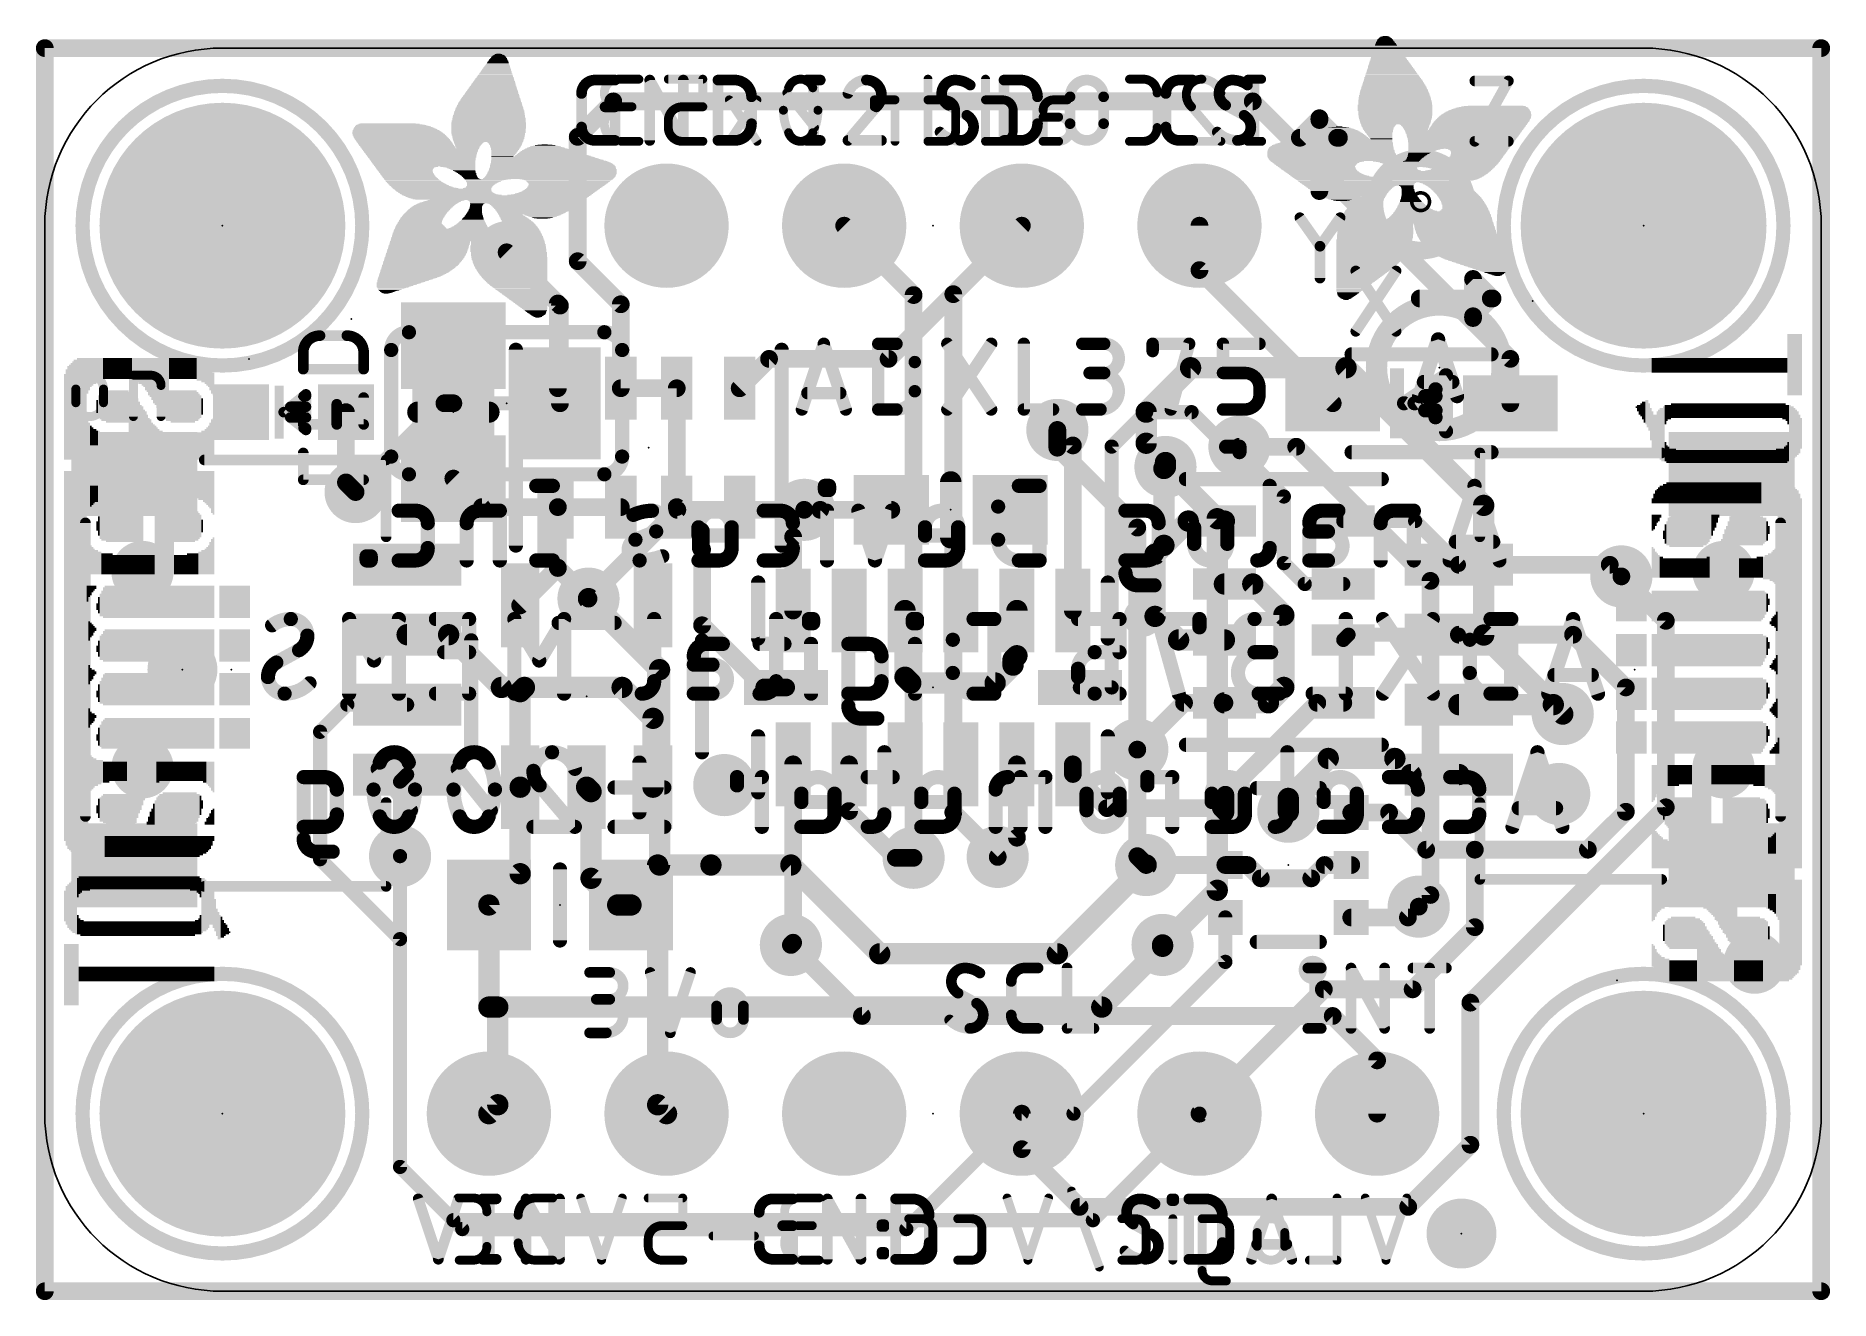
# Model space of a CAD drawing. Extents: x -0.1 to 25.5, y -0.1 to 18.
import ezdxf

# ---------------------------------------------------------------- set-up
doc = ezdxf.new("R2010")
doc.units = 0
for name, color, linetype in [('1', 12, 'CONTINUOUS'), ('16', 5, 'CONTINUOUS'), ('17', 110, 'CONTINUOUS'), ('18', 110, 'CONTINUOUS'), ('20', 53, 'CONTINUOUS'), ('21', 40, 'CONTINUOUS'), ('22', 6, 'CONTINUOUS'), ('23', 40, 'CONTINUOUS'), ('24', 6, 'CONTINUOUS')]:
    doc.layers.add(name, color=color, linetype=linetype)

# ---------------------------------------------------------------- blocks, each defined once
blk = doc.blocks.new('RECT')
blk.add_solid([(-0.5, -0.5), (0.5, -0.5), (-0.5, 0.5), (0.5, 0.5)])
blk = doc.blocks.new('PIE')
at = {"const_width": 0.5}
blk.add_lwpolyline([(0, -0.25, 1), (0, 0.25, 1), (0, -0.25)], format="xyb", dxfattribs=at)
blk = doc.blocks.new('ROUNDP')
at = {"const_width": 0.5}
blk.add_lwpolyline([(0, -0.25, 1), (0, 0.25, 1), (0, -0.25)], format="xyb", dxfattribs=at)
blk = doc.blocks.new('ROUNDV')
at = {"const_width": 0.5}
blk.add_lwpolyline([(0, -0.25, 1), (0, 0.25, 1), (0, -0.25)], format="xyb", dxfattribs=at)

msp = doc.modelspace()

# ---------------------------------------------------------------- linework, layer by layer
at = {"layer": '1'}
for points, const_width in [([(0, 17.78), (25.4, 17.78)], 0.254), ([(0, 0), (0, 17.78)], 0.254), ([(25.4, 17.78), (25.4, 0)], 0.254), ([(7.62, 16.51), (8.128, 17.018)], 0.254), ([(8.128, 17.018), (17.272, 17.018)], 0.254), ([(17.272, 17.018), (20.955, 13.335)], 0.254), ([(7.62, 14.732), (7.62, 16.51)], 0.254), ([(12.065, 13.335), (13.97, 15.24)], 0.254), ([(16.51, 14.605), (16.51, 15.24)], 0.254), ([(7.336, 14.127), (6.604, 14.859)], 0.254), ([(8.236, 14.116), (7.62, 14.732)], 0.254), ([(18.415, 12.7), (16.51, 14.605)], 0.254), ([(7.336, 12.915), (7.336, 14.127)], 0.254), ([(8.236, 12.915), (8.236, 14.116)], 0.254), ([(9.936, 12.915), (10.356, 13.335)], 0.254), ([(10.356, 13.335), (12.065, 13.335)], 0.254), ([(20.955, 13.335), (20.955, 12.7)], 0.254), ([(9.036, 12.915), (8.236, 12.915)], 0.254), ([(9.036, 11.215), (9.036, 12.915)], 0.254), ([(4.306, 12.573), (4.306, 11.5683)], 0.254), ([(15.748, 12.573), (15.2548, 12.0798)], 0.2032), ([(16.3967, 12.573), (15.748, 12.573)], 0.2032), ([(16.891, 12.0787), (16.3967, 12.573)], 0.2032), ([(14.7, 12.097), (14.478, 12.319)], 0.254), ([(14.7, 9.736), (14.7, 12.097)], 0.254), ([(15.2548, 12.0798), (15.2548, 8.636)], 0.2032), ([(17.0815, 12.0787), (16.891, 12.0787)], 0.2032), ([(17.0815, 12.0787), (17.0815, 12.0015)], 0.2032), ([(17.7165, 11.3665), (17.0815, 12.0015)], 0.2032), ([(16.0238, 11.7892), (16.002, 11.7673)], 0.3048), ([(16.002, 11.7673), (16.002, 10.668)], 0.3048), ([(4.306, 11.5683), (4.4443, 11.43)], 0.254), ([(6.25, 11.215), (5.842, 11.623)], 0.254), ([(7.336, 11.215), (6.25, 11.215)], 0.254), ([(8.236, 11.215), (7.336, 11.215)], 0.254), ([(7.336, 11.215), (7.336, 10.3481)], 0.254), ([(9.3808, 10.8702), (9.036, 11.215)], 0.254), ([(11.088, 11.176), (10.7, 10.788)], 0.254), ([(12.104, 11.176), (10.8585, 11.176)], 0.254), ([(11.088, 11.176), (12.104, 11.176)], 0.254), ([(17.7165, 10.414), (17.7165, 11.3665)], 0.2032), ([(16.3495, 11.0155), (16.002, 10.668)], 0.3048), ([(16.3495, 11.0155), (16.8665, 11.0155)], 0.3048), ([(19.5935, 11.0155), (18.5665, 11.0155)], 0.2032), ([(20.219, 10.39), (19.5935, 11.0155)], 0.2032), ([(9.3808, 10.6282), (9.3808, 10.8702)], 0.254), ([(10.7, 9.736), (10.7, 10.788)], 0.254), ([(16.002, 10.668), (15.875, 10.541)], 0.3048), ([(9.398, 10.611), (9.3808, 10.6282)], 0.254), ([(9.398, 9.525), (9.398, 10.611)], 0.254), ([(15.875, 9.652), (15.875, 10.541)], 0.3048), ([(6.797, 9.8091), (7.336, 10.3481)], 0.254), ([(7.336, 10.3481), (7.336, 10.3443)], 0.254), ([(7.336, 10.3443), (7.7743, 9.906)], 0.254), ([(16.8665, 10.1155), (17.272, 10.1155)], 0.3048), ([(17.7165, 9.671), (17.272, 10.1155)], 0.3048), ([(18.015, 10.1155), (17.7165, 10.414)], 0.2032), ([(20.219, 10.39), (22.376, 10.39)], 0.254), ([(22.376, 10.39), (22.5425, 10.2235)], 0.254), ([(18.5665, 10.1155), (18.015, 10.1155)], 0.2032), ([(12.3, 8.782), (12.3, 9.736)], 0.3048), ([(13.9, 9.736), (13.9, 9.0889)], 0.3048), ([(16.2115, 9.3155), (15.875, 9.652)], 0.3048), ([(17.7165, 9.671), (17.7165, 8.636)], 0.3048), ([(5.7747, 9.39), (5.181, 9.39)], 0.3048), ([(6.5287, 8.636), (5.7747, 9.39)], 0.3048), ([(10.287, 8.636), (9.398, 9.525)], 0.254), ([(21.852, 9.39), (20.219, 9.39)], 0.254), ([(22.606, 8.636), (21.852, 9.39)], 0.254), ([(13.9, 9.0889), (13.8444, 9.0333)], 0.3048), ([(16.8665, 9.3155), (16.2115, 9.3155)], 0.3048), ([(18.5665, 9.3155), (18.641, 9.39)], 0.2032), ([(18.641, 9.39), (20.219, 9.39)], 0.2032), ([(13.8444, 8.9549), (13.589, 8.6995)], 0.3048), ([(13.8444, 9.0333), (13.8444, 8.9549)], 0.3048), ([(6.858, 8.636), (6.5287, 8.636)], 0.3048), ([(6.797, 8.575), (6.858, 8.636)], 0.3048), ([(6.797, 7.2089), (6.797, 8.575)], 0.3048), ([(8.255, 8.636), (6.858, 8.636)], 0.3048), ([(8.697, 8.194), (8.255, 8.636)], 0.3048), ([(10.6, 8.636), (10.287, 8.636)], 0.254), ([(12.3825, 8.6995), (12.3, 8.782)], 0.3048), ([(13.589, 8.6995), (12.3825, 8.6995)], 0.3048), ([(15.2548, 8.636), (14.8, 8.636)], 0.2032), ([(17.7165, 8.636), (17.496, 8.4155)], 0.3048), ([(22.606, 6.858), (22.606, 8.636)], 0.254), ([(4.326, 8.39), (3.937, 8.001)], 0.2032), ([(5.181, 8.39), (4.326, 8.39)], 0.2032), ([(16.2895, 8.4155), (15.621, 7.747)], 0.254), ([(16.8665, 8.4155), (16.2895, 8.4155)], 0.254), ([(17.496, 8.4155), (16.8665, 8.4155)], 0.3048), ([(16.88, 7.101), (18.1945, 8.4155)], 0.254), ([(18.1945, 8.4155), (18.5665, 8.4155)], 0.254), ([(20.219, 8.39), (21.5693, 8.39)], 0.3048), ([(21.5693, 8.39), (21.7043, 8.255)], 0.3048), ([(8.697, 7.2089), (8.697, 8.194)], 0.3048), ([(3.937, 8.001), (3.937, 6.1793)], 0.2032), ([(18.3515, 7.62), (17.78, 7.0485)], 0.3048), ([(18.3515, 7.62), (19.304, 7.62)], 0.3048), ([(19.304, 7.62), (19.534, 7.39)], 0.3048), ([(5.08, 7.289), (5.181, 7.39)], 0.2032), ([(10.7, 7.536), (10.7, 4.985)], 0.254), ([(11.5, 7.536), (11.5, 6.8676)], 0.254), ([(13.9, 7.536), (13.9, 6.4866)], 0.254), ([(14.7, 7.398), (14.7, 7.536)], 0.254), ([(15.1885, 6.9095), (14.7, 7.398)], 0.254), ([(19.534, 7.39), (20.219, 7.39)], 0.3048), ([(5.08, 6.223), (5.08, 7.289)], 0.2032), ([(6.797, 5.9715), (6.797, 7.2089)], 0.3048), ([(7.747, 7.2089), (7.8105, 7.1454)], 0.3048), ([(7.8105, 7.1454), (7.8105, 5.9055)], 0.3048), ([(16.88, 6.846), (16.88, 7.101)], 0.254), ([(17.78, 6.858), (17.78, 7.0485)], 0.3048), ([(12.1683, 6.1993), (11.5, 6.8676)], 0.254), ([(16.8165, 6.9095), (15.1885, 6.9095)], 0.254), ([(16.88, 6.846), (16.8165, 6.9095)], 0.254), ([(18.68, 6.846), (19.221, 6.846)], 0.254), ([(19.221, 6.846), (19.7517, 6.3153)], 0.254), ([(22.0633, 6.3153), (22.606, 6.858)], 0.254), ([(13.9, 6.4866), (13.6254, 6.212)], 0.254), ([(19.7517, 6.3153), (20.447, 6.3153)], 0.254), ([(20.447, 6.3153), (22.0633, 6.3153)], 0.254), ([(20.447, 6.3153), (20.447, 5.207)], 0.254), ([(3.937, 6.1793), (5.08, 5.0363)], 0.2032), ([(12.4223, 6.1993), (12.1683, 6.1993)], 0.254), ([(15.748, 6.096), (16.88, 6.096)], 0.254), ([(16.88, 6.096), (17.1975, 6.096)], 0.254), ([(17.388, 5.9055), (17.1975, 6.096)], 0.254), ([(18.299, 6.096), (18.1085, 5.9055)], 0.254), ([(18.299, 6.096), (18.68, 6.096)], 0.254), ([(6.35, 5.5245), (6.797, 5.9715)], 0.3048), ([(7.8105, 5.9055), (8.1915, 5.5245)], 0.3048), ([(18.1085, 5.9055), (17.388, 5.9055)], 0.254), ([(6.35, 5.5245), (6.35, 4.064)], 0.3048), ([(8.1915, 5.5245), (8.382, 5.5245)], 0.3048), ([(16.88, 5.346), (16.88, 4.711)], 0.2032), ([(18.68, 5.346), (19.4904, 5.346)], 0.254), ([(19.4904, 5.346), (19.6452, 5.5008)], 0.254), ([(5.08, 5.0363), (5.08, 1.778)], 0.2032), ([(20.447, 5.207), (19.558, 4.318)], 0.254), ([(10.7, 4.985), (10.668, 4.953)], 0.254), ([(15.113, 4.064), (15.9823, 4.9333)], 0.3048), ([(15.9823, 4.9333), (15.9823, 4.953)], 0.3048), ([(16.88, 4.711), (14.709, 2.54)], 0.2032), ([(18.288, 4.318), (16.51, 2.54)], 0.254), ([(19.558, 4.318), (18.288, 4.318)], 0.254), ([(6.35, 4.064), (6.477, 4.064)], 0.3048), ([(6.477, 4.064), (6.477, 2.667)], 0.3048), ([(6.477, 4.064), (15.113, 4.064)], 0.3048), ([(6.477, 2.667), (6.35, 2.54)], 0.3048), ([(14.709, 2.54), (13.97, 2.54)], 0.2032), ([(14.986, 1.016), (16.51, 2.54)], 0.2032), ([(5.08, 1.778), (5.842, 1.016)], 0.2032), ([(5.842, 1.016), (14.986, 1.016)], 0.2032), ([(25.4, 0), (0, 0)], 0.254)]:
    msp.add_lwpolyline(points, dxfattribs=dict(at, const_width=const_width))
for points, const_width in [([(0, 17.8435, 1), (0, 17.7165)], 0.127), ([(0.0635, 17.78, 1), (-0.0635, 17.78)], 0.127), ([(25.4635, 17.78, 1), (25.3365, 17.78)], 0.127), ([(25.4, 17.7165, 1), (25.4, 17.8435)], 0.127), ([(8.128, 17.0815, 1), (8.128, 16.9545)], 0.127), ([(8.1729, 16.9731, 1), (8.0831, 17.0629)], 0.127), ([(17.3169, 17.0629, 1), (17.2271, 16.9731)], 0.127), ([(17.272, 16.9545, 1), (17.272, 17.0815)], 0.127), ([(7.6835, 16.51, 1), (7.5565, 16.51)], 0.127), ([(7.5751, 16.5549, 1), (7.6649, 16.4651)], 0.127), ([(14.0149, 15.1951, 1), (13.9251, 15.2849)], 0.127), ([(16.5735, 15.24, 1), (16.4465, 15.24)], 0.127), ([(6.6489, 14.9039, 1), (6.5591, 14.8141)], 0.127), ([(7.6649, 14.7769, 1), (7.5751, 14.6871)], 0.127), ([(7.5565, 14.732, 1), (7.6835, 14.732)], 0.127), ([(16.5549, 14.6499, 1), (16.4651, 14.5601)], 0.127), ([(16.4465, 14.605, 1), (16.5735, 14.605)], 0.127), ([(7.3995, 14.127, 1), (7.2725, 14.127)], 0.127), ([(7.2911, 14.0821, 1), (7.3809, 14.1719)], 0.127), ([(8.2995, 14.116, 1), (8.1725, 14.116)], 0.127), ([(8.1911, 14.0711, 1), (8.2809, 14.1609)], 0.127), ([(10.356, 13.3985, 1), (10.356, 13.2715)], 0.127), ([(10.4009, 13.2901, 1), (10.3111, 13.3799)], 0.127), ([(12.0201, 13.3799, 1), (12.1099, 13.2901)], 0.127), ([(12.065, 13.2715, 1), (12.065, 13.3985)], 0.127), ([(21.0185, 13.335, 1), (20.8915, 13.335)], 0.127), ([(20.9101, 13.2901, 1), (20.9999, 13.3799)], 0.127), ([(7.2725, 12.915, 1), (7.3995, 12.915)], 0.127), ([(8.236, 12.9785, 1), (8.236, 12.8515)], 0.127), ([(8.1725, 12.915, 1), (8.2995, 12.915)], 0.127), ([(9.0995, 12.915, 1), (8.9725, 12.915)], 0.127), ([(9.036, 12.8515, 1), (9.036, 12.9785)], 0.127), ([(9.8911, 12.9599, 1), (9.9809, 12.8701)], 0.127), ([(4.3695, 12.573, 1), (4.2425, 12.573)], 0.127), ([(15.748, 12.6238, 1), (15.748, 12.5222)], 0.1016), ([(15.7839, 12.5371, 1), (15.7121, 12.6089)], 0.1016), ([(16.4326, 12.6089, 1), (16.3608, 12.5371)], 0.1016), ([(16.3967, 12.5222, 1), (16.3967, 12.6238)], 0.1016), ([(18.3701, 12.6551, 1), (18.4599, 12.7449)], 0.127), ([(20.8915, 12.7, 1), (21.0185, 12.7)], 0.127), ([(14.5229, 12.3639, 1), (14.4331, 12.2741)], 0.127), ([(14.7635, 12.097, 1), (14.6365, 12.097)], 0.127), ([(14.6551, 12.0521, 1), (14.7449, 12.1419)], 0.127), ([(15.3056, 12.0798, 1), (15.204, 12.0798)], 0.1016), ([(15.2189, 12.1157, 1), (15.2907, 12.0439)], 0.1016), ([(16.891, 12.1295, 1), (16.891, 12.0279)], 0.1016), ([(16.8551, 12.0428, 1), (16.9269, 12.1146)], 0.1016), ([(17.1323, 12.0787, 1), (17.0307, 12.0787)], 0.1016), ([(17.1174, 12.0374, 1), (17.0456, 11.9656)], 0.1016), ([(17.0815, 12.0279, 1), (17.0815, 12.1295)], 0.1016), ([(16.0782, 11.7673, 1), (15.9258, 11.7673)], 0.1524), ([(15.9481, 11.8212, 1), (16.0559, 11.7134)], 0.1524), ([(16.0777, 11.7353, 1), (15.97, 11.843)], 0.1524), ([(17.0307, 12.0015, 1), (17.1323, 12.0015)], 0.1016), ([(4.3509, 11.6132, 1), (4.2611, 11.5234)], 0.127), ([(4.2425, 11.5683, 1), (4.3695, 11.5683)], 0.127), ([(5.8869, 11.6679, 1), (5.7971, 11.5781)], 0.127), ([(4.3994, 11.3851, 1), (4.4892, 11.4749)], 0.127), ([(6.25, 11.2785, 1), (6.25, 11.1515)], 0.127), ([(6.2051, 11.1701, 1), (6.2949, 11.2599)], 0.127), ([(7.336, 11.2785, 1), (7.336, 11.1515)], 0.127), ([(7.3995, 11.215, 1), (7.2725, 11.215)], 0.127), ([(7.336, 11.1515, 1), (7.336, 11.2785)], 0.127), ([(8.236, 11.1515, 1), (8.236, 11.2785)], 0.127), ([(9.0809, 11.2599, 1), (8.9911, 11.1701)], 0.127), ([(10.8585, 11.2395, 1), (10.8585, 11.1125)], 0.127), ([(11.088, 11.2395, 1), (11.088, 11.1125)], 0.127), ([(11.1329, 11.1311, 1), (11.0431, 11.2209)], 0.127), ([(12.104, 11.1125, 1), (12.104, 11.2395)], 0.127), ([(12.104, 11.1125, 1), (12.104, 11.2395)], 0.127), ([(17.7673, 11.3665, 1), (17.6657, 11.3665)], 0.1016), ([(17.6806, 11.3306, 1), (17.7524, 11.4024)], 0.1016), ([(8.9725, 11.215, 1), (9.0995, 11.215)], 0.127), ([(16.3495, 11.0917, 1), (16.3495, 10.9393)], 0.1524), ([(16.4034, 10.9616, 1), (16.2956, 11.0694)], 0.1524), ([(16.8665, 10.9393, 1), (16.8665, 11.0917)], 0.1524), ([(18.5665, 11.0663, 1), (18.5665, 10.9647)], 0.1016), ([(19.6294, 11.0514, 1), (19.5576, 10.9796)], 0.1016), ([(19.5935, 10.9647, 1), (19.5935, 11.0663)], 0.1016), ([(9.4443, 10.8702, 1), (9.3173, 10.8702)], 0.127), ([(9.3359, 10.8253, 1), (9.4257, 10.9151)], 0.127), ([(10.7635, 10.788, 1), (10.6365, 10.788)], 0.127), ([(10.6551, 10.8329, 1), (10.7449, 10.7431)], 0.127), ([(15.9481, 10.7219, 1), (16.0559, 10.6141)], 0.1524), ([(16.0559, 10.6141, 1), (15.9481, 10.7219)], 0.1524), ([(9.4257, 10.6731, 1), (9.3359, 10.5833)], 0.127), ([(9.3173, 10.6282, 1), (9.4443, 10.6282)], 0.127), ([(9.4615, 10.611, 1), (9.3345, 10.611)], 0.127), ([(9.3531, 10.5661, 1), (9.4429, 10.6559)], 0.127), ([(15.9512, 10.541, 1), (15.7988, 10.541)], 0.1524), ([(15.8211, 10.5949, 1), (15.9289, 10.4871)], 0.1524), ([(15.9258, 10.668, 1), (16.0782, 10.668)], 0.1524), ([(7.3995, 10.3481, 1), (7.2725, 10.3481)], 0.127), ([(7.3809, 10.3892, 1), (7.2911, 10.2994)], 0.127), ([(7.2725, 10.3481, 1), (7.3995, 10.3481)], 0.127), ([(7.2725, 10.3443, 1), (7.3995, 10.3443)], 0.127), ([(7.3809, 10.3032, 1), (7.2911, 10.393)], 0.127), ([(16.8665, 10.1917, 1), (16.8665, 10.0393)], 0.1524), ([(17.3259, 10.1694, 1), (17.2181, 10.0616)], 0.1524), ([(17.272, 10.0393, 1), (17.272, 10.1917)], 0.1524), ([(17.7524, 10.4499, 1), (17.6806, 10.3781)], 0.1016), ([(17.6657, 10.414, 1), (17.7673, 10.414)], 0.1016), ([(20.219, 10.4535, 1), (20.219, 10.3265)], 0.127), ([(20.1831, 10.3541, 1), (20.2549, 10.4259)], 0.1016), ([(22.4209, 10.4349, 1), (22.3311, 10.3451)], 0.127), ([(22.376, 10.3265, 1), (22.376, 10.4535)], 0.127), ([(22.4976, 10.1786, 1), (22.5874, 10.2684)], 0.127), ([(7.7294, 9.8611, 1), (7.8192, 9.9509)], 0.127), ([(18.015, 10.1663, 1), (18.015, 10.0647)], 0.1016), ([(17.9791, 10.0796, 1), (18.0509, 10.1514)], 0.1016), ([(18.5665, 10.0647, 1), (18.5665, 10.1663)], 0.1016), ([(6.7521, 9.854, 1), (6.8419, 9.7642)], 0.127), ([(10.6365, 9.736, 1), (10.7635, 9.736)], 0.127), ([(12.3762, 9.736, 1), (12.2238, 9.736)], 0.1524), ([(13.9762, 9.736, 1), (13.8238, 9.736)], 0.1524), ([(14.6365, 9.736, 1), (14.7635, 9.736)], 0.127), ([(15.9289, 9.7059, 1), (15.8211, 9.5981)], 0.1524), ([(17.7927, 9.671, 1), (17.6403, 9.671)], 0.1524), ([(17.6626, 9.6171, 1), (17.7704, 9.7249)], 0.1524), ([(5.181, 9.4662, 1), (5.181, 9.3138)], 0.1524), ([(5.8286, 9.4439, 1), (5.7208, 9.3361)], 0.1524), ([(5.7747, 9.3138, 1), (5.7747, 9.4662)], 0.1524), ([(9.4429, 9.5699, 1), (9.3531, 9.4801)], 0.127), ([(9.3345, 9.525, 1), (9.4615, 9.525)], 0.127), ([(15.7988, 9.652, 1), (15.9512, 9.652)], 0.1524), ([(20.219, 9.4535, 1), (20.219, 9.3265)], 0.127), ([(21.8969, 9.4349, 1), (21.8071, 9.3451)], 0.127), ([(21.852, 9.3265, 1), (21.852, 9.4535)], 0.127), ([(13.9539, 9.035, 1), (13.8461, 9.1428)], 0.1524), ([(16.2115, 9.3917, 1), (16.2115, 9.2393)], 0.1524), ([(16.1576, 9.2616, 1), (16.2654, 9.3694)], 0.1524), ([(16.8665, 9.2393, 1), (16.8665, 9.3917)], 0.1524), ([(18.5306, 9.3514, 1), (18.6024, 9.2796)], 0.1016), ([(18.641, 9.4408, 1), (18.641, 9.3392)], 0.1016), ([(18.6769, 9.3541, 1), (18.6051, 9.4259)], 0.1016), ([(20.219, 9.3392, 1), (20.219, 9.4408)], 0.1016), ([(13.9206, 9.0333, 1), (13.7682, 9.0333)], 0.1524), ([(13.7905, 9.0872, 1), (13.8983, 8.9794)], 0.1524), ([(13.7682, 8.9549, 1), (13.9206, 8.9549)], 0.1524), ([(13.8983, 8.901, 1), (13.7905, 9.0088)], 0.1524), ([(13.8238, 9.0889, 1), (13.9762, 9.0889)], 0.1524), ([(6.5287, 8.7122, 1), (6.5287, 8.5598)], 0.1524), ([(6.4748, 8.5821, 1), (6.5826, 8.6899)], 0.1524), ([(6.8732, 8.575, 1), (6.7208, 8.575)], 0.1524), ([(6.858, 8.7122, 1), (6.858, 8.5598)], 0.1524), ([(6.9119, 8.5821, 1), (6.8041, 8.6899)], 0.1524), ([(6.858, 8.5598, 1), (6.858, 8.7122)], 0.1524), ([(8.3089, 8.6899, 1), (8.2011, 8.5821)], 0.1524), ([(8.255, 8.5598, 1), (8.255, 8.7122)], 0.1524), ([(10.287, 8.6995, 1), (10.287, 8.5725)], 0.127), ([(10.2421, 8.5911, 1), (10.3319, 8.6809)], 0.127), ([(10.6, 8.5725, 1), (10.6, 8.6995)], 0.127), ([(12.3539, 8.8359, 1), (12.2461, 8.7281)], 0.1524), ([(12.2238, 8.782, 1), (12.3762, 8.782)], 0.1524), ([(12.3825, 8.7757, 1), (12.3825, 8.6233)], 0.1524), ([(12.3286, 8.6456, 1), (12.4364, 8.7534)], 0.1524), ([(13.5351, 8.7534, 1), (13.6429, 8.6456)], 0.1524), ([(13.589, 8.6233, 1), (13.589, 8.7757)], 0.1524), ([(14.8, 8.6868, 1), (14.8, 8.5852)], 0.1016), ([(15.2548, 8.5852, 1), (15.2548, 8.6868)], 0.1016), ([(17.7704, 8.5821, 1), (17.6626, 8.6899)], 0.1524), ([(22.6695, 8.636, 1), (22.5425, 8.636)], 0.127), ([(22.5611, 8.5911, 1), (22.6509, 8.6809)], 0.127), ([(4.326, 8.4408, 1), (4.326, 8.3392)], 0.1016), ([(4.3619, 8.3541, 1), (4.2901, 8.4259)], 0.1016), ([(5.181, 8.3392, 1), (5.181, 8.4408)], 0.1016), ([(6.7431, 8.6289, 1), (6.8509, 8.5211)], 0.1524), ([(15.204, 8.636, 1), (15.3056, 8.636)], 0.1016), ([(16.2895, 8.479, 1), (16.2895, 8.352)], 0.127), ([(16.3344, 8.3706, 1), (16.2446, 8.4604)], 0.127), ([(16.8665, 8.4917, 1), (16.8665, 8.3393)], 0.1524), ([(16.8665, 8.352, 1), (16.8665, 8.479)], 0.127), ([(17.4421, 8.4694, 1), (17.5499, 8.3616)], 0.1524), ([(17.496, 8.3393, 1), (17.496, 8.4917)], 0.1524), ([(17.6403, 8.636, 1), (17.7927, 8.636)], 0.1524), ([(18.1945, 8.479, 1), (18.1945, 8.352)], 0.127), ([(18.2394, 8.3706, 1), (18.1496, 8.4604)], 0.127), ([(18.5665, 8.352, 1), (18.5665, 8.479)], 0.127), ([(20.219, 8.4662, 1), (20.219, 8.3138)], 0.1524), ([(21.6232, 8.4439, 1), (21.5154, 8.3361)], 0.1524), ([(21.5693, 8.3138, 1), (21.5693, 8.4662)], 0.1524), ([(8.7732, 8.194, 1), (8.6208, 8.194)], 0.1524), ([(8.6431, 8.1401, 1), (8.7509, 8.2479)], 0.1524), ([(21.6504, 8.2011, 1), (21.7582, 8.3089)], 0.1524), ([(3.9878, 8.001, 1), (3.8862, 8.001)], 0.1016), ([(3.9011, 8.0369, 1), (3.9729, 7.9651)], 0.1016), ([(15.5761, 7.7919, 1), (15.6659, 7.7021)], 0.127), ([(18.3515, 7.6962, 1), (18.3515, 7.5438)], 0.1524), ([(18.4054, 7.5661, 1), (18.2976, 7.6739)], 0.1524), ([(19.3579, 7.6739, 1), (19.2501, 7.5661)], 0.1524), ([(19.304, 7.5438, 1), (19.304, 7.6962)], 0.1524), ([(5.2169, 7.3541, 1), (5.1451, 7.4259)], 0.1016), ([(10.7635, 7.536, 1), (10.6365, 7.536)], 0.127), ([(11.5635, 7.536, 1), (11.4365, 7.536)], 0.127), ([(13.9635, 7.536, 1), (13.8365, 7.536)], 0.127), ([(14.7635, 7.536, 1), (14.6365, 7.536)], 0.127), ([(14.7449, 7.4429, 1), (14.6551, 7.3531)], 0.127), ([(14.6365, 7.398, 1), (14.7635, 7.398)], 0.127), ([(19.534, 7.4662, 1), (19.534, 7.3138)], 0.1524), ([(19.4801, 7.3361, 1), (19.5879, 7.4439)], 0.1524), ([(20.219, 7.3138, 1), (20.219, 7.4662)], 0.1524), ([(5.1308, 7.289, 1), (5.0292, 7.289)], 0.1016), ([(5.0441, 7.3249, 1), (5.1159, 7.2531)], 0.1016), ([(6.8732, 7.2089, 1), (6.7208, 7.2089)], 0.1524), ([(6.7208, 7.2089, 1), (6.8732, 7.2089)], 0.1524), ([(7.8009, 7.2628, 1), (7.6931, 7.155)], 0.1524), ([(7.8867, 7.1454, 1), (7.7343, 7.1454)], 0.1524), ([(7.7566, 7.0915, 1), (7.8644, 7.1993)], 0.1524), ([(8.6208, 7.2089, 1), (8.7732, 7.2089)], 0.1524), ([(16.9435, 7.101, 1), (16.8165, 7.101)], 0.127), ([(16.8351, 7.1459, 1), (16.9249, 7.0561)], 0.127), ([(17.8562, 7.0485, 1), (17.7038, 7.0485)], 0.1524), ([(11.5449, 6.9125, 1), (11.4551, 6.8227)], 0.127), ([(11.4365, 6.8676, 1), (11.5635, 6.8676)], 0.127), ([(15.1885, 6.973, 1), (15.1885, 6.846)], 0.127), ([(15.1436, 6.8646, 1), (15.2334, 6.9544)], 0.127), ([(16.8614, 6.9544, 1), (16.7716, 6.8646)], 0.127), ([(16.8165, 6.846, 1), (16.8165, 6.973)], 0.127), ([(16.8351, 6.8011, 1), (16.9249, 6.8909)], 0.127), ([(17.7261, 7.1024, 1), (17.8339, 6.9946)], 0.1524), ([(17.7038, 6.858, 1), (17.8562, 6.858)], 0.1524), ([(18.68, 6.9095, 1), (18.68, 6.7825)], 0.127), ([(19.2659, 6.8909, 1), (19.1761, 6.8011)], 0.127), ([(19.221, 6.7825, 1), (19.221, 6.9095)], 0.127), ([(22.6509, 6.8131, 1), (22.5611, 6.9029)], 0.127), ([(16.8165, 6.846, 1), (16.9435, 6.846)], 0.127), ([(22.5425, 6.858, 1), (22.6695, 6.858)], 0.127), ([(13.8365, 6.4866, 1), (13.9635, 6.4866)], 0.127), ([(13.9449, 6.4417, 1), (13.8551, 6.5315)], 0.127), ([(19.7517, 6.3788, 1), (19.7517, 6.2518)], 0.127), ([(19.7068, 6.2704, 1), (19.7966, 6.3602)], 0.127), ([(20.447, 6.3788, 1), (20.447, 6.2518)], 0.127), ([(20.5105, 6.3153, 1), (20.3835, 6.3153)], 0.127), ([(20.447, 6.2518, 1), (20.447, 6.3788)], 0.127), ([(22.0184, 6.3602, 1), (22.1082, 6.2704)], 0.127), ([(22.0633, 6.2518, 1), (22.0633, 6.3788)], 0.127), ([(3.9729, 6.2152, 1), (3.9011, 6.1434)], 0.1016), ([(3.8862, 6.1793, 1), (3.9878, 6.1793)], 0.1016), ([(5.0292, 6.223, 1), (5.1308, 6.223)], 0.1016), ([(12.1683, 6.2628, 1), (12.1683, 6.1358)], 0.127), ([(12.1234, 6.1544, 1), (12.2132, 6.2442)], 0.127), ([(12.4223, 6.1358, 1), (12.4223, 6.2628)], 0.127), ([(13.5805, 6.2569, 1), (13.6703, 6.1671)], 0.127), ([(15.748, 6.1595, 1), (15.748, 6.0325)], 0.127), ([(16.88, 6.1595, 1), (16.88, 6.0325)], 0.127), ([(16.88, 6.0325, 1), (16.88, 6.1595)], 0.127), ([(17.2424, 6.1409, 1), (17.1526, 6.0511)], 0.127), ([(17.1975, 6.0325, 1), (17.1975, 6.1595)], 0.127), ([(18.299, 6.1595, 1), (18.299, 6.0325)], 0.127), ([(18.3439, 6.0511, 1), (18.2541, 6.1409)], 0.127), ([(18.68, 6.0325, 1), (18.68, 6.1595)], 0.127), ([(6.7208, 5.9715, 1), (6.8732, 5.9715)], 0.1524), ([(6.8509, 5.9176, 1), (6.7431, 6.0254)], 0.1524), ([(7.8644, 5.9594, 1), (7.7566, 5.8516)], 0.1524), ([(7.7343, 5.9055, 1), (7.8867, 5.9055)], 0.1524), ([(17.388, 5.969, 1), (17.388, 5.842)], 0.127), ([(17.3431, 5.8606, 1), (17.4329, 5.9504)], 0.127), ([(18.0636, 5.9504, 1), (18.1534, 5.8606)], 0.127), ([(18.1085, 5.842, 1), (18.1085, 5.969)], 0.127), ([(6.4262, 5.5245, 1), (6.2738, 5.5245)], 0.1524), ([(6.2961, 5.5784, 1), (6.4039, 5.4706)], 0.1524), ([(8.1915, 5.6007, 1), (8.1915, 5.4483)], 0.1524), ([(8.1376, 5.4706, 1), (8.2454, 5.5784)], 0.1524), ([(8.382, 5.4483, 1), (8.382, 5.6007)], 0.1524), ([(16.9308, 5.346, 1), (16.8292, 5.346)], 0.1016), ([(18.68, 5.4095, 1), (18.68, 5.2825)], 0.127), ([(19.4455, 5.3909, 1), (19.5353, 5.3011)], 0.127), ([(19.4904, 5.2825, 1), (19.4904, 5.4095)], 0.127), ([(19.6901, 5.4559, 1), (19.6003, 5.5457)], 0.127), ([(5.1308, 5.0363, 1), (5.0292, 5.0363)], 0.1016), ([(20.3835, 5.207, 1), (20.5105, 5.207)], 0.127), ([(20.4919, 5.1621, 1), (20.4021, 5.2519)], 0.127), ([(5.0441, 5.0004, 1), (5.1159, 5.0722)], 0.1016), ([(10.6231, 4.9979, 1), (10.7129, 4.9081)], 0.127), ([(10.6365, 4.985, 1), (10.7635, 4.985)], 0.127), ([(10.7449, 4.9401, 1), (10.6551, 5.0299)], 0.127), ([(16.0585, 4.953, 1), (15.9061, 4.953)], 0.1524), ([(15.9061, 4.9333, 1), (16.0585, 4.9333)], 0.1524), ([(16.0362, 4.8794, 1), (15.9284, 4.9872)], 0.1524), ([(16.8292, 4.711, 1), (16.9308, 4.711)], 0.1016), ([(16.9159, 4.6751, 1), (16.8441, 4.7469)], 0.1016), ([(18.288, 4.3815, 1), (18.288, 4.2545)], 0.127), ([(18.3329, 4.2731, 1), (18.2431, 4.3629)], 0.127), ([(19.5131, 4.3629, 1), (19.6029, 4.2731)], 0.127), ([(19.558, 4.2545, 1), (19.558, 4.3815)], 0.127), ([(6.35, 4.1402, 1), (6.35, 3.9878)], 0.1524), ([(6.2738, 4.064, 1), (6.4262, 4.064)], 0.1524), ([(6.5532, 4.064, 1), (6.4008, 4.064)], 0.1524), ([(6.477, 4.1402, 1), (6.477, 3.9878)], 0.1524), ([(6.477, 3.9878, 1), (6.477, 4.1402)], 0.1524), ([(15.0591, 4.1179, 1), (15.1669, 4.0101)], 0.1524), ([(15.113, 3.9878, 1), (15.113, 4.1402)], 0.1524), ([(6.2961, 2.5939, 1), (6.4039, 2.4861)], 0.1524), ([(6.4008, 2.667, 1), (6.5532, 2.667)], 0.1524), ([(6.5309, 2.6131, 1), (6.4231, 2.7209)], 0.1524), ([(13.97, 2.5908, 1), (13.97, 2.4892)], 0.1016), ([(14.6731, 2.5759, 1), (14.7449, 2.5041)], 0.1016), ([(14.709, 2.4892, 1), (14.709, 2.5908)], 0.1016), ([(16.4651, 2.5849, 1), (16.5549, 2.4951)], 0.127), ([(16.5459, 2.5041, 1), (16.4741, 2.5759)], 0.1016), ([(5.1159, 1.8139, 1), (5.0441, 1.7421)], 0.1016), ([(5.0292, 1.778, 1), (5.1308, 1.778)], 0.1016), ([(5.842, 1.0668, 1), (5.842, 0.9652)], 0.1016), ([(5.8061, 0.9801, 1), (5.8779, 1.0519)], 0.1016), ([(14.9501, 1.0519, 1), (15.0219, 0.9801)], 0.1016), ([(14.986, 0.9652, 1), (14.986, 1.0668)], 0.1016), ([(0, 0.0635, 1), (0, -0.0635)], 0.127), ([(-0.0635, 0, 1), (0.0635, 0)], 0.127), ([(25.3365, 0, 1), (25.4635, 0)], 0.127), ([(25.4, -0.0635, 1), (25.4, 0.0635)], 0.127)]:
    msp.add_lwpolyline(points, format="xyb", dxfattribs=dict(at, const_width=const_width))
at = {"layer": '16'}
for points, const_width in [([(0, 17.78), (25.4, 17.78)], 0.254), ([(0, 0), (0, 17.78)], 0.254), ([(25.4, 17.78), (25.4, 0)], 0.254), ([(12.4223, 14.2477), (11.43, 15.24)], 0.254), ([(12.9904, 14.2604), (13.97, 15.24)], 0.254), ([(6.604, 14.859), (7.366, 14.097)], 0.254), ([(12.4223, 14.2477), (12.4223, 6.1993)], 0.254), ([(12.9904, 14.2604), (12.9904, 6.847)], 0.254), ([(7.366, 14.097), (7.366, 12.7)], 0.254), ([(15.748, 12.573), (16.383, 13.208)], 0.3048), ([(16.383, 13.208), (18.6055, 13.208)], 0.3048), ([(18.6055, 13.208), (20.574, 11.2395)], 0.3048), ([(4.4443, 11.43), (5.7143, 12.7)], 0.254), ([(5.7143, 12.7), (5.842, 12.7)], 0.254), ([(15.748, 12.1285), (15.748, 12.573)], 0.3048), ([(14.478, 12.319), (14.478, 12.065)], 0.254), ([(15.621, 10.922), (14.478, 12.065)], 0.254), ([(16.0238, 11.8527), (15.748, 12.1285)], 0.3048), ([(17.8933, 12.0787), (17.0815, 12.0787)], 0.254), ([(19.812, 10.16), (17.8933, 12.0787)], 0.254), ([(16.0238, 11.7892), (16.0238, 11.8527)], 0.3048), ([(16.764, 11.049), (16.0238, 11.7892)], 0.3048), ([(7.7743, 9.906), (9.0443, 11.176)], 0.254), ([(9.0443, 11.176), (10.8585, 11.176)], 0.254), ([(20.574, 11.2395), (20.574, 9.3853)], 0.3048), ([(15.621, 10.922), (15.621, 7.747)], 0.254), ([(16.764, 5.7347), (16.764, 11.049)], 0.3048), ([(19.812, 5.6676), (19.812, 10.16)], 0.254), ([(22.5425, 10.2235), (23.1775, 9.5885)], 0.254), ([(8.7903, 8.89), (7.7743, 9.906)], 0.3048), ([(20.574, 9.3853), (21.7043, 8.255)], 0.3048), ([(23.1775, 9.5885), (23.1775, 6.9215)], 0.254), ([(8.7903, 8.89), (8.7903, 6.096)], 0.3048), ([(15.621, 7.747), (15.621, 6.223)], 0.254), ([(13.6254, 6.212), (12.9904, 6.847)], 0.254), ([(23.1775, 6.9215), (20.3835, 4.1275)], 0.254), ([(5.08, 1.778), (5.08, 6.223)], 0.2032), ([(8.763, 6.096), (8.763, 2.667)], 0.3048), ([(9.525, 6.096), (8.763, 6.096)], 0.254), ([(9.525, 6.096), (8.7903, 6.096)], 0.3048), ([(10.668, 6.096), (9.525, 6.096)], 0.3048), ([(11.938, 4.826), (10.668, 6.096)], 0.3048), ([(15.748, 6.096), (14.478, 4.826)], 0.3048), ([(15.748, 6.096), (15.621, 6.223)], 0.254), ([(15.9823, 4.953), (16.764, 5.7347)], 0.3048), ([(19.6452, 5.5008), (19.812, 5.6676)], 0.254), ([(11.684, 3.937), (10.668, 4.953)], 0.254), ([(14.478, 4.826), (11.938, 4.826)], 0.3048), ([(20.3835, 4.1275), (20.3835, 2.0955)], 0.254), ([(18.415, 3.937), (11.684, 3.937)], 0.254), ([(18.415, 3.937), (19.05, 3.302)], 0.254), ([(19.05, 3.302), (19.05, 2.54)], 0.254), ([(8.763, 2.667), (8.89, 2.54)], 0.3048), ([(13.97, 2.54), (12.319, 0.889)], 0.2032), ([(13.97, 2.032), (13.97, 2.54)], 0.254), ([(14.7955, 1.2065), (13.97, 2.032)], 0.254), ([(20.3835, 2.0955), (19.4945, 1.2065)], 0.254), ([(5.969, 0.889), (5.08, 1.778)], 0.2032), ([(19.4945, 1.2065), (14.7955, 1.2065)], 0.254), ([(12.319, 0.889), (5.969, 0.889)], 0.2032), ([(25.4, 0), (0, 0)], 0.254)]:
    msp.add_lwpolyline(points, dxfattribs=dict(at, const_width=const_width))
for points, const_width in [([(0, 17.8435, 1), (0, 17.7165)], 0.127), ([(0.0635, 17.78, 1), (-0.0635, 17.78)], 0.127), ([(25.4635, 17.78, 1), (25.3365, 17.78)], 0.127), ([(25.4, 17.7165, 1), (25.4, 17.8435)], 0.127), ([(11.4749, 15.2849, 1), (11.3851, 15.1951)], 0.127), ([(14.0149, 15.1951, 1), (13.9251, 15.2849)], 0.127), ([(6.6489, 14.9039, 1), (6.5591, 14.8141)], 0.127), ([(12.4858, 14.2477, 1), (12.3588, 14.2477)], 0.127), ([(13.0539, 14.2604, 1), (12.9269, 14.2604)], 0.127), ([(12.9455, 14.3053, 1), (13.0353, 14.2155)], 0.127), ([(7.4295, 14.097, 1), (7.3025, 14.097)], 0.127), ([(7.3211, 14.0521, 1), (7.4109, 14.1419)], 0.127), ([(12.3774, 14.2028, 1), (12.4672, 14.2926)], 0.127), ([(16.383, 13.2842, 1), (16.383, 13.1318)], 0.1524), ([(16.4369, 13.1541, 1), (16.3291, 13.2619)], 0.1524), ([(18.6594, 13.2619, 1), (18.5516, 13.1541)], 0.1524), ([(18.6055, 13.1318, 1), (18.6055, 13.2842)], 0.1524), ([(5.7143, 12.7635, 1), (5.7143, 12.6365)], 0.127), ([(5.842, 12.6365, 1), (5.842, 12.7635)], 0.127), ([(5.7592, 12.6551, 1), (5.6694, 12.7449)], 0.127), ([(7.3025, 12.7, 1), (7.4295, 12.7)], 0.127), ([(15.8242, 12.573, 1), (15.6718, 12.573)], 0.1524), ([(15.6941, 12.6269, 1), (15.8019, 12.5191)], 0.1524), ([(14.5415, 12.319, 1), (14.4145, 12.319)], 0.127), ([(14.5229, 12.1099, 1), (14.4331, 12.0201)], 0.127), ([(14.4145, 12.065, 1), (14.5415, 12.065)], 0.127), ([(15.8019, 12.1824, 1), (15.6941, 12.0746)], 0.1524), ([(15.6718, 12.1285, 1), (15.8242, 12.1285)], 0.1524), ([(17.0815, 12.1422, 1), (17.0815, 12.0152)], 0.127), ([(17.9382, 12.1236, 1), (17.8484, 12.0338)], 0.127), ([(17.8933, 12.0152, 1), (17.8933, 12.1422)], 0.127), ([(16.1, 11.8527, 1), (15.9476, 11.8527)], 0.1524), ([(15.9476, 11.7892, 1), (16.1, 11.7892)], 0.1524), ([(16.0777, 11.843, 1), (15.97, 11.7353)], 0.1524), ([(15.97, 11.7988, 1), (16.0777, 11.9065)], 0.1524), ([(4.3994, 11.4749, 1), (4.4892, 11.3851)], 0.127), ([(9.0443, 11.2395, 1), (9.0443, 11.1125)], 0.127), ([(9.0892, 11.1311, 1), (8.9994, 11.2209)], 0.127), ([(10.8585, 11.1125, 1), (10.8585, 11.2395)], 0.127), ([(20.6502, 11.2395, 1), (20.4978, 11.2395)], 0.1524), ([(20.5201, 11.1856, 1), (20.6279, 11.2934)], 0.1524), ([(15.6845, 10.922, 1), (15.5575, 10.922)], 0.127), ([(16.8402, 11.049, 1), (16.6878, 11.049)], 0.1524), ([(16.7101, 10.9951, 1), (16.8179, 11.1029)], 0.1524), ([(15.5761, 10.8771, 1), (15.6659, 10.9669)], 0.127), ([(19.8755, 10.16, 1), (19.7485, 10.16)], 0.127), ([(19.7671, 10.1151, 1), (19.8569, 10.2049)], 0.127), ([(22.5874, 10.2684, 1), (22.4976, 10.1786)], 0.127), ([(7.8282, 9.9599, 1), (7.7204, 9.8521)], 0.1524), ([(7.7294, 9.9509, 1), (7.8192, 9.8611)], 0.127), ([(20.6279, 9.4392, 1), (20.5201, 9.3314)], 0.1524), ([(23.241, 9.5885, 1), (23.114, 9.5885)], 0.127), ([(23.1326, 9.5436, 1), (23.2224, 9.6334)], 0.127), ([(20.4978, 9.3853, 1), (20.6502, 9.3853)], 0.1524), ([(8.8665, 8.89, 1), (8.7141, 8.89)], 0.1524), ([(8.7364, 8.8361, 1), (8.8442, 8.9439)], 0.1524), ([(21.6504, 8.2011, 1), (21.7582, 8.3089)], 0.1524), ([(15.6845, 7.747, 1), (15.5575, 7.747)], 0.127), ([(15.5575, 7.747, 1), (15.6845, 7.747)], 0.127), ([(13.0353, 6.8919, 1), (12.9455, 6.8021)], 0.127), ([(23.114, 6.9215, 1), (23.241, 6.9215)], 0.127), ([(23.2224, 6.8766, 1), (23.1326, 6.9664)], 0.127), ([(12.9269, 6.847, 1), (13.0539, 6.847)], 0.127), ([(5.1308, 6.223, 1), (5.0292, 6.223)], 0.1016), ([(8.8392, 6.096, 1), (8.6868, 6.096)], 0.1524), ([(8.763, 6.1595, 1), (8.763, 6.0325)], 0.127), ([(8.7903, 6.1722, 1), (8.7903, 6.0198)], 0.1524), ([(8.7141, 6.096, 1), (8.8665, 6.096)], 0.1524), ([(9.525, 6.1722, 1), (9.525, 6.0198)], 0.1524), ([(9.525, 6.0198, 1), (9.525, 6.1722)], 0.1524), ([(9.525, 6.0325, 1), (9.525, 6.1595)], 0.127), ([(10.7219, 6.1499, 1), (10.6141, 6.0421)], 0.1524), ([(10.668, 6.0198, 1), (10.668, 6.1722)], 0.1524), ([(12.3588, 6.1993, 1), (12.4858, 6.1993)], 0.127), ([(13.5805, 6.1671, 1), (13.6703, 6.2569)], 0.127), ([(15.6659, 6.2679, 1), (15.5761, 6.1781)], 0.127), ([(15.5575, 6.223, 1), (15.6845, 6.223)], 0.127), ([(15.8019, 6.0421, 1), (15.6941, 6.1499)], 0.1524), ([(15.7031, 6.0511, 1), (15.7929, 6.1409)], 0.127), ([(16.6878, 5.7347, 1), (16.8402, 5.7347)], 0.1524), ([(16.8179, 5.6808, 1), (16.7101, 5.7886)], 0.1524), ([(19.7485, 5.6676, 1), (19.8755, 5.6676)], 0.127), ([(19.8569, 5.6227, 1), (19.7671, 5.7125)], 0.127), ([(19.6003, 5.5457, 1), (19.6901, 5.4559)], 0.127), ([(10.7129, 4.9979, 1), (10.6231, 4.9081)], 0.127), ([(11.938, 4.9022, 1), (11.938, 4.7498)], 0.1524), ([(11.8841, 4.7721, 1), (11.9919, 4.8799)], 0.1524), ([(14.4241, 4.8799, 1), (14.5319, 4.7721)], 0.1524), ([(14.478, 4.7498, 1), (14.478, 4.9022)], 0.1524), ([(15.9284, 5.0069, 1), (16.0362, 4.8991)], 0.1524), ([(20.447, 4.1275, 1), (20.32, 4.1275)], 0.127), ([(20.3386, 4.1724, 1), (20.4284, 4.0826)], 0.127), ([(11.684, 4.0005, 1), (11.684, 3.8735)], 0.127), ([(11.6391, 3.8921, 1), (11.7289, 3.9819)], 0.127), ([(18.4599, 3.9819, 1), (18.3701, 3.8921)], 0.127), ([(18.415, 3.8735, 1), (18.415, 4.0005)], 0.127), ([(19.1135, 3.302, 1), (18.9865, 3.302)], 0.127), ([(19.0051, 3.2571, 1), (19.0949, 3.3469)], 0.127), ([(8.8169, 2.7209, 1), (8.7091, 2.6131)], 0.1524), ([(8.6868, 2.667, 1), (8.8392, 2.667)], 0.1524), ([(8.8361, 2.4861, 1), (8.9439, 2.5939)], 0.1524), ([(14.0335, 2.54, 1), (13.9065, 2.54)], 0.127), ([(14.0059, 2.5041, 1), (13.9341, 2.5759)], 0.1016), ([(18.9865, 2.54, 1), (19.1135, 2.54)], 0.127), ([(14.0149, 2.0769, 1), (13.9251, 1.9871)], 0.127), ([(13.9065, 2.032, 1), (14.0335, 2.032)], 0.127), ([(20.32, 2.0955, 1), (20.447, 2.0955)], 0.127), ([(20.4284, 2.0506, 1), (20.3386, 2.1404)], 0.127), ([(5.1159, 1.8139, 1), (5.0441, 1.7421)], 0.1016), ([(5.0292, 1.778, 1), (5.1308, 1.778)], 0.1016), ([(14.7955, 1.27, 1), (14.7955, 1.143)], 0.127), ([(14.7506, 1.1616, 1), (14.8404, 1.2514)], 0.127), ([(19.4496, 1.2514, 1), (19.5394, 1.1616)], 0.127), ([(19.4945, 1.143, 1), (19.4945, 1.27)], 0.127), ([(5.969, 0.9398, 1), (5.969, 0.8382)], 0.1016), ([(5.9331, 0.8531, 1), (6.0049, 0.9249)], 0.1016), ([(12.2831, 0.9249, 1), (12.3549, 0.8531)], 0.1016), ([(12.319, 0.8382, 1), (12.319, 0.9398)], 0.1016), ([(0, 0.0635, 1), (0, -0.0635)], 0.127), ([(-0.0635, 0, 1), (0.0635, 0)], 0.127), ([(25.3365, 0, 1), (25.4635, 0)], 0.127), ([(25.4, -0.0635, 1), (25.4, 0.0635)], 0.127)]:
    msp.add_lwpolyline(points, format="xyb", dxfattribs=dict(at, const_width=const_width))
at = {"layer": '20'}
for p, q in [((22.86, 17.78), (2.54, 17.78)), ((0, 15.24), (0, 2.54)), ((25.4, 2.54), (25.4, 15.24)), ((2.54, 0), (22.86, 0))]:
    msp.add_line(p, q, dxfattribs=at)
for centre, start, end in [((2.54, 15.24), 90, 180), ((22.86, 15.24), 0, 90), ((2.54, 2.54), 180, 270), ((22.86, 2.54), 270, 0)]:
    msp.add_arc(centre, 2.54, start, end, dxfattribs=at)
at = {"layer": '21'}
for points, const_width in [([(2.54, 13.24, 1), (2.54, 17.24, 1), (2.54, 13.24)], 0.2032), ([(7.8667, 17.3228, 0.4142), (7.6748, 17.1309)], 0.1524), ([(7.7129, 17.1309, 1), (7.6367, 17.1309)], 0.0762), ([(7.8667, 17.3609, 1), (7.8667, 17.2847)], 0.0762), ([(7.8667, 17.2847, 1), (7.8667, 17.3609)], 0.0762), ([(8.1545, 17.2847, 1), (8.1545, 17.3609)], 0.0762), ([(8.6882, 17.3228, 1), (8.612, 17.3228)], 0.0762), ([(8.6834, 17.3413, 1), (8.6168, 17.3043)], 0.0762), ([(9.168, 17.3228, 1), (9.0918, 17.3228)], 0.0762), ([(9.6636, 17.3228, 1), (9.5874, 17.3228)], 0.0762), ([(9.6255, 17.3609, 1), (9.6255, 17.2847)], 0.0762), ([(10.1052, 17.0829, 0.4142), (9.8654, 17.3228)], 0.1524), ([(9.8654, 17.3609, 1), (9.8654, 17.2847)], 0.0762), ([(9.8654, 17.2847, 1), (9.8654, 17.3609)], 0.0762), ([(10.8963, 17.3609, 1), (10.8963, 17.2847)], 0.0762), ([(11.0304, 17.3228, 1), (10.9542, 17.3228)], 0.0762), ([(11.0882, 17.2847, 1), (11.0882, 17.3609)], 0.0762), ([(11.7478, 17.3228, 0.3252), (11.4839, 17.1309)], 0.1524), ([(11.9637, 17.1069, 0.4142), (11.7478, 17.3228)], 0.1524), ([(11.7478, 17.3609, 1), (11.7478, 17.2847)], 0.0762), ([(11.7478, 17.2847, 1), (11.7478, 17.3609)], 0.0762), ([(13.0164, 17.3228, 0.4142), (12.8245, 17.1309)], 0.1524), ([(12.8245, 17.1309, 0.2656), (12.9204, 16.963)], 0.1524), ([(12.8626, 17.1309, 1), (12.7864, 17.1309)], 0.0762), ([(13.2323, 17.2508, 0.1623), (13.0164, 17.3228)], 0.1524), ([(13.0164, 17.3609, 1), (13.0164, 17.2847)], 0.0762), ([(13.0164, 17.2847, 1), (13.0164, 17.3609)], 0.0762), ([(13.2094, 17.2204, 1), (13.2551, 17.2813)], 0.0762), ([(13.753, 17.3228, 1), (13.6768, 17.3228)], 0.0762), ([(13.7149, 17.3609, 1), (13.7149, 17.2847)], 0.0762), ([(14.1947, 17.0829, 0.4142), (13.9548, 17.3228)], 0.1524), ([(13.9548, 17.3609, 1), (13.9548, 17.2847)], 0.0762), ([(13.9548, 17.2847, 1), (13.9548, 17.3609)], 0.0762), ([(15.1395, 17.0829, 1), (14.6598, 17.0829)], 0.1524), ([(16.2214, 17.3228, 0.4142), (16.0294, 17.1309)], 0.1524), ([(16.0675, 17.1309, 1), (15.9913, 17.1309)], 0.0762), ([(16.2214, 17.3609, 1), (16.2214, 17.2847)], 0.0762), ([(16.2214, 17.2847, 1), (16.2214, 17.3609)], 0.0762), ([(16.4133, 17.2847, 1), (16.4133, 17.3609)], 0.0762), ([(16.9807, 17.3228, 0.4142), (16.7888, 17.1309)], 0.1524), ([(16.7888, 17.1309, 0.2656), (16.8847, 16.963)], 0.1524), ([(16.8269, 17.1309, 1), (16.7507, 17.1309)], 0.0762), ([(17.1966, 17.2508, 0.1623), (16.9807, 17.3228)], 0.1524), ([(16.9807, 17.3609, 1), (16.9807, 17.2847)], 0.0762), ([(16.9807, 17.2847, 1), (16.9807, 17.3609)], 0.0762), ([(17.1737, 17.2204, 1), (17.2194, 17.2813)], 0.0762), ([(20.447, 17.3482, 1), (20.447, 17.272)], 0.0762), ([(22.86, 13.24, 1), (22.86, 17.24, 1), (22.86, 13.24)], 0.2032), ([(20.9601, 17.2916, 1), (20.8935, 17.3286)], 0.0762), ([(20.9268, 17.272, 1), (20.9268, 17.3482)], 0.0762), ([(7.6367, 17.1309, 1), (7.7129, 17.1309)], 0.0762), ([(8.0106, 16.9771, 1), (8.0106, 16.9009)], 0.0762), ([(8.1926, 16.939, 1), (8.1164, 16.939)], 0.0762), ([(8.1545, 16.9009, 1), (8.1545, 16.9771)], 0.0762), ([(10.1433, 17.0829, 1), (10.0671, 17.0829)], 0.0762), ([(10.0671, 17.0829, 1), (10.1433, 17.0829)], 0.0762), ([(11.4477, 17.1426, 1), (11.5202, 17.1191)], 0.0762), ([(11.8917, 16.939, 0.2053), (11.9637, 17.1069)], 0.1524), ([(11.8654, 16.9666, 1), (11.918, 16.9114)], 0.0762), ([(11.9207, 16.9143, 1), (11.8627, 16.9637)], 0.0762), ([(12.0018, 17.1069, 1), (11.9256, 17.1069)], 0.0762), ([(11.9256, 17.1069, 1), (12.0018, 17.1069)], 0.0762), ([(12.7864, 17.1309, 1), (12.8626, 17.1309)], 0.0762), ([(12.9387, 16.9964, 1), (12.9022, 16.9295)], 0.0762), ([(12.9011, 16.9301, 1), (12.9398, 16.9958)], 0.0762), ([(14.2327, 17.0829, 1), (14.1565, 17.0829)], 0.0762), ([(14.1566, 17.0829, 1), (14.2328, 17.0829)], 0.0762), ([(14.6979, 17.0829, 1), (14.6217, 17.0829)], 0.0762), ([(14.6217, 17.0829, 1), (14.6979, 17.0829)], 0.0762), ([(15.1776, 17.0829, 1), (15.1014, 17.0829)], 0.0762), ([(15.1014, 17.0829, 1), (15.1776, 17.0829)], 0.0762), ([(15.9913, 17.1309, 1), (16.0675, 17.1309)], 0.0762), ([(16.7507, 17.1309, 1), (16.8269, 17.1309)], 0.0762), ([(16.903, 16.9964, 1), (16.8665, 16.9295)], 0.0762), ([(16.8654, 16.9301, 1), (16.9041, 16.9958)], 0.0762), ([(7.6748, 16.6511, 0.4142), (7.8667, 16.4592)], 0.1524), ([(7.7129, 16.6511, 1), (7.6367, 16.6511)], 0.0762), ([(7.6367, 16.6511, 1), (7.7129, 16.6511)], 0.0762), ([(9.8654, 16.4592, 0.4142), (10.1052, 16.6991)], 0.1524), ([(10.1433, 16.6991, 1), (10.0671, 16.6991)], 0.0762), ([(10.0671, 16.6991, 1), (10.1433, 16.6991)], 0.0762), ([(13.0883, 16.4592, 0.4142), (13.2803, 16.6511)], 0.1524), ([(13.2036, 16.8519, 1), (13.165, 16.7862)], 0.0762), ([(13.2803, 16.6511, 0.2656), (13.1843, 16.819)], 0.1524), ([(13.1661, 16.7856, 1), (13.2025, 16.8525)], 0.0762), ([(13.3184, 16.6511, 1), (13.2422, 16.6511)], 0.0762), ([(13.2422, 16.6511, 1), (13.3183, 16.6511)], 0.0762), ([(13.9548, 16.4592, 0.4142), (14.1946, 16.6991)], 0.1524), ([(14.2327, 16.6991, 1), (14.1565, 16.6991)], 0.0762), ([(14.1565, 16.6991, 1), (14.2327, 16.6991)], 0.0762), ([(14.6598, 16.6991, 1), (15.1395, 16.6991)], 0.1524), ([(14.6979, 16.6991, 1), (14.6217, 16.6991)], 0.0762), ([(14.6217, 16.6991, 1), (14.6979, 16.6991)], 0.0762), ([(15.1776, 16.6991, 1), (15.1014, 16.6991)], 0.0762), ([(15.1014, 16.6991, 1), (15.1776, 16.6991)], 0.0762), ([(16.0294, 16.6511, 0.4142), (16.2214, 16.4592)], 0.1524), ([(16.0675, 16.6511, 1), (15.9913, 16.6511)], 0.0762), ([(15.9913, 16.6511, 1), (16.0675, 16.6511)], 0.0762), ([(17.0526, 16.4592, 0.4142), (17.2446, 16.6511)], 0.1524), ([(17.1679, 16.8519, 1), (17.1293, 16.7862)], 0.0762), ([(17.2446, 16.6511, 0.2656), (17.1486, 16.819)], 0.1524), ([(17.1304, 16.7856, 1), (17.1668, 16.8525)], 0.0762), ([(17.2827, 16.6511, 1), (17.2065, 16.6511)], 0.0762), ([(17.2065, 16.6511, 1), (17.2827, 16.6511)], 0.0762), ([(18.288, 16.7767, 1), (18.161, 16.7767)], 0.127), ([(18.288, 16.7513, 1), (18.161, 16.7513)], 0.127), ([(18.2694, 16.7962, 1), (18.1796, 16.7064)], 0.127), ([(18.161, 16.7513, 1), (18.288, 16.7513)], 0.127), ([(18.2694, 16.7318, 1), (18.1796, 16.8216)], 0.127), ([(7.8667, 16.4973, 1), (7.8667, 16.4211)], 0.0762), ([(7.8667, 16.4211, 1), (7.8667, 16.4973)], 0.0762), ([(8.1164, 16.4592, 1), (8.1926, 16.4592)], 0.0762), ([(8.1545, 16.4211, 1), (8.1545, 16.4973)], 0.0762), ([(8.612, 16.4592, 1), (8.6882, 16.4592)], 0.0762), ([(9.0918, 16.4592, 1), (9.168, 16.4592)], 0.0762), ([(9.0966, 16.4407, 1), (9.1632, 16.4777)], 0.0762), ([(9.6255, 16.4973, 1), (9.6255, 16.4211)], 0.0762), ([(9.5874, 16.4592, 1), (9.6636, 16.4592)], 0.0762), ([(9.8654, 16.4973, 1), (9.8654, 16.4211)], 0.0762), ([(9.8654, 16.4211, 1), (9.8654, 16.4973)], 0.0762), ([(10.8963, 16.4973, 1), (10.8963, 16.4211)], 0.0762), ([(10.9542, 16.4592, 1), (11.0304, 16.4592)], 0.0762), ([(11.0882, 16.4211, 1), (11.0882, 16.4973)], 0.0762), ([(11.4839, 16.4973, 1), (11.4839, 16.4211)], 0.0762), ([(11.4549, 16.4839, 1), (11.5129, 16.4345)], 0.0762), ([(11.9637, 16.4211, 1), (11.9637, 16.4973)], 0.0762), ([(12.8275, 16.606, 1), (12.7734, 16.5523)], 0.0762), ([(12.8005, 16.5791, 0.2), (13.0883, 16.4592)], 0.1524), ([(13.0883, 16.4973, 1), (13.0883, 16.4211)], 0.0762), ([(13.0883, 16.4211, 1), (13.0883, 16.4973)], 0.0762), ([(13.7149, 16.4973, 1), (13.7149, 16.4211)], 0.0762), ([(13.6768, 16.4592, 1), (13.753, 16.4592)], 0.0762), ([(13.9548, 16.4973, 1), (13.9548, 16.4211)], 0.0762), ([(13.9548, 16.4211, 1), (13.9548, 16.4973)], 0.0762), ([(16.2214, 16.4973, 1), (16.2214, 16.4211)], 0.0762), ([(16.2214, 16.4211, 1), (16.2214, 16.4973)], 0.0762), ([(16.4133, 16.4211, 1), (16.4133, 16.4973)], 0.0762), ([(16.7918, 16.606, 1), (16.7377, 16.5523)], 0.0762), ([(16.7648, 16.5791, 0.2), (17.0526, 16.4592)], 0.1524), ([(17.0526, 16.4973, 1), (17.0526, 16.4211)], 0.0762), ([(17.0526, 16.4211, 1), (17.0526, 16.4973)], 0.0762), ([(17.9451, 16.5608, 1), (17.9451, 16.4338)], 0.127), ([(17.9002, 16.5422, 1), (17.99, 16.4524)], 0.127), ([(18.4785, 16.5608, 1), (18.4785, 16.4338)], 0.127), ([(18.4336, 16.4524, 1), (18.5234, 16.5422)], 0.127), ([(18.4785, 16.4338, 1), (18.4785, 16.5608)], 0.127), ([(18.5039, 16.4338, 1), (18.5039, 16.5608)], 0.127), ([(20.447, 16.4846, 1), (20.447, 16.4084)], 0.0762), ([(20.4137, 16.465, 1), (20.4803, 16.428)], 0.0762), ([(20.9268, 16.4084, 1), (20.9268, 16.4846)], 0.0762), ([(19.6723, 14.8844, 1), (19.6723, 16.2052, 1), (19.6723, 14.8844)], 0.254), ([(18.161, 15.7353, 1), (18.288, 15.7353)], 0.127), ([(19.6723, 15.5575, 1), (19.6723, 15.6083, 1), (19.6723, 15.5575)], 0.254), ([(17.9762, 15.3763, 1), (17.914, 15.3323)], 0.0762), ([(18.552, 15.3323, 1), (18.4897, 15.3763)], 0.0762), ([(18.2018, 14.9685, 1), (18.2641, 14.9245)], 0.0762), ([(18.2711, 14.9465, 1), (18.1949, 14.9465)], 0.0762), ([(18.2018, 14.9245, 1), (18.2641, 14.9685)], 0.0762), ([(18.7769, 14.6134, 1), (18.7135, 14.5712)], 0.0762), ([(19.3526, 14.5712, 1), (19.2892, 14.6134)], 0.0762), ([(18.1949, 14.4907, 1), (18.2711, 14.4907)], 0.0762), ([(20.4665, 14.5229, 1), (20.3767, 14.4331)], 0.127), ([(20.4851, 14.478, 1), (20.3581, 14.478)], 0.127), ([(19.6596, 14.2621, 1), (19.6596, 14.1351)], 0.127), ([(20.6756, 14.2621, 1), (20.6756, 14.1351)], 0.127), ([(20.7205, 14.1537, 1), (20.6307, 14.2435)], 0.127), ([(20.6561, 14.1537, 1), (20.7459, 14.2435)], 0.127), ([(20.6756, 14.1351, 1), (20.6756, 14.2621)], 0.127), ([(20.701, 14.1351, 1), (20.701, 14.2621)], 0.127), ([(20.4851, 13.9446, 1), (20.3581, 13.9446)], 0.127), ([(20.3767, 13.9895, 1), (20.4665, 13.8997)], 0.127), ([(20.3581, 13.9446, 1), (20.4851, 13.9446)], 0.127), ([(20.3581, 13.9192, 1), (20.4851, 13.9192)], 0.127), ([(11.1813, 13.565, 1), (11.097, 13.5368)], 0.0889), ([(11.1813, 13.5368, 1), (11.097, 13.565)], 0.0889), ([(11.9619, 13.5509, 1), (11.873, 13.5509)], 0.0889), ([(11.9174, 13.5953, 1), (11.9174, 13.5065)], 0.0889), ([(12.4395, 13.2898, 0.4142), (12.1785, 13.5509)], 0.1778), ([(12.1785, 13.5953, 1), (12.1785, 13.5065)], 0.0889), ([(12.1785, 13.5065, 1), (12.1785, 13.5953)], 0.0889), ([(12.9416, 13.5756, 1), (12.8676, 13.5262)], 0.0889), ([(13.5681, 13.5262, 1), (13.4941, 13.5756)], 0.0889), ([(14.0436, 13.5509, 1), (13.9547, 13.5509)], 0.0889), ([(14.8344, 13.5953, 1), (14.8344, 13.5065)], 0.0889), ([(15.1476, 13.1332, 1), (15.1476, 13.5509)], 0.1778), ([(15.1476, 13.5953, 1), (15.1476, 13.5065)], 0.0889), ([(15.1476, 13.5065, 1), (15.1476, 13.5953)], 0.0889), ([(15.8846, 13.5509, 1), (15.7957, 13.5509)], 0.0889), ([(15.8402, 13.5953, 1), (15.8402, 13.5065)], 0.0889), ([(16.4051, 13.539, 1), (16.3195, 13.5628)], 0.0889), ([(16.3623, 13.5065, 1), (16.3623, 13.5953)], 0.0889), ([(16.8905, 13.5509, 1), (16.8016, 13.5509)], 0.0889), ([(16.846, 13.5953, 1), (16.846, 13.5065)], 0.0889), ([(17.3681, 13.5065, 1), (17.3681, 13.5953)], 0.0889), ([(18.7135, 13.7498, 1), (18.7769, 13.7076)], 0.0762), ([(19.2892, 13.7076, 1), (19.3526, 13.7498)], 0.0762), ([(6.7868, 13.465, 1), (6.6852, 13.465)], 0.1016), ([(10.5868, 13.465, 1), (10.4852, 13.465)], 0.1016), ([(12.484, 13.2898, 1), (12.3951, 13.2898)], 0.0889), ([(15.7957, 13.4465, 1), (15.8846, 13.4465)], 0.0889), ([(18.685, 13.4508, 1), (18.685, 13.3492)], 0.1016), ([(20.685, 13.3492, 1), (20.685, 13.4508)], 0.1016), ([(0.8396, 12.9046, 1), (0.4445, 12.9046)], 0.127), ([(1.2992, 13.1022, 1), (1.2357, 13.1022)], 0.0635), ([(1.2675, 13.1339, 1), (1.2675, 13.0704)], 0.0635), ([(1.6626, 12.954, 0.4142), (1.5144, 13.1022)], 0.127), ([(1.5144, 13.1339, 1), (1.5144, 13.0704)], 0.0635), ([(1.5144, 13.0704, 1), (1.5144, 13.1339)], 0.0635), ([(12.3951, 13.2898, 1), (12.484, 13.2898)], 0.0889), ([(14.9388, 13.1777, 1), (14.9388, 13.0888)], 0.0889), ([(15.0954, 12.6111, 1), (15.0954, 13.1332)], 0.1778), ([(15.0954, 13.1777, 1), (15.0954, 13.0888)], 0.0889), ([(15.1476, 13.1777, 1), (15.1476, 13.0888)], 0.0889), ([(15.1476, 13.0888, 1), (15.1476, 13.1777)], 0.0889), ([(16.846, 13.1777, 1), (16.846, 13.0888)], 0.0889), ([(16.8016, 13.1332, 1), (16.8905, 13.1332)], 0.0889), ([(17.3681, 12.9244, 0.4142), (17.1593, 13.1332)], 0.1778), ([(17.1593, 13.1777, 1), (17.1593, 13.0888)], 0.0889), ([(17.1593, 13.0888, 1), (17.1593, 13.1777)], 0.0889), ([(20.0858, 13.1, 1), (19.9842, 13.1)], 0.1016), ([(20.0632, 13.0577, 1), (20.0068, 13.1423)], 0.1016), ([(0.4763, 12.9046, 1), (0.4128, 12.9046)], 0.0635), ([(0.4128, 12.9046, 1), (0.4763, 12.9046)], 0.0635), ([(0.8714, 12.9046, 1), (0.8079, 12.9046)], 0.0635), ([(0.8079, 12.9046, 1), (0.8714, 12.9046)], 0.0635), ([(1.6943, 12.954, 1), (1.6308, 12.954)], 0.0635), ([(1.6308, 12.954, 1), (1.6943, 12.954)], 0.0635), ([(3.7021, 12.8397, 1), (3.7021, 12.7635)], 0.0762), ([(3.7719, 12.827, 1), (3.6957, 12.827)], 0.0762), ([(3.7576, 12.7972, 1), (3.71, 12.8568)], 0.0762), ([(3.7338, 12.7635, 1), (3.7338, 12.8397)], 0.0762), ([(10.9042, 12.8905, 1), (10.9042, 12.8016)], 0.0889), ([(11.3741, 12.8016, 1), (11.3741, 12.8905)], 0.0889), ([(12.1785, 12.6111, 0.4142), (12.4395, 12.8722)], 0.1778), ([(12.484, 12.8722, 1), (12.3951, 12.8722)], 0.0889), ([(12.3951, 12.8722, 1), (12.484, 12.8722)], 0.0889), ([(17.1593, 12.6111, 0.4142), (17.3681, 12.8199)], 0.1778), ([(17.4126, 12.9244, 1), (17.3237, 12.9244)], 0.0889), ([(17.3237, 12.9244, 1), (17.4126, 12.9244)], 0.0889), ([(17.4126, 12.8199, 1), (17.3237, 12.8199)], 0.0889), ([(17.3237, 12.8199, 1), (17.4126, 12.8199)], 0.0889), ([(19.7374, 12.8524, 1), (19.7374, 12.7508)], 0.1016), ([(19.9358, 12.9, 1), (19.8342, 12.9)], 0.1016), ([(19.9132, 12.8577, 1), (19.8568, 12.9423)], 0.1016), ([(19.885, 12.7508, 1), (19.885, 12.8524)], 0.1016), ([(0.4445, 12.7071, 1), (0.8396, 12.7071)], 0.127), ([(0.4762, 12.7071, 1), (0.4127, 12.7071)], 0.0635), ([(0.4128, 12.7071, 1), (0.4763, 12.7071)], 0.0635), ([(0.8714, 12.7071, 1), (0.8079, 12.7071)], 0.0635), ([(0.8079, 12.7071, 1), (0.8714, 12.7071)], 0.0635), ([(3.4401, 12.6028, 1), (3.3925, 12.5432)], 0.0762), ([(3.3925, 12.6028, 1), (3.4401, 12.5432)], 0.0762), ([(3.5116, 12.6873, 1), (3.5116, 12.6111)], 0.0762), ([(3.5116, 12.5349, 1), (3.5116, 12.4587)], 0.0762), ([(3.7338, 12.6111, 1), (3.7338, 12.6873)], 0.0762), ([(3.7338, 12.4587, 1), (3.7338, 12.5349)], 0.0762), ([(5.334, 12.6492, 1), (5.334, 12.4968)], 0.1524), ([(6.35, 12.4968, 1), (6.35, 12.6492)], 0.1524), ([(10.7837, 12.6252, 1), (10.868, 12.597)], 0.0889), ([(11.4102, 12.597, 1), (11.4946, 12.6252)], 0.0889), ([(11.873, 12.6111, 1), (11.9619, 12.6111)], 0.0889), ([(11.9174, 12.6555, 1), (11.9174, 12.5667)], 0.0889), ([(12.1785, 12.6555, 1), (12.1785, 12.5667)], 0.0889), ([(12.1785, 12.5667, 1), (12.1785, 12.6555)], 0.0889), ([(12.8676, 12.6358, 1), (12.9416, 12.5864)], 0.0889), ([(13.4941, 12.5864, 1), (13.5681, 12.6358)], 0.0889), ([(13.9991, 12.6555, 1), (13.9991, 12.5667)], 0.0889), ([(13.9547, 12.6111, 1), (14.0436, 12.6111)], 0.0889), ([(14.4168, 12.5667, 1), (14.4168, 12.6555)], 0.0889), ([(14.8344, 12.6555, 1), (14.8344, 12.5667)], 0.0889), ([(15.0954, 12.6555, 1), (15.0954, 12.5667)], 0.0889), ([(15.0954, 12.5667, 1), (15.0954, 12.6555)], 0.0889), ([(16.0584, 12.623, 1), (16.1441, 12.5992)], 0.0889), ([(16.846, 12.6555, 1), (16.846, 12.5667)], 0.0889), ([(17.1593, 12.6555, 1), (17.1593, 12.5667)], 0.0889), ([(17.1593, 12.5667, 1), (17.1593, 12.6555)], 0.0889), ([(19.4632, 12.7423, 1), (19.4068, 12.6577)], 0.1016), ([(19.4068, 12.7423, 1), (19.4632, 12.6577)], 0.1016), ([(19.6132, 12.7423, 1), (19.5568, 12.6577)], 0.1016), ([(19.5568, 12.7423, 1), (19.6132, 12.6577)], 0.1016), ([(19.7374, 12.6492, 1), (19.7374, 12.5476)], 0.1016), ([(19.8568, 12.4577, 1), (19.9132, 12.5423)], 0.1016), ([(19.885, 12.5476, 1), (19.885, 12.6492)], 0.1016), ([(1.2357, 12.5095, 1), (1.2992, 12.5095)], 0.0635), ([(1.6308, 12.5095, 1), (1.6943, 12.5095)], 0.0635), ([(3.7021, 12.3825, 1), (3.7021, 12.3063)], 0.0762), ([(3.6957, 12.319, 1), (3.7719, 12.319)], 0.0762), ([(3.71, 12.2892, 1), (3.7576, 12.3488)], 0.0762), ([(3.7338, 12.3063, 1), (3.7338, 12.3825)], 0.0762), ([(19.8342, 12.5, 1), (19.9358, 12.5)], 0.1016), ([(19.9842, 12.3, 1), (20.0858, 12.3)], 0.1016), ([(20.0068, 12.2577, 1), (20.0632, 12.3423)], 0.1016), ([(18.685, 12.0508, 1), (18.685, 11.9492)], 0.1016), ([(20.5571, 11.99, 1), (20.4809, 11.99)], 0.0762), ([(20.519, 12.0281, 1), (20.519, 11.9519)], 0.0762), ([(20.685, 11.9492, 1), (20.685, 12.0508)], 0.1016), ([(23.119, 11.9519, 1), (23.119, 12.0281)], 0.0762), ([(2.281, 11.9281, 1), (2.281, 11.8519)], 0.0762), ([(4.9191, 11.89, 1), (4.8429, 11.89)], 0.0762), ([(4.881, 11.8519, 1), (4.881, 11.9281)], 0.0762), ([(13.0302, 11.576, 1), (12.8778, 11.576)], 0.1524), ([(16.3165, 11.6663, 1), (16.3165, 11.5647)], 0.1016), ([(19.1165, 11.5647, 1), (19.1165, 11.6663)], 0.1016), ([(0.6191, 10.99, 1), (0.5429, 10.99)], 0.0762), ([(24.8571, 10.99, 1), (24.7809, 10.99)], 0.0762), ([(4.8429, 10.79, 1), (4.9191, 10.79)], 0.0762), ([(12.8778, 10.776, 1), (13.0302, 10.776)], 0.1524), ([(20.4809, 10.79, 1), (20.5571, 10.79)], 0.0762), ([(6.6852, 10.665, 1), (6.7868, 10.665)], 0.1016), ([(10.4852, 10.665, 1), (10.5868, 10.665)], 0.1016), ([(10.2508, 10.136, 1), (10.1492, 10.136)], 0.1016), ([(15.2508, 10.136, 1), (15.1492, 10.136)], 0.1016), ([(15.7, 9.486, 1), (15.7, 9.786, 1), (15.7, 9.486)], 0.25), ([(7.347, 9.6098, 1), (7.347, 9.5082)], 0.1016), ([(8.147, 9.5082, 1), (8.147, 9.6098)], 0.1016), ([(6.1478, 9.309, 1), (6.0462, 9.309)], 0.1016), ([(9.4478, 9.309, 1), (9.3462, 9.309)], 0.1016), ([(10.1492, 9.336, 1), (10.2508, 9.336)], 0.1016), ([(15.1492, 9.336, 1), (15.2508, 9.336)], 0.1016), ([(10.2508, 7.936, 1), (10.1492, 7.936)], 0.1016), ([(15.2508, 7.936, 1), (15.1492, 7.936)], 0.1016), ([(6.0462, 7.709, 1), (6.1478, 7.709)], 0.1016), ([(9.3462, 7.709, 1), (9.4478, 7.709)], 0.1016), ([(16.3165, 7.8663, 1), (16.3165, 7.7647)], 0.1016), ([(19.1165, 7.7647, 1), (19.1165, 7.8663)], 0.1016), ([(10.1492, 7.136, 1), (10.2508, 7.136)], 0.1016), ([(15.1492, 7.136, 1), (15.2508, 7.136)], 0.1016), ([(17.33, 7.2468, 1), (17.33, 7.1452)], 0.1016), ([(18.23, 7.1452, 1), (18.23, 7.2468)], 0.1016), ([(4.9191, 6.99, 1), (4.8429, 6.99)], 0.0762), ([(20.5571, 6.99, 1), (20.4809, 6.99)], 0.0762), ([(0.5429, 6.79, 1), (0.6191, 6.79)], 0.0762), ([(24.7809, 6.79, 1), (24.8571, 6.79)], 0.0762), ([(7.4168, 6.0325, 1), (7.3152, 6.0325)], 0.1016), ([(20.519, 5.9281, 1), (20.519, 5.8519)], 0.0762), ([(20.4809, 5.89, 1), (20.5571, 5.89)], 0.0762), ([(23.119, 5.8519, 1), (23.119, 5.9281)], 0.0762), ([(2.281, 5.8281, 1), (2.281, 5.7519)], 0.0762), ([(4.8429, 5.79, 1), (4.9191, 5.79)], 0.0762), ([(4.881, 5.7519, 1), (4.881, 5.8281)], 0.0762), ([(7.3152, 5.0165, 1), (7.4168, 5.0165)], 0.1016), ([(17.33, 5.0468, 1), (17.33, 4.9452)], 0.1016), ([(18.23, 4.9452, 1), (18.23, 5.0468)], 0.1016), ([(2.54, 0.54, 1), (2.54, 4.54, 1), (2.54, 0.54)], 0.2032), ([(7.7902, 4.5974, 1), (7.7902, 4.5212)], 0.0762), ([(8.0781, 4.1755, 1), (8.0781, 4.5593)], 0.1524), ([(8.0781, 4.5974, 1), (8.0781, 4.5212)], 0.0762), ([(8.0781, 4.5212, 1), (8.0781, 4.5974)], 0.0762), ([(8.6927, 4.5713, 1), (8.6205, 4.5473)], 0.0762), ([(9.2685, 4.5473, 1), (9.1962, 4.5713)], 0.0762), ([(13.1545, 4.6228, 0.4142), (12.9626, 4.4309)], 0.1524), ([(13.3704, 4.5508, 0.1623), (13.1545, 4.6228)], 0.1524), ([(13.1545, 4.6609, 1), (13.1545, 4.5847)], 0.0762), ([(13.1545, 4.5847, 1), (13.1545, 4.6609)], 0.0762), ([(13.3475, 4.5204, 1), (13.3933, 4.5813)], 0.0762), ([(14.0106, 4.6228, 0.4142), (13.8187, 4.4309)], 0.1524), ([(14.0106, 4.6609, 1), (14.0106, 4.5847)], 0.0762), ([(14.0106, 4.5847, 1), (14.0106, 4.6609)], 0.0762), ([(14.2025, 4.5847, 1), (14.2025, 4.6609)], 0.0762), ([(14.6557, 4.6228, 1), (14.5795, 4.6228)], 0.0762), ([(18.13, 4.496, 1), (18.13, 4.696, 1), (18.13, 4.496)], 0.2032), ([(18.0591, 4.6609, 1), (18.0591, 4.5847)], 0.0762), ([(18.1932, 4.6228, 1), (18.117, 4.6228)], 0.0762), ([(18.251, 4.5847, 1), (18.251, 4.6609)], 0.0762), ([(18.7153, 4.6228, 1), (18.6391, 4.6228)], 0.0762), ([(18.7105, 4.6413, 1), (18.6439, 4.6043)], 0.0762), ([(19.1951, 4.6228, 1), (19.1189, 4.6228)], 0.0762), ([(19.5611, 4.6609, 1), (19.5611, 4.5847)], 0.0762), ([(19.8391, 4.6228, 1), (19.7629, 4.6228)], 0.0762), ([(20.0409, 4.5847, 1), (20.0409, 4.6609)], 0.0762), ([(22.86, 0.54, 1), (22.86, 4.54, 1), (22.86, 0.54)], 0.2032), ([(12.9626, 4.4309, 0.2656), (13.0585, 4.263)], 0.1524), ([(13.0007, 4.4309, 1), (12.9245, 4.4309)], 0.0762), ([(12.9245, 4.4309, 1), (13.0007, 4.4309)], 0.0762), ([(13.8568, 4.4309, 1), (13.7806, 4.4309)], 0.0762), ([(13.7806, 4.4309, 1), (13.8568, 4.4309)], 0.0762), ([(7.8861, 4.2136, 1), (7.8861, 4.1374)], 0.0762), ([(8.0301, 3.6957, 1), (8.0301, 4.1755)], 0.1524), ([(8.0301, 4.2136, 1), (8.0301, 4.1374)], 0.0762), ([(8.0781, 4.2136, 1), (8.0781, 4.1374)], 0.0762), ([(8.0781, 4.1374, 1), (8.0781, 4.2136)], 0.0762), ([(9.9898, 4.0795, 1), (9.606, 4.0795)], 0.1524), ([(9.6441, 4.0795, 1), (9.5679, 4.0795)], 0.0762), ([(9.5679, 4.0795, 1), (9.6441, 4.0795)], 0.0762), ([(10.0279, 4.0795, 1), (9.9517, 4.0795)], 0.0762), ([(9.9517, 4.0795, 1), (10.0279, 4.0795)], 0.0762), ([(13.0768, 4.2964, 1), (13.0403, 4.2295)], 0.0762), ([(13.0392, 4.2301, 1), (13.0779, 4.2958)], 0.0762), ([(13.3418, 4.1519, 1), (13.3031, 4.0862)], 0.0762), ([(13.4184, 3.9511, 0.2656), (13.3224, 4.119)], 0.1524), ([(13.3042, 4.0856, 1), (13.3407, 4.1525)], 0.0762), ([(9.606, 3.8876, 1), (9.9898, 3.8876)], 0.1524), ([(9.6441, 3.8876, 1), (9.5679, 3.8876)], 0.0762), ([(9.5679, 3.8876, 1), (9.6441, 3.8876)], 0.0762), ([(10.0279, 3.8876, 1), (9.9517, 3.8876)], 0.0762), ([(9.9517, 3.8876, 1), (10.0279, 3.8876)], 0.0762), ([(12.9657, 3.906, 1), (12.9115, 3.8523)], 0.0762), ([(12.9386, 3.8791, 0.2), (13.2265, 3.7592)], 0.1524), ([(13.2265, 3.7592, 0.4142), (13.4184, 3.9511)], 0.1524), ([(13.4565, 3.9511, 1), (13.3803, 3.9511)], 0.0762), ([(13.3803, 3.9511, 1), (13.4565, 3.9511)], 0.0762), ([(13.8187, 3.9511, 0.4142), (14.0106, 3.7592)], 0.1524), ([(13.8568, 3.9511, 1), (13.7806, 3.9511)], 0.0762), ([(13.7806, 3.9511, 1), (13.8568, 3.9511)], 0.0762), ([(7.7902, 3.7338, 1), (7.7902, 3.6576)], 0.0762), ([(8.0301, 3.7338, 1), (8.0301, 3.6576)], 0.0762), ([(8.0301, 3.6576, 1), (8.0301, 3.7338)], 0.0762), ([(8.9083, 3.7077, 1), (8.9806, 3.6837)], 0.0762), ([(8.9083, 3.6837, 1), (8.9806, 3.7077)], 0.0762), ([(13.2265, 3.7973, 1), (13.2265, 3.7211)], 0.0762), ([(13.2265, 3.7211, 1), (13.2265, 3.7973)], 0.0762), ([(14.0106, 3.7973, 1), (14.0106, 3.7211)], 0.0762), ([(14.0106, 3.7211, 1), (14.0106, 3.7973)], 0.0762), ([(14.2025, 3.7211, 1), (14.2025, 3.7973)], 0.0762), ([(14.6176, 3.7973, 1), (14.6176, 3.7211)], 0.0762), ([(14.5795, 3.7592, 1), (14.6557, 3.7592)], 0.0762), ([(15.0014, 3.7211, 1), (15.0014, 3.7973)], 0.0762), ([(18.0591, 3.7973, 1), (18.0591, 3.7211)], 0.0762), ([(18.117, 3.7592, 1), (18.1932, 3.7592)], 0.0762), ([(18.251, 3.7211, 1), (18.251, 3.7973)], 0.0762), ([(18.6391, 3.7592, 1), (18.7153, 3.7592)], 0.0762), ([(19.1189, 3.7592, 1), (19.1951, 3.7592)], 0.0762), ([(19.1237, 3.7407, 1), (19.1903, 3.7777)], 0.0762), ([(19.7629, 3.7592, 1), (19.8391, 3.7592)], 0.0762), ([(5.3755, 1.3328, 1), (5.3032, 1.3088)], 0.0762), ([(5.9512, 1.3088, 1), (5.879, 1.3328)], 0.0762), ([(6.2628, 1.3589, 1), (6.2628, 1.2827)], 0.0762), ([(6.3968, 1.3208, 1), (6.3206, 1.3208)], 0.0762), ([(6.4547, 1.2827, 1), (6.4547, 1.3589)], 0.0762), ([(6.919, 1.3208, 1), (6.8428, 1.3208)], 0.0762), ([(6.9142, 1.3393, 1), (6.8476, 1.3023)], 0.0762), ([(7.3987, 1.3208, 1), (7.3225, 1.3208)], 0.0762), ([(10.4067, 1.3208, 0.4142), (10.2148, 1.1289)], 0.1524), ([(10.4067, 1.3589, 1), (10.4067, 1.2827)], 0.0762), ([(10.4067, 1.2827, 1), (10.4067, 1.3589)], 0.0762), ([(10.6945, 1.2827, 1), (10.6945, 1.3589)], 0.0762), ([(11.2282, 1.3208, 1), (11.152, 1.3208)], 0.0762), ([(11.2234, 1.3393, 1), (11.1568, 1.3023)], 0.0762), ([(11.708, 1.3208, 1), (11.6318, 1.3208)], 0.0762), ([(12.2036, 1.3208, 1), (12.1274, 1.3208)], 0.0762), ([(12.1655, 1.3589, 1), (12.1655, 1.2827)], 0.0762), ([(12.6452, 1.0809, 0.4142), (12.4054, 1.3208)], 0.1524), ([(12.4054, 1.3589, 1), (12.4054, 1.2827)], 0.0762), ([(12.4054, 1.2827, 1), (12.4054, 1.3589)], 0.0762), ([(15.6594, 1.3208, 0.4142), (15.4675, 1.1289)], 0.1524), ([(15.8753, 1.2488, 0.1623), (15.6594, 1.3208)], 0.1524), ([(15.6594, 1.3589, 1), (15.6594, 1.2827)], 0.0762), ([(15.6594, 1.2827, 1), (15.6594, 1.3589)], 0.0762), ([(15.8524, 1.2184, 1), (15.8981, 1.2793)], 0.0762), ([(16.396, 1.3208, 1), (16.3198, 1.3208)], 0.0762), ([(16.3579, 1.3589, 1), (16.3579, 1.2827)], 0.0762), ([(16.8377, 1.0809, 0.4142), (16.5978, 1.3208)], 0.1524), ([(16.5978, 1.3589, 1), (16.5978, 1.2827)], 0.0762), ([(16.5978, 1.2827, 1), (16.5978, 1.3589)], 0.0762), ([(17.5788, 1.3328, 1), (17.5065, 1.3088)], 0.0762), ([(17.5788, 1.3088, 1), (17.5065, 1.3328)], 0.0762), ([(10.2529, 1.1289, 1), (10.1767, 1.1289)], 0.0762), ([(10.1767, 1.1289, 1), (10.2529, 1.1289)], 0.0762), ([(12.6833, 1.0809, 1), (12.6071, 1.0809)], 0.0762), ([(12.6071, 1.0809, 1), (12.6833, 1.0809)], 0.0762), ([(15.4675, 1.1289, 0.2656), (15.5634, 0.961)], 0.1524), ([(15.5056, 1.1289, 1), (15.4294, 1.1289)], 0.0762), ([(15.4294, 1.1289, 1), (15.5056, 1.1289)], 0.0762), ([(15.5817, 0.9944, 1), (15.5452, 0.9275)], 0.0762), ([(15.5441, 0.9281, 1), (15.5828, 0.9938)], 0.0762), ([(16.8758, 1.0809, 1), (16.7996, 1.0809)], 0.0762), ([(16.7996, 1.0809, 1), (16.8758, 1.0809)], 0.0762), ([(10.5506, 0.9751, 1), (10.5506, 0.8989)], 0.0762), ([(10.7326, 0.937, 1), (10.6564, 0.937)], 0.0762), ([(10.6945, 0.8989, 1), (10.6945, 0.9751)], 0.0762), ([(12.4054, 0.4572, 0.4142), (12.6452, 0.6971)], 0.1524), ([(12.6833, 0.6971, 1), (12.6071, 0.6971)], 0.0762), ([(15.8467, 0.8499, 1), (15.808, 0.7842)], 0.0762), ([(15.9233, 0.6491, 0.2656), (15.8273, 0.817)], 0.1524), ([(15.8091, 0.7836, 1), (15.8456, 0.8505)], 0.0762), ([(16.5978, 0.4572, 0.4142), (16.8377, 0.6971)], 0.1524), ([(16.8758, 0.6971, 1), (16.7996, 0.6971)], 0.0762), ([(6.2628, 0.4953, 1), (6.2628, 0.4191)], 0.0762), ([(6.4547, 0.4191, 1), (6.4547, 0.4953)], 0.0762), ([(7.3273, 0.4387, 1), (7.3939, 0.4757)], 0.0762), ([(10.2148, 0.6491, 0.4142), (10.4067, 0.4572)], 0.1524), ([(10.2529, 0.6491, 1), (10.1767, 0.6491)], 0.0762), ([(10.1767, 0.6491, 1), (10.2529, 0.6491)], 0.0762), ([(10.4067, 0.4953, 1), (10.4067, 0.4191)], 0.0762), ([(10.4067, 0.4191, 1), (10.4067, 0.4953)], 0.0762), ([(10.6945, 0.4191, 1), (10.6945, 0.4953)], 0.0762), ([(11.6366, 0.4387, 1), (11.7032, 0.4757)], 0.0762), ([(12.1655, 0.4953, 1), (12.1655, 0.4191)], 0.0762), ([(12.4054, 0.4953, 1), (12.4054, 0.4191)], 0.0762), ([(12.4054, 0.4191, 1), (12.4054, 0.4953)], 0.0762), ([(12.6071, 0.6971, 1), (12.6833, 0.6971)], 0.0762), ([(15.4705, 0.604, 1), (15.4164, 0.5503)], 0.0762), ([(15.4435, 0.5771, 0.2), (15.7314, 0.4572)], 0.1524), ([(15.7314, 0.4572, 0.4142), (15.9233, 0.6491)], 0.1524), ([(15.7314, 0.4953, 1), (15.7314, 0.4191)], 0.0762), ([(15.7314, 0.4191, 1), (15.7314, 0.4953)], 0.0762), ([(15.9614, 0.6491, 1), (15.8852, 0.6491)], 0.0762), ([(15.8852, 0.6491, 1), (15.9614, 0.6491)], 0.0762), ([(16.3579, 0.4953, 1), (16.3579, 0.4191)], 0.0762), ([(16.5978, 0.4953, 1), (16.5978, 0.4191)], 0.0762), ([(16.5978, 0.4191, 1), (16.5978, 0.4953)], 0.0762), ([(16.7996, 0.6971, 1), (16.8758, 0.6971)], 0.0762), ([(17.3267, 0.7112, 1), (17.3267, 0.635)], 0.0762), ([(17.7585, 0.635, 1), (17.7585, 0.7112)], 0.0762), ([(5.5911, 0.4692, 1), (5.6634, 0.4452)], 0.0762), ([(5.5911, 0.4452, 1), (5.6634, 0.4692)], 0.0762), ([(6.3206, 0.4572, 1), (6.3968, 0.4572)], 0.0762), ([(6.8428, 0.4572, 1), (6.919, 0.4572)], 0.0762), ([(7.3225, 0.4572, 1), (7.3987, 0.4572)], 0.0762), ([(10.6564, 0.4572, 1), (10.7326, 0.4572)], 0.0762), ([(11.152, 0.4572, 1), (11.2282, 0.4572)], 0.0762), ([(11.6318, 0.4572, 1), (11.708, 0.4572)], 0.0762), ([(12.1274, 0.4572, 1), (12.2036, 0.4572)], 0.0762), ([(16.3198, 0.4572, 1), (16.396, 0.4572)], 0.0762), ([(17.2186, 0.4692, 1), (17.2909, 0.4452)], 0.0762), ([(17.7944, 0.4452, 1), (17.8667, 0.4692)], 0.0762)]:
    msp.add_lwpolyline(points, format="xyb", dxfattribs=dict(at, const_width=const_width))
for points, const_width in [([(7.6748, 16.6511), (7.6748, 17.1309)], 0.1524), ([(7.8667, 17.3228), (8.1545, 17.3228)], 0.1524), ([(8.6501, 16.4592), (8.6501, 17.3228)], 0.1524), ([(8.6501, 17.3228), (9.1299, 16.4592)], 0.1524), ([(9.1299, 16.4592), (9.1299, 17.3228)], 0.1524), ([(9.6255, 16.4592), (9.6255, 17.3228)], 0.1524), ([(9.6255, 17.3228), (9.8654, 17.3228)], 0.1524), ([(10.8963, 17.3228), (11.0882, 17.3228)], 0.1524), ([(10.9923, 17.3228), (10.9923, 16.4592)], 0.1524), ([(13.7149, 16.4592), (13.7149, 17.3228)], 0.1524), ([(13.7149, 17.3228), (13.9548, 17.3228)], 0.1524), ([(16.0294, 16.6511), (16.0294, 17.1309)], 0.1524), ([(16.2214, 17.3228), (16.4133, 17.3228)], 0.1524), ([(20.447, 17.3101), (20.9268, 17.3101)], 0.1524), ([(20.9268, 17.3101), (20.447, 16.4465)], 0.1524), ([(8.0106, 16.939), (8.1545, 16.939)], 0.1524), ([(8.1545, 16.939), (8.1545, 16.4592)], 0.1524), ([(10.1052, 17.0829), (10.1052, 16.6991)], 0.1524), ([(11.8917, 16.939), (11.4839, 16.4592)], 0.1524), ([(13.1843, 16.819), (12.9204, 16.963)], 0.1524), ([(14.1946, 17.0829), (14.1946, 16.6991)], 0.1524), ([(14.6598, 16.6991), (14.6598, 17.0829)], 0.1524), ([(15.1395, 17.0829), (15.1395, 16.6991)], 0.1524), ([(17.1486, 16.819), (16.8847, 16.963)], 0.1524), ([(18.2245, 16.7767), (17.9451, 16.4973)], 0.254), ([(18.2245, 16.7513), (18.2245, 16.7767)], 0.254), ([(18.2245, 15.7353), (18.2245, 16.7513)], 0.254), ([(18.4785, 16.4973), (18.2245, 16.7513)], 0.254), ([(8.1545, 16.4592), (7.8667, 16.4592)], 0.1524), ([(9.8654, 16.4592), (9.6255, 16.4592)], 0.1524), ([(10.8963, 16.4592), (11.0882, 16.4592)], 0.1524), ([(11.4839, 16.4592), (11.9637, 16.4592)], 0.1524), ([(13.9548, 16.4592), (13.7149, 16.4592)], 0.1524), ([(16.4133, 16.4592), (16.2214, 16.4592)], 0.1524), ([(17.9451, 16.4973), (18.4785, 16.4973)], 0.254), ([(18.5039, 16.4973), (18.4785, 16.4973)], 0.254), ([(20.447, 16.4465), (20.9268, 16.4465)], 0.1524), ([(17.9451, 15.3543), (18.233, 14.9465)], 0.1524), ([(18.233, 14.9465), (18.5208, 15.3543)], 0.1524), ([(18.233, 14.4907), (18.233, 14.9465)], 0.1524), ([(18.7452, 13.7287), (19.3209, 14.5923)], 0.1524), ([(18.7452, 14.5923), (19.3209, 13.7287)], 0.1524), ([(20.701, 14.1986), (20.4216, 14.478)], 0.254), ([(20.4216, 14.478), (20.4216, 13.9446)], 0.254), ([(19.6596, 14.1986), (20.6756, 14.1986)], 0.254), ([(20.4216, 13.9446), (20.6756, 14.1986)], 0.254), ([(20.6756, 14.1986), (20.701, 14.1986)], 0.254), ([(20.4216, 13.9192), (20.4216, 13.9446)], 0.254), ([(10.8259, 12.6111), (11.1391, 13.5509)], 0.1778), ([(11.1391, 13.5509), (11.4524, 12.6111)], 0.1778), ([(11.9174, 12.6111), (11.9174, 13.5509)], 0.1778), ([(11.9174, 13.5509), (12.1785, 13.5509)], 0.1778), ([(12.9046, 12.6111), (13.5311, 13.5509)], 0.1778), ([(12.9046, 13.5509), (13.5311, 12.6111)], 0.1778), ([(13.9991, 13.5509), (13.9991, 12.6111)], 0.1778), ([(14.8344, 13.5509), (15.1476, 13.5509)], 0.1778), ([(15.8402, 13.4465), (15.8402, 13.5509)], 0.1778), ([(15.8402, 13.5509), (16.3623, 13.5509)], 0.1778), ([(16.3623, 13.5509), (16.1012, 12.6111)], 0.1778), ([(16.846, 13.1332), (16.846, 13.5509)], 0.1778), ([(16.846, 13.5509), (17.3681, 13.5509)], 0.1778), ([(6.736, 10.665), (6.736, 13.465)], 0.2032), ([(10.536, 13.465), (10.536, 10.665)], 0.2032), ([(12.4395, 13.2898), (12.4395, 12.8722)], 0.1778), ([(18.685, 13.4), (20.685, 13.4)], 0.2032), ([(1.2675, 12.5095), (1.2675, 13.1022)], 0.127), ([(1.2675, 13.1022), (1.5144, 13.1022)], 0.127), ([(15.1476, 13.1332), (14.9388, 13.1332)], 0.1778), ([(17.1593, 13.1332), (16.846, 13.1332)], 0.1778), ([(19.435, 12.7), (20.035, 13.1)], 0.2032), ([(20.035, 13.1), (20.035, 12.3)], 0.2032), ([(0.4445, 12.7071), (0.4445, 12.9046)], 0.127), ([(0.8396, 12.9046), (0.8396, 12.7071)], 0.127), ([(1.6626, 12.954), (1.6626, 12.5095)], 0.127), ([(3.7338, 12.827), (3.4163, 12.573)], 0.1524), ([(3.7021, 12.8016), (3.7338, 12.8016)], 0.1524), ([(3.7338, 12.319), (3.7338, 12.827)], 0.1524), ([(11.3741, 12.846), (10.9042, 12.846)], 0.1778), ([(17.3681, 12.8199), (17.3681, 12.9244)], 0.1778), ([(19.585, 12.7), (19.885, 12.9)], 0.2032), ([(19.7374, 12.8016), (19.885, 12.8016)], 0.2032), ([(19.885, 12.9), (19.885, 12.5)], 0.2032), ([(3.4163, 12.573), (3.7338, 12.319)], 0.1524), ([(3.5116, 12.6492), (3.7338, 12.6492)], 0.1524), ([(3.5116, 12.4968), (3.7338, 12.4968)], 0.1524), ([(5.334, 12.573), (6.35, 12.573)], 0.3048), ([(12.1785, 12.6111), (11.9174, 12.6111)], 0.1778), ([(13.9991, 12.6111), (14.4168, 12.6111)], 0.1778), ([(14.8344, 12.6111), (15.0954, 12.6111)], 0.1778), ([(16.846, 12.6111), (17.1593, 12.6111)], 0.1778), ([(20.035, 12.3), (19.435, 12.7)], 0.2032), ([(19.885, 12.5), (19.585, 12.7)], 0.2032), ([(19.7374, 12.5984), (19.885, 12.5984)], 0.2032), ([(3.7021, 12.3444), (3.7338, 12.3444)], 0.1524), ([(20.685, 12), (18.685, 12)], 0.2032), ([(20.519, 10.79), (20.519, 11.99)], 0.1524), ([(20.519, 11.99), (23.119, 11.99)], 0.1524), ([(2.281, 11.89), (4.881, 11.89)], 0.1524), ([(4.881, 11.89), (4.881, 10.79)], 0.1524), ([(12.954, 11.576), (12.954, 10.776)], 0.3048), ([(16.3165, 11.6155), (19.1165, 11.6155)], 0.2032), ([(0.581, 10.99), (0.581, 6.79)], 0.1524), ([(24.819, 6.79), (24.819, 10.99)], 0.1524), ([(10.2, 9.336), (10.2, 10.136)], 0.2032), ([(15.2, 10.136), (15.2, 9.336)], 0.2032), ([(7.347, 9.559), (8.147, 9.559)], 0.2032), ([(6.097, 9.309), (6.097, 7.709)], 0.2032), ([(9.397, 9.309), (9.397, 7.709)], 0.2032), ([(10.2, 7.136), (10.2, 7.936)], 0.2032), ([(15.2, 7.936), (15.2, 7.136)], 0.2032), ([(19.1165, 7.8155), (16.3165, 7.8155)], 0.2032), ([(17.33, 7.196), (18.23, 7.196)], 0.2032), ([(4.881, 6.99), (4.881, 5.79)], 0.1524), ([(20.519, 5.89), (20.519, 6.99)], 0.1524), ([(7.366, 6.0325), (7.366, 5.0165)], 0.2032), ([(23.119, 5.89), (20.519, 5.89)], 0.1524), ([(4.881, 5.79), (2.281, 5.79)], 0.1524), ([(17.33, 4.996), (18.23, 4.996)], 0.2032), ([(7.7902, 4.5593), (8.0781, 4.5593)], 0.1524), ([(8.6566, 4.5593), (8.9445, 3.6957)], 0.1524), ([(8.9445, 3.6957), (9.2323, 4.5593)], 0.1524), ([(14.0106, 4.6228), (14.2025, 4.6228)], 0.1524), ([(14.6176, 4.6228), (14.6176, 3.7592)], 0.1524), ([(18.0591, 4.6228), (18.251, 4.6228)], 0.1524), ([(18.1551, 4.6228), (18.1551, 3.7592)], 0.1524), ([(18.6772, 3.7592), (18.6772, 4.6228)], 0.1524), ([(18.6772, 4.6228), (19.157, 3.7592)], 0.1524), ([(19.157, 3.7592), (19.157, 4.6228)], 0.1524), ([(19.5611, 4.6228), (20.0409, 4.6228)], 0.1524), ([(19.801, 3.7592), (19.801, 4.6228)], 0.1524), ([(13.8187, 3.9511), (13.8187, 4.4309)], 0.1524), ([(8.0781, 4.1755), (7.8861, 4.1755)], 0.1524), ([(9.606, 3.8876), (9.606, 4.0795)], 0.1524), ([(9.9898, 4.0795), (9.9898, 3.8876)], 0.1524), ([(13.3224, 4.119), (13.0585, 4.263)], 0.1524), ([(7.7902, 3.6957), (8.0301, 3.6957)], 0.1524), ([(14.2025, 3.7592), (14.0106, 3.7592)], 0.1524), ([(14.6176, 3.7592), (15.0014, 3.7592)], 0.1524), ([(18.0591, 3.7592), (18.251, 3.7592)], 0.1524), ([(5.3394, 1.3208), (5.6272, 0.4572)], 0.1524), ([(5.6272, 0.4572), (5.9151, 1.3208)], 0.1524), ([(6.2628, 1.3208), (6.4547, 1.3208)], 0.1524), ([(6.3587, 1.3208), (6.3587, 0.4572)], 0.1524), ([(6.8809, 0.4572), (6.8809, 1.3208)], 0.1524), ([(6.8809, 1.3208), (7.3606, 0.4572)], 0.1524), ([(7.3606, 0.4572), (7.3606, 1.3208)], 0.1524), ([(10.4067, 1.3208), (10.6945, 1.3208)], 0.1524), ([(11.1901, 0.4572), (11.1901, 1.3208)], 0.1524), ([(11.1901, 1.3208), (11.6699, 0.4572)], 0.1524), ([(11.6699, 0.4572), (11.6699, 1.3208)], 0.1524), ([(12.1655, 0.4572), (12.1655, 1.3208)], 0.1524), ([(12.1655, 1.3208), (12.4054, 1.3208)], 0.1524), ([(16.3579, 0.4572), (16.3579, 1.3208)], 0.1524), ([(16.3579, 1.3208), (16.5978, 1.3208)], 0.1524), ([(17.2548, 0.4572), (17.5426, 1.3208)], 0.1524), ([(17.5426, 1.3208), (17.8305, 0.4572)], 0.1524), ([(10.2148, 0.6491), (10.2148, 1.1289)], 0.1524), ([(12.6452, 1.0809), (12.6452, 0.6971)], 0.1524), ([(15.8273, 0.817), (15.5634, 0.961)], 0.1524), ([(16.8377, 1.0809), (16.8377, 0.6971)], 0.1524), ([(10.5506, 0.937), (10.6945, 0.937)], 0.1524), ([(10.6945, 0.937), (10.6945, 0.4572)], 0.1524), ([(6.2628, 0.4572), (6.4547, 0.4572)], 0.1524), ([(10.6945, 0.4572), (10.4067, 0.4572)], 0.1524), ([(12.4054, 0.4572), (12.1655, 0.4572)], 0.1524), ([(16.5978, 0.4572), (16.3579, 0.4572)], 0.1524), ([(17.7585, 0.6731), (17.3267, 0.6731)], 0.1524)]:
    msp.add_lwpolyline(points, dxfattribs=dict(at, const_width=const_width))
at = {"layer": '22'}
for points, const_width in [([(8.1984, 17.3355, 1), (8.1984, 16.9404)], 0.127), ([(8.1984, 17.3672, 1), (8.1984, 17.3038)], 0.0635), ([(8.1984, 17.3038, 1), (8.1984, 17.3672)], 0.0635), ([(8.4948, 17.3038, 1), (8.4948, 17.3672)], 0.0635), ([(8.9153, 17.3672, 1), (8.9153, 17.3038)], 0.0635), ([(9.4409, 17.3355, 1), (9.3774, 17.3355)], 0.0635), ([(9.4092, 17.3038, 1), (9.4092, 17.3672)], 0.0635), ([(10.6353, 17.212, 0.1139), (10.5612, 16.891)], 0.127), ([(10.6354, 17.1578, 1), (10.5858, 17.1181)], 0.0635), ([(10.6052, 17.2223, 1), (10.6653, 17.2017)], 0.0635), ([(10.8081, 17.3355, 0.3205), (10.6353, 17.212)], 0.127), ([(10.6638, 17.1981, 1), (10.6067, 17.2259)], 0.0635), ([(10.981, 17.212, 0.3205), (10.8081, 17.3355)], 0.127), ([(10.8081, 17.3672, 1), (10.8081, 17.3038)], 0.0635), ([(10.8081, 17.3038, 1), (10.8081, 17.3672)], 0.0635), ([(11.0551, 16.891, 0.1139), (10.981, 17.212)], 0.127), ([(11.0095, 17.2259, 1), (10.9525, 17.1981)], 0.0635), ([(10.951, 17.2017, 1), (11.011, 17.2223)], 0.0635), ([(12.66, 17.3355, 1), (12.5965, 17.3355)], 0.0635), ([(13.483, 17.3355, 1), (13.4195, 17.3355)], 0.0635), ([(15.5097, 17.3672, 1), (15.5097, 17.3038)], 0.0635), ([(15.9048, 17.1379, 0.4142), (15.7072, 17.3355)], 0.127), ([(15.7072, 17.3673, 1), (15.7072, 17.3038)], 0.0635), ([(15.7072, 17.3038, 1), (15.7072, 17.3672)], 0.0635), ([(15.9365, 17.1379, 1), (15.873, 17.1379)], 0.0635), ([(16.5441, 17.3355, 0.4142), (16.3219, 17.1133)], 0.127), ([(16.8158, 17.1379, 0.3252), (16.5441, 17.3355)], 0.127), ([(16.5441, 17.3672, 1), (16.5441, 17.3038)], 0.0635), ([(16.5441, 17.3038, 1), (16.5441, 17.3672)], 0.0635), ([(17.2016, 17.3672, 1), (17.2016, 17.3038)], 0.0635), ([(17.3321, 17.3355, 1), (17.2686, 17.3355)], 0.0635), ([(17.3991, 17.3038, 1), (17.3991, 17.3672)], 0.0635), ([(8.2478, 16.9404, 1), (8.2478, 16.4465)], 0.127), ([(8.1984, 16.9721, 1), (8.1984, 16.9086)], 0.0635), ([(8.1984, 16.9086, 1), (8.1984, 16.9721)], 0.0635), ([(8.2478, 16.9086, 1), (8.2478, 16.9721)], 0.0635), ([(8.396, 16.9086, 1), (8.396, 16.9721)], 0.0635), ([(9.1128, 16.9404, 0.4142), (8.9153, 16.7428)], 0.127), ([(9.1128, 16.9721, 1), (9.1128, 16.9086)], 0.0635), ([(9.1128, 16.9086, 1), (9.1128, 16.9721)], 0.0635), ([(9.3774, 16.9404, 1), (9.4409, 16.9404)], 0.0635), ([(9.4092, 16.9086, 1), (9.4092, 16.9721)], 0.0635), ([(9.814, 17.0568, 1), (9.7612, 17.0216)], 0.0635), ([(10.2091, 17.0216, 1), (10.1563, 17.0568)], 0.0635), ([(10.5612, 16.891, 0.1139), (10.6353, 16.57)], 0.127), ([(10.5929, 16.891, 1), (10.5294, 16.891)], 0.0635), ([(10.981, 16.57, 0.1139), (11.0551, 16.891)], 0.127), ([(11.0868, 16.891, 1), (11.0233, 16.891)], 0.0635), ([(11.8608, 17.0709, 1), (11.8608, 17.0074)], 0.0635), ([(11.8925, 17.0392, 1), (11.829, 17.0392)], 0.0635), ([(11.829, 16.9404, 1), (11.8925, 16.9404)], 0.0635), ([(12.1889, 17.0392, 1), (12.1254, 17.0392)], 0.0635), ([(12.1571, 17.0074, 1), (12.1571, 17.0709)], 0.0635), ([(12.6283, 17.0709, 1), (12.6283, 17.0074)], 0.0635), ([(13.0234, 16.891, 0.4142), (12.8752, 17.0392)], 0.127), ([(12.8752, 17.0709, 1), (12.8752, 17.0074)], 0.0635), ([(12.8752, 17.0074, 1), (12.8752, 17.0709)], 0.0635), ([(13.0552, 16.891, 1), (12.9916, 16.891)], 0.0635), ([(13.4512, 17.0709, 1), (13.4512, 17.0074)], 0.0635), ([(13.8464, 16.891, 0.4142), (13.6982, 17.0392)], 0.127), ([(13.6982, 17.0709, 1), (13.6982, 17.0074)], 0.0635), ([(13.6982, 17.0074, 1), (13.6982, 17.0709)], 0.0635), ([(13.8781, 16.891, 1), (13.8146, 16.891)], 0.0635), ([(14.4224, 17.0392, 0.4142), (14.2742, 16.891)], 0.127), ([(14.306, 16.891, 1), (14.2425, 16.891)], 0.0635), ([(14.4224, 17.0709, 1), (14.4224, 17.0074)], 0.0635), ([(14.4224, 17.0074, 1), (14.4224, 17.0709)], 0.0635), ([(14.6199, 17.0074, 1), (14.6199, 17.0709)], 0.0635), ([(15.873, 17.1379, 1), (15.9365, 17.1379)], 0.0635), ([(16.3536, 17.1132, 1), (16.2901, 17.1133)], 0.0635), ([(16.2901, 17.1133, 1), (16.3536, 17.1133)], 0.0635), ([(16.3219, 17.1133, 0.2053), (16.396, 16.9404)], 0.127), ([(16.4202, 16.961, 1), (16.3718, 16.9198)], 0.0635), ([(16.3741, 16.9174, 1), (16.4179, 16.9634)], 0.0635), ([(16.7856, 17.1282, 1), (16.846, 17.1477)], 0.0635), ([(8.947, 16.7428, 1), (8.8835, 16.7428)], 0.0635), ([(8.8835, 16.7428, 1), (8.947, 16.7428)], 0.0635), ([(8.9153, 16.6441, 0.4142), (9.1128, 16.4465)], 0.127), ([(8.947, 16.6441, 1), (8.8835, 16.6441)], 0.0635), ([(8.8835, 16.6441, 1), (8.947, 16.6441)], 0.0635), ([(10.5294, 16.891, 1), (10.5929, 16.891)], 0.0635), ([(10.9809, 16.6242, 1), (11.0305, 16.6639)], 0.0635), ([(11.0233, 16.891, 1), (11.0868, 16.891)], 0.0635), ([(12.9916, 16.891, 1), (13.0552, 16.891)], 0.0635), ([(13.8146, 16.891, 1), (13.8781, 16.891)], 0.0635), ([(14.2425, 16.891, 1), (14.306, 16.891)], 0.0635), ([(14.2742, 16.824, 1), (14.2742, 16.7605)], 0.0635), ([(14.4965, 16.824, 1), (14.4965, 16.7605)], 0.0635), ([(14.4965, 16.4465, 1), (14.4965, 16.7922)], 0.127), ([(14.4965, 16.7605, 1), (14.4965, 16.824)], 0.0635), ([(15.7072, 16.4465, 0.4142), (15.9048, 16.6441)], 0.127), ([(15.9365, 16.6441, 1), (15.873, 16.6441)], 0.0635), ([(15.873, 16.6441, 1), (15.9365, 16.6441)], 0.0635), ([(8.2478, 16.4782, 1), (8.2478, 16.4148)], 0.0635), ([(8.2478, 16.4148, 1), (8.2478, 16.4782)], 0.0635), ([(8.4948, 16.4148, 1), (8.4948, 16.4782)], 0.0635), ([(9.1128, 16.4782, 1), (9.1128, 16.4148)], 0.0635), ([(9.1128, 16.4148, 1), (9.1128, 16.4782)], 0.0635), ([(9.4092, 16.4148, 1), (9.4092, 16.4782)], 0.0635), ([(9.7612, 16.4641, 1), (9.814, 16.4289)], 0.0635), ([(10.1563, 16.4289, 1), (10.2091, 16.4641)], 0.0635), ([(10.6653, 16.5803, 1), (10.6052, 16.5597)], 0.0635), ([(10.6353, 16.57, 0.3205), (10.8081, 16.4465)], 0.127), ([(10.6067, 16.5561, 1), (10.6638, 16.5839)], 0.0635), ([(10.8081, 16.4465, 0.3205), (10.981, 16.57)], 0.127), ([(10.8081, 16.4782, 1), (10.8081, 16.4148)], 0.0635), ([(10.8081, 16.4148, 1), (10.8081, 16.4782)], 0.0635), ([(10.9525, 16.5839, 1), (11.0095, 16.5561)], 0.0635), ([(11.011, 16.5597, 1), (10.951, 16.5803)], 0.0635), ([(12.1254, 16.4465, 1), (12.1889, 16.4465)], 0.0635), ([(12.6283, 16.4782, 1), (12.6283, 16.4148)], 0.0635), ([(12.5965, 16.4465, 1), (12.66, 16.4465)], 0.0635), ([(12.8752, 16.4465, 0.4142), (13.0234, 16.5947)], 0.127), ([(12.8752, 16.4782, 1), (12.8752, 16.4148)], 0.0635), ([(12.8752, 16.4148, 1), (12.8752, 16.4782)], 0.0635), ([(12.9916, 16.5947, 1), (13.0552, 16.5947)], 0.0635), ([(13.0551, 16.5947, 1), (12.9916, 16.5947)], 0.0635), ([(13.4512, 16.4782, 1), (13.4512, 16.4148)], 0.0635), ([(13.4195, 16.4465, 1), (13.483, 16.4465)], 0.0635), ([(13.6982, 16.4465, 0.4142), (13.8464, 16.5947)], 0.127), ([(13.6982, 16.4782, 1), (13.6982, 16.4148)], 0.0635), ([(13.6982, 16.4148, 1), (13.6982, 16.4782)], 0.0635), ([(13.8781, 16.5947, 1), (13.8146, 16.5947)], 0.0635), ([(13.8146, 16.5947, 1), (13.8781, 16.5947)], 0.0635), ([(14.2742, 16.4782, 1), (14.2742, 16.4148)], 0.0635), ([(14.2425, 16.4465, 1), (14.306, 16.4465)], 0.0635), ([(14.4965, 16.4782, 1), (14.4965, 16.4147)], 0.0635), ([(14.4965, 16.4148, 1), (14.4965, 16.4782)], 0.0635), ([(15.5097, 16.4782, 1), (15.5097, 16.4148)], 0.0635), ([(15.7072, 16.4782, 1), (15.7072, 16.4148)], 0.0635), ([(15.7072, 16.4148, 1), (15.7072, 16.4782)], 0.0635), ([(16.3219, 16.4782, 1), (16.3219, 16.4148)], 0.0635), ([(16.7916, 16.4259, 1), (16.84, 16.4671)], 0.0635), ([(16.8158, 16.4148, 1), (16.8158, 16.4782)], 0.0635), ([(17.2016, 16.4782, 1), (17.2016, 16.4148)], 0.0635), ([(17.2686, 16.4465, 1), (17.3321, 16.4465)], 0.0635), ([(17.3991, 16.4148, 1), (17.3991, 16.4782)], 0.0635), ([(19.939, 12.31, 1), (19.939, 14.106, 1), (19.939, 12.31)], 0.3048), ([(3.9356, 13.6676, 0.4142), (3.6957, 13.4277)], 0.1524), ([(3.9356, 13.7057, 1), (3.9356, 13.6295)], 0.0762), ([(3.9356, 13.6295, 1), (3.9356, 13.7057)], 0.0762), ([(4.5593, 13.4277, 0.4142), (4.3194, 13.6676)], 0.1524), ([(4.3194, 13.7057, 1), (4.3194, 13.6295)], 0.0762), ([(4.3194, 13.6295, 1), (4.3194, 13.7057)], 0.0762), ([(5.207, 13.716, 0.4142), (4.953, 13.462)], 0.2032), ([(5.207, 13.7668, 1), (5.207, 13.6652)], 0.1016), ([(5.207, 13.6652, 1), (5.207, 13.7668)], 0.1016), ([(8.255, 13.462, 0.4142), (8.001, 13.716)], 0.2032), ([(8.001, 13.7668, 1), (8.001, 13.6652)], 0.1016), ([(8.001, 13.6652, 1), (8.001, 13.7668)], 0.1016), ([(19.9703, 13.6305, 1), (19.8739, 13.5983)], 0.1016), ([(19.9703, 13.5983, 1), (19.8739, 13.6305)], 0.1016), ([(3.7338, 13.4277, 1), (3.6576, 13.4277)], 0.0762), ([(3.6576, 13.4277, 1), (3.7338, 13.4277)], 0.0762), ([(4.5974, 13.4277, 1), (4.5212, 13.4277)], 0.0762), ([(4.5212, 13.4277, 1), (4.5974, 13.4277)], 0.0762), ([(5.0038, 13.462, 1), (4.9022, 13.462)], 0.1016), ([(4.9022, 13.462, 1), (5.0038, 13.462)], 0.1016), ([(8.3058, 13.462, 1), (8.2042, 13.462)], 0.1016), ([(8.2042, 13.462, 1), (8.3058, 13.462)], 0.1016), ([(3.6957, 13.2259, 1), (3.6957, 13.1497)], 0.0762), ([(3.6576, 13.1878, 1), (3.7338, 13.1878)], 0.0762), ([(4.5212, 13.1878, 1), (4.5974, 13.1878)], 0.0762), ([(4.5593, 13.1497, 1), (4.5593, 13.2259)], 0.0762), ([(19.7189, 13.0556, 1), (19.7189, 12.954)], 0.1016), ([(20.1253, 12.954, 1), (20.1253, 13.0556)], 0.1016), ([(3.7338, 12.7817, 1), (3.6576, 12.7817)], 0.0762), ([(4.5974, 12.7817, 1), (4.5212, 12.7817)], 0.0762), ([(19.6029, 12.8177, 1), (19.6993, 12.7855)], 0.1016), ([(20.1448, 12.7855, 1), (20.2412, 12.8177)], 0.1016), ([(4.2136, 12.6858, 1), (4.1374, 12.6858)], 0.0762), ([(3.6957, 12.436, 1), (3.6957, 12.3598)], 0.0762), ([(3.6576, 12.3979, 1), (3.7338, 12.3979)], 0.0762), ([(4.1374, 12.3979, 1), (4.2136, 12.3979)], 0.0762), ([(4.5212, 12.3979, 1), (4.5974, 12.3979)], 0.0762), ([(4.5593, 12.3598, 1), (4.5593, 12.436)], 0.0762), ([(3.7338, 11.9893, 1), (3.6576, 11.9893)], 0.0762), ([(4.953, 11.938, 0.4142), (5.207, 11.684)], 0.2032), ([(5.0038, 11.938, 1), (4.9022, 11.938)], 0.1016), ([(4.9022, 11.938, 1), (5.0038, 11.938)], 0.1016), ([(8.001, 11.684, 0.4142), (8.255, 11.938)], 0.2032), ([(8.3058, 11.938, 1), (8.2042, 11.938)], 0.1016), ([(8.2042, 11.938, 1), (8.3058, 11.938)], 0.1016), ([(3.6957, 11.6435, 1), (3.6957, 11.5673)], 0.0762), ([(3.6576, 11.6054, 1), (3.7338, 11.6054)], 0.0762), ([(4.5593, 11.5673, 1), (4.5593, 11.6435)], 0.0762), ([(5.207, 11.7348, 1), (5.207, 11.6332)], 0.1016), ([(5.207, 11.6332, 1), (5.207, 11.7348)], 0.1016), ([(7.0273, 11.5697, 1), (7.0273, 11.4681)], 0.1016), ([(7.1967, 11.5189, 1), (7.0951, 11.5189)], 0.1016), ([(7.2644, 11.4681, 1), (7.2644, 11.5697)], 0.1016), ([(8.001, 11.7348, 1), (8.001, 11.6332)], 0.1016), ([(8.001, 11.6332, 1), (8.001, 11.7348)], 0.1016), ([(11.1548, 11.5697, 1), (11.1548, 11.4681)], 0.1016), ([(11.2056, 11.5189, 1), (11.104, 11.5189)], 0.1016), ([(11.1548, 11.5104, 1), (11.1548, 11.4088)], 0.1016), ([(11.2649, 11.5189, 1), (11.1633, 11.5189)], 0.1016), ([(11.2141, 11.4681, 1), (11.2141, 11.5697)], 0.1016), ([(11.2141, 11.4088, 1), (11.2141, 11.5104)], 0.1016), ([(13.9277, 11.5189, 0.4142), (13.6313, 11.2226)], 0.2032), ([(13.9277, 11.5697, 1), (13.9277, 11.4681)], 0.1016), ([(13.9277, 11.4681, 1), (13.9277, 11.5697)], 0.1016), ([(14.2748, 11.5189, 1), (14.1732, 11.5189)], 0.1016), ([(14.224, 11.4681, 1), (14.224, 11.5697)], 0.1016), ([(17.5649, 11.5189, 1), (17.4633, 11.5189)], 0.1016), ([(20.4909, 11.535, 1), (20.3946, 11.5028)], 0.1016), ([(20.4909, 11.5028, 1), (20.3946, 11.535)], 0.1016), ([(11.104, 11.4596, 1), (11.2056, 11.4596)], 0.1016), ([(11.1633, 11.4596, 1), (11.2649, 11.4596)], 0.1016), ([(13.6821, 11.2226, 1), (13.5805, 11.2226)], 0.1016), ([(5.0611, 11.2141, 1), (5.0611, 11.1125)], 0.1016), ([(5.476, 10.9855, 0.4142), (5.2982, 11.1633)], 0.2032), ([(5.2982, 11.2141, 1), (5.2982, 11.1125)], 0.1016), ([(5.2982, 11.1125, 1), (5.2982, 11.2141)], 0.1016), ([(5.5267, 10.9855, 1), (5.4252, 10.9855)], 0.1016), ([(5.4252, 10.9855, 1), (5.5267, 10.9855)], 0.1016), ([(6.2103, 11.1633, 0.4142), (6.0325, 10.9855)], 0.2032), ([(6.0833, 10.9855, 1), (5.9817, 10.9855)], 0.1016), ([(5.9817, 10.9855, 1), (6.0833, 10.9855)], 0.1016), ([(6.2103, 11.2141, 1), (6.2103, 11.1125)], 0.1016), ([(6.2103, 11.1125, 1), (6.2103, 11.2141)], 0.1016), ([(6.5574, 11.1633, 1), (6.4558, 11.1633)], 0.1016), ([(6.5066, 11.1125, 1), (6.5066, 11.2141)], 0.1016), ([(8.395, 11.1504, 1), (8.4367, 11.0577)], 0.1016), ([(8.6826, 11.1633, 0.1025), (8.4159, 11.104)], 0.2032), ([(8.6818, 11.2141, 1), (8.6833, 11.1125)], 0.1016), ([(8.7418, 10.867, 0.8318), (8.6826, 11.1633)], 0.2032), ([(8.6833, 11.1125, 1), (8.6818, 11.2141)], 0.1016), ([(9.8213, 10.9262, 1), (9.3472, 10.9262)], 0.2032), ([(10.2808, 11.2141, 1), (10.2808, 11.1125)], 0.1016), ([(10.6956, 10.9855, 0.4142), (10.5178, 11.1633)], 0.2032), ([(10.5178, 11.2141, 1), (10.5178, 11.1125)], 0.1016), ([(10.5178, 11.1125, 1), (10.5178, 11.2141)], 0.1016), ([(10.7464, 10.9855, 1), (10.6448, 10.9855)], 0.1016), ([(10.6448, 10.9855, 1), (10.7464, 10.9855)], 0.1016), ([(11.2353, 11.1633, 1), (11.1337, 11.1633)], 0.1016), ([(11.6814, 11.1794, 1), (11.585, 11.1472)], 0.1016), ([(12.1555, 11.1472, 1), (12.0591, 11.1794)], 0.1016), ([(13.0598, 10.9262, 1), (12.5857, 10.9262)], 0.2032), ([(13.5805, 11.2226, 1), (13.6821, 11.2226)], 0.1016), ([(15.452, 11.2141, 1), (15.452, 11.1125)], 0.1016), ([(15.5028, 11.1633, 1), (15.4012, 11.1633)], 0.1016), ([(15.9262, 10.9855, 0.4142), (15.7484, 11.1633)], 0.2032), ([(15.7484, 11.2141, 1), (15.7484, 11.1125)], 0.1016), ([(15.7484, 11.1125, 1), (15.7484, 11.2141)], 0.1016), ([(15.977, 10.9855, 1), (15.8754, 10.9855)], 0.1016), ([(15.8754, 10.9855, 1), (15.977, 10.9855)], 0.1016), ([(16.9079, 10.9262, 1), (16.4338, 10.9262)], 0.2032), ([(18.2587, 11.1633, 0.4142), (18.0809, 10.9855)], 0.2032), ([(18.1317, 10.9855, 1), (18.0301, 10.9855)], 0.1016), ([(18.0301, 10.9855, 1), (18.1317, 10.9855)], 0.1016), ([(18.2587, 11.2141, 1), (18.2587, 11.1125)], 0.1016), ([(18.2587, 11.1125, 1), (18.2587, 11.2141)], 0.1016), ([(18.4958, 11.1125, 1), (18.4958, 11.2141)], 0.1016), ([(19.2786, 11.1633, 0.4142), (19.1008, 10.9855)], 0.2032), ([(19.1516, 10.9855, 1), (19.05, 10.9855)], 0.1016), ([(19.05, 10.9855, 1), (19.1516, 10.9855)], 0.1016), ([(19.2786, 11.2141, 1), (19.2786, 11.1125)], 0.1016), ([(19.2786, 11.1125, 1), (19.2786, 11.2141)], 0.1016), ([(19.6257, 11.1633, 1), (19.5241, 11.1633)], 0.1016), ([(19.5749, 11.1125, 1), (19.5749, 11.2141)], 0.1016), ([(8.4455, 10.7484, 0.8318), (8.5048, 10.4521)], 0.2032), ([(8.4266, 10.7956, 1), (8.4644, 10.7013)], 0.1016), ([(8.4644, 10.7013, 1), (8.4266, 10.7956)], 0.1016), ([(8.723, 10.9141, 1), (8.7607, 10.8198)], 0.1016), ([(8.7607, 10.8198, 1), (8.723, 10.9141)], 0.1016), ([(9.398, 10.9262, 1), (9.2964, 10.9262)], 0.1016), ([(9.2964, 10.9262, 1), (9.398, 10.9262)], 0.1016), ([(9.3472, 10.8585, 1), (9.3472, 10.7569)], 0.1016), ([(9.2964, 10.8077, 1), (9.398, 10.8077)], 0.1016), ([(9.8721, 10.9262, 1), (9.7705, 10.9262)], 0.1016), ([(9.7705, 10.9262, 1), (9.8721, 10.9262)], 0.1016), ([(9.8213, 10.7569, 1), (9.8213, 10.8585)], 0.1016), ([(12.6365, 10.9262, 1), (12.5349, 10.9262)], 0.1016), ([(12.5349, 10.9262, 1), (12.6365, 10.9262)], 0.1016), ([(12.5857, 10.8585, 1), (12.5857, 10.7569)], 0.1016), ([(12.5349, 10.8077, 1), (12.6365, 10.8077)], 0.1016), ([(13.1106, 10.9262, 1), (13.009, 10.9262)], 0.1016), ([(13.009, 10.9262, 1), (13.1106, 10.9262)], 0.1016), ([(13.0598, 10.7569, 1), (13.0598, 10.8585)], 0.1016), ([(13.6313, 10.7484, 0.4142), (13.9277, 10.4521)], 0.2032), ([(13.6821, 10.7484, 1), (13.5805, 10.7484)], 0.1016), ([(13.5805, 10.7484, 1), (13.6821, 10.7484)], 0.1016), ([(16.4846, 10.9262, 1), (16.383, 10.9262)], 0.1016), ([(16.383, 10.9262, 1), (16.4846, 10.9262)], 0.1016), ([(16.4338, 10.6892, 1), (16.9079, 10.6892)], 0.2032), ([(16.4846, 10.6892, 1), (16.383, 10.6892)], 0.1016), ([(16.9587, 10.9262, 1), (16.8571, 10.9262)], 0.1016), ([(16.8571, 10.9262, 1), (16.9587, 10.9262)], 0.1016), ([(16.9587, 10.6892, 1), (16.8571, 10.6892)], 0.1016), ([(18.0809, 10.9178, 1), (18.0809, 10.8162)], 0.1016), ([(18.3476, 10.4521, 1), (18.3476, 10.867)], 0.2032), ([(18.3476, 10.9178, 1), (18.3476, 10.8162)], 0.1016), ([(18.3476, 10.8162, 1), (18.3476, 10.9178)], 0.1016), ([(20.1761, 10.7696, 1), (20.1761, 10.668)], 0.1016), ([(20.7095, 10.668, 1), (20.7095, 10.7696)], 0.1016), ([(4.6016, 10.5622, 1), (4.6016, 10.4606)], 0.1016), ([(4.6524, 10.5114, 1), (4.5508, 10.5114)], 0.1016), ([(4.6016, 10.5029, 1), (4.6016, 10.4013)], 0.1016), ([(4.7117, 10.5114, 1), (4.6101, 10.5114)], 0.1016), ([(4.6609, 10.4606, 1), (4.6609, 10.5622)], 0.1016), ([(4.6609, 10.4013, 1), (4.6609, 10.5029)], 0.1016), ([(5.0611, 10.5029, 1), (5.0611, 10.4013)], 0.1016), ([(5.2982, 10.4521, 0.4142), (5.476, 10.6299)], 0.2032), ([(5.2982, 10.5029, 1), (5.2982, 10.4013)], 0.1016), ([(5.2982, 10.4013, 1), (5.2982, 10.5029)], 0.1016), ([(5.5267, 10.6299, 1), (5.4252, 10.6299)], 0.1016), ([(5.4252, 10.6299, 1), (5.5267, 10.6299)], 0.1016), ([(7.0273, 10.5029, 1), (7.0273, 10.4013)], 0.1016), ([(7.2644, 10.4013, 1), (7.2644, 10.5029)], 0.1016), ([(8.504, 10.5029, 1), (8.5055, 10.4013)], 0.1016), ([(8.5048, 10.4521, 0.083), (8.8307, 10.5114)], 0.2032), ([(8.5055, 10.4013, 1), (8.504, 10.5029)], 0.1016), ([(8.8479, 10.4636, 1), (8.8135, 10.5592)], 0.1016), ([(9.3472, 10.5029, 1), (9.3472, 10.4013)], 0.1016), ([(9.6435, 10.4521, 0.4142), (9.8213, 10.6299)], 0.2032), ([(9.6435, 10.5029, 1), (9.6435, 10.4013)], 0.1016), ([(9.6435, 10.4013, 1), (9.6435, 10.5029)], 0.1016), ([(9.8721, 10.6299, 1), (9.7705, 10.6299)], 0.1016), ([(9.7705, 10.6299, 1), (9.8721, 10.6299)], 0.1016), ([(10.2808, 10.5029, 1), (10.2808, 10.4013)], 0.1016), ([(10.5178, 10.4521, 0.4142), (10.6956, 10.6299)], 0.2032), ([(10.5178, 10.5029, 1), (10.5178, 10.4013)], 0.1016), ([(10.5178, 10.4013, 1), (10.5178, 10.5029)], 0.1016), ([(10.7464, 10.6299, 1), (10.6448, 10.6299)], 0.1016), ([(10.6448, 10.6299, 1), (10.7464, 10.6299)], 0.1016), ([(11.8221, 10.4682, 1), (11.9185, 10.436)], 0.1016), ([(11.8221, 10.436, 1), (11.9185, 10.4682)], 0.1016), ([(12.5857, 10.5029, 1), (12.5857, 10.4013)], 0.1016), ([(12.882, 10.4521, 0.4142), (13.0598, 10.6299)], 0.2032), ([(12.882, 10.5029, 1), (12.882, 10.4013)], 0.1016), ([(12.882, 10.4013, 1), (12.882, 10.5029)], 0.1016), ([(13.1106, 10.6299, 1), (13.009, 10.6299)], 0.1016), ([(13.009, 10.6299, 1), (13.1106, 10.6299)], 0.1016), ([(13.9277, 10.5029, 1), (13.9277, 10.4013)], 0.1016), ([(13.9277, 10.4013, 1), (13.9277, 10.5029)], 0.1016), ([(14.224, 10.4013, 1), (14.224, 10.5029)], 0.1016), ([(15.452, 10.5029, 1), (15.452, 10.4013)], 0.1016), ([(15.7484, 10.4521, 0.4142), (15.9262, 10.6299)], 0.2032), ([(15.7484, 10.5029, 1), (15.7484, 10.4013)], 0.1016), ([(15.7484, 10.4013, 1), (15.7484, 10.5029)], 0.1016), ([(15.977, 10.6299, 1), (15.8754, 10.6299)], 0.1016), ([(15.8754, 10.6299, 1), (15.977, 10.6299)], 0.1016), ([(16.383, 10.6892, 1), (16.4846, 10.6892)], 0.1016), ([(16.8571, 10.6892, 1), (16.9587, 10.6892)], 0.1016), ([(17.3363, 10.4521, 0.4142), (17.5141, 10.6299)], 0.2032), ([(17.3363, 10.5029, 1), (17.3363, 10.4013)], 0.1016), ([(17.5649, 10.6299, 1), (17.4633, 10.6299)], 0.1016), ([(17.4633, 10.6299, 1), (17.5649, 10.6299)], 0.1016), ([(18.0809, 10.5029, 1), (18.0809, 10.4013)], 0.1016), ([(18.3476, 10.5029, 1), (18.3476, 10.4013)], 0.1016), ([(18.3476, 10.4013, 1), (18.3476, 10.5029)], 0.1016), ([(20.039, 10.4682, 1), (20.1353, 10.436)], 0.1016), ([(20.7502, 10.436, 1), (20.8465, 10.4682)], 0.1016), ([(4.5508, 10.4521, 1), (4.6524, 10.4521)], 0.1016), ([(4.6101, 10.4521, 1), (4.7117, 10.4521)], 0.1016), ([(5.9817, 10.4521, 1), (6.0833, 10.4521)], 0.1016), ([(6.4558, 10.4521, 1), (6.5574, 10.4521)], 0.1016), ([(7.0951, 10.4521, 1), (7.1967, 10.4521)], 0.1016), ([(11.1337, 10.4521, 1), (11.2353, 10.4521)], 0.1016), ([(14.1732, 10.4521, 1), (14.2748, 10.4521)], 0.1016), ([(15.452, 10.2743, 0.4142), (15.6298, 10.0965)], 0.2032), ([(15.5028, 10.2743, 1), (15.4012, 10.2743)], 0.1016), ([(15.4012, 10.2743, 1), (15.5028, 10.2743)], 0.1016), ([(18.0301, 10.4521, 1), (18.1317, 10.4521)], 0.1016), ([(19.05, 10.4521, 1), (19.1516, 10.4521)], 0.1016), ([(19.5241, 10.4521, 1), (19.6257, 10.4521)], 0.1016), ([(15.6298, 10.1473, 1), (15.6298, 10.0457)], 0.1016), ([(15.6298, 10.0457, 1), (15.6298, 10.1473)], 0.1016), ([(15.8669, 10.0457, 1), (15.8669, 10.1473)], 0.1016), ([(3.5179, 9.6139, 0.1623), (3.2512, 9.525)], 0.2032), ([(3.2207, 9.5656, 1), (3.2817, 9.4844)], 0.1016), ([(3.755, 9.3768, 0.4142), (3.5179, 9.6139)], 0.2032), ([(3.5179, 9.6647, 1), (3.5179, 9.5631)], 0.1016), ([(3.5179, 9.5631, 1), (3.5179, 9.6647)], 0.1016), ([(4.3954, 9.64, 1), (4.3083, 9.5878)], 0.1016), ([(4.4027, 9.6139, 1), (4.3011, 9.6139)], 0.1016), ([(5.1139, 9.6139, 1), (5.0123, 9.6139)], 0.1016), ([(5.1066, 9.5878, 1), (5.0195, 9.64)], 0.1016), ([(5.5931, 9.6647, 1), (5.5931, 9.5631)], 0.1016), ([(6.118, 9.6139, 1), (6.0164, 9.6139)], 0.1016), ([(6.0672, 9.5631, 1), (6.0672, 9.6647)], 0.1016), ([(6.7576, 9.64, 1), (6.6705, 9.5878)], 0.1016), ([(6.7649, 9.6139, 1), (6.6633, 9.6139)], 0.1016), ([(7.4761, 9.6139, 1), (7.3745, 9.6139)], 0.1016), ([(7.4688, 9.5878, 1), (7.3817, 9.64)], 0.1016), ([(8.7639, 9.6139, 1), (8.6623, 9.6139)], 0.1016), ([(10.5083, 9.6139, 1), (10.4067, 9.6139)], 0.1016), ([(10.9262, 9.6647, 1), (10.9262, 9.5631)], 0.1016), ([(10.977, 9.6139, 1), (10.8754, 9.6139)], 0.1016), ([(10.9262, 9.6054, 1), (10.9262, 9.5038)], 0.1016), ([(10.8754, 9.5546, 1), (10.977, 9.5546)], 0.1016), ([(11.0363, 9.6139, 1), (10.9347, 9.6139)], 0.1016), ([(10.9347, 9.5546, 1), (11.0363, 9.5546)], 0.1016), ([(10.9855, 9.5631, 1), (10.9855, 9.6647)], 0.1016), ([(10.9855, 9.5038, 1), (10.9855, 9.6054)], 0.1016), ([(12.4121, 9.6647, 1), (12.4121, 9.5631)], 0.1016), ([(12.4629, 9.6139, 1), (12.3613, 9.6139)], 0.1016), ([(12.4121, 9.6054, 1), (12.4121, 9.5038)], 0.1016), ([(12.3613, 9.5546, 1), (12.4629, 9.5546)], 0.1016), ([(12.5222, 9.6139, 1), (12.4206, 9.6139)], 0.1016), ([(12.4206, 9.5546, 1), (12.5222, 9.5546)], 0.1016), ([(12.4714, 9.5631, 1), (12.4714, 9.6647)], 0.1016), ([(12.4714, 9.5038, 1), (12.4714, 9.6054)], 0.1016), ([(13.28, 9.6139, 0.4142), (12.9836, 9.3176)], 0.2032), ([(13.28, 9.6647, 1), (13.28, 9.5631)], 0.1016), ([(13.28, 9.5631, 1), (13.28, 9.6647)], 0.1016), ([(13.6271, 9.6139, 1), (13.5255, 9.6139)], 0.1016), ([(13.5763, 9.5631, 1), (13.5763, 9.6647)], 0.1016), ([(14.7743, 9.6647, 1), (14.7743, 9.5631)], 0.1016), ([(15.4178, 9.6139, 1), (15.3162, 9.6139)], 0.1016), ([(15.367, 9.5631, 1), (15.367, 9.6647)], 0.1016), ([(15.9173, 9.6647, 1), (15.9173, 9.5631)], 0.1016), ([(15.9663, 9.6275, 1), (15.8684, 9.6003)], 0.1016), ([(16.5608, 9.6139, 1), (16.4592, 9.6139)], 0.1016), ([(16.4592, 9.4954, 1), (16.5608, 9.4954)], 0.1016), ([(16.51, 9.5631, 1), (16.51, 9.6647)], 0.1016), ([(17.2974, 9.6139, 1), (17.2974, 9.1398)], 0.2032), ([(17.2974, 9.6647, 1), (17.2974, 9.5631)], 0.1016), ([(17.2974, 9.5631, 1), (17.2974, 9.6647)], 0.1016), ([(17.653, 9.5631, 1), (17.653, 9.6647)], 0.1016), ([(18.6529, 9.6139, 1), (18.5513, 9.6139)], 0.1016), ([(19.1769, 9.6421, 1), (19.0924, 9.5857)], 0.1016), ([(19.8881, 9.5857, 1), (19.8036, 9.6421)], 0.1016), ([(20.6713, 9.6139, 0.4142), (20.375, 9.3176)], 0.2032), ([(20.6713, 9.6647, 1), (20.6713, 9.5631)], 0.1016), ([(20.6713, 9.5631, 1), (20.6713, 9.6647)], 0.1016), ([(21.0185, 9.6139, 1), (20.9169, 9.6139)], 0.1016), ([(20.9677, 9.5631, 1), (20.9677, 9.6647)], 0.1016), ([(21.9006, 9.63, 1), (21.8043, 9.5978)], 0.1016), ([(21.9006, 9.5978, 1), (21.8043, 9.63)], 0.1016), ([(3.6107, 9.2132, 1), (3.6622, 9.1256)], 0.1016), ([(3.6365, 9.1694, 0.2656), (3.755, 9.3768)], 0.2032), ([(3.6608, 9.1248, 1), (3.6121, 9.214)], 0.1016), ([(3.8058, 9.3768, 1), (3.7042, 9.3768)], 0.1016), ([(3.7042, 9.3768, 1), (3.8058, 9.3768)], 0.1016), ([(5.7116, 9.1906, 1), (5.7116, 9.089)], 0.1016), ([(6.0672, 9.089, 1), (6.0672, 9.1906)], 0.1016), ([(9.4576, 9.2583, 0.4142), (9.2798, 9.0805)], 0.2032), ([(9.4576, 9.3091, 1), (9.4576, 9.2075)], 0.1016), ([(9.4576, 9.2075, 1), (9.4576, 9.3091)], 0.1016), ([(9.6947, 9.2075, 1), (9.6947, 9.3091)], 0.1016), ([(10.2204, 9.3091, 1), (10.2204, 9.2075)], 0.1016), ([(10.576, 9.2075, 1), (10.576, 9.3091)], 0.1016), ([(11.0067, 9.2583, 1), (10.9051, 9.2583)], 0.1016), ([(11.4896, 9.3091, 1), (11.4896, 9.2075)], 0.1016), ([(11.5404, 9.2583, 1), (11.4388, 9.2583)], 0.1016), ([(11.9638, 9.0805, 0.4142), (11.786, 9.2583)], 0.2032), ([(11.786, 9.3091, 1), (11.786, 9.2075)], 0.1016), ([(11.786, 9.2075, 1), (11.786, 9.3091)], 0.1016), ([(12.4926, 9.2583, 1), (12.391, 9.2583)], 0.1016), ([(13.0344, 9.3176, 1), (12.9328, 9.3176)], 0.1016), ([(12.9328, 9.3176, 1), (13.0344, 9.3176)], 0.1016), ([(15.0114, 9.1398, 0.4142), (14.7743, 8.9027)], 0.2032), ([(15.0114, 9.1906, 1), (15.0114, 9.089)], 0.1016), ([(15.0114, 9.089, 1), (15.0114, 9.1906)], 0.1016), ([(15.367, 9.089, 1), (15.367, 9.1906)], 0.1016), ([(17.3567, 9.1398, 1), (17.3567, 8.5471)], 0.2032), ([(17.2974, 9.1906, 1), (17.2974, 9.089)], 0.1016), ([(17.2974, 9.089, 1), (17.2974, 9.1906)], 0.1016), ([(17.3567, 9.089, 1), (17.3567, 9.1906)], 0.1016), ([(17.5345, 9.089, 1), (17.5345, 9.1906)], 0.1016), ([(20.4258, 9.3176, 1), (20.3242, 9.3176)], 0.1016), ([(20.3242, 9.3176, 1), (20.4258, 9.3176)], 0.1016), ([(3.3105, 8.9916, 0.2656), (3.192, 8.7842)], 0.2032), ([(3.2862, 9.0362, 1), (3.3348, 8.947)], 0.1016), ([(3.3363, 8.9478, 1), (3.2847, 9.0354)], 0.1016), ([(4.6639, 9.0474, 1), (4.751, 8.9951)], 0.1016), ([(4.6639, 8.9951, 1), (4.751, 9.0474)], 0.1016), ([(7.0261, 9.0474, 1), (7.1132, 8.9951)], 0.1016), ([(7.0261, 8.9951, 1), (7.1132, 9.0474)], 0.1016), ([(9.3306, 9.0805, 1), (9.229, 9.0805)], 0.1016), ([(9.229, 9.0805, 1), (9.3306, 9.0805)], 0.1016), ([(9.2798, 9.0128, 1), (9.2798, 8.9112)], 0.1016), ([(9.5465, 8.5471, 1), (9.5465, 8.962)], 0.2032), ([(9.5465, 9.0128, 1), (9.5465, 8.9112)], 0.1016), ([(9.5465, 8.9112, 1), (9.5465, 9.0128)], 0.1016), ([(12.0146, 9.0805, 1), (11.913, 9.0805)], 0.1016), ([(11.913, 9.0805, 1), (12.0146, 9.0805)], 0.1016), ([(14.8251, 8.9027, 1), (14.7235, 8.9027)], 0.1016), ([(15.3162, 9.1398, 1), (15.4178, 9.1398)], 0.1016), ([(3.192, 8.7842, 0.4142), (3.429, 8.5471)], 0.2032), ([(3.2428, 8.7842, 1), (3.1412, 8.7842)], 0.1016), ([(3.1412, 8.7842, 1), (3.2428, 8.7842)], 0.1016), ([(3.429, 8.5471, 0.2), (3.7846, 8.6953)], 0.2032), ([(3.8207, 8.6595, 1), (3.7485, 8.731)], 0.1016), ([(8.5353, 8.5471, 0.4142), (8.7131, 8.7249)], 0.2032), ([(8.7639, 8.7249, 1), (8.6623, 8.7249)], 0.1016), ([(8.6623, 8.7249, 1), (8.7639, 8.7249)], 0.1016), ([(10.2797, 8.5471, 0.4142), (10.4575, 8.7249)], 0.2032), ([(10.5083, 8.7249, 1), (10.4067, 8.7249)], 0.1016), ([(10.4067, 8.7249, 1), (10.5083, 8.7249)], 0.1016), ([(11.786, 8.5471, 0.4142), (11.9638, 8.7249)], 0.2032), ([(12.0146, 8.7249, 1), (11.913, 8.7249)], 0.1016), ([(11.913, 8.7249, 1), (12.0146, 8.7249)], 0.1016), ([(12.9836, 8.8434, 0.4142), (13.28, 8.5471)], 0.2032), ([(13.0344, 8.8434, 1), (12.9328, 8.8434)], 0.1016), ([(12.9328, 8.8434, 1), (13.0344, 8.8434)], 0.1016), ([(14.7235, 8.9027, 1), (14.8251, 8.9027)], 0.1016), ([(14.7743, 8.7842, 0.4142), (15.0114, 8.5471)], 0.2032), ([(14.8251, 8.7842, 1), (14.7235, 8.7842)], 0.1016), ([(14.7235, 8.7842, 1), (14.8251, 8.7842)], 0.1016), ([(20.375, 8.8434, 0.4142), (20.6713, 8.5471)], 0.2032), ([(20.4258, 8.8434, 1), (20.3242, 8.8434)], 0.1016), ([(20.3242, 8.8434, 1), (20.4258, 8.8434)], 0.1016), ([(21.5857, 8.8646, 1), (21.5857, 8.763)], 0.1016), ([(22.1191, 8.763, 1), (22.1191, 8.8646)], 0.1016), ([(3.429, 8.5979, 1), (3.429, 8.4963)], 0.1016), ([(3.429, 8.4963, 1), (3.429, 8.5979)], 0.1016), ([(4.3011, 8.5471, 1), (4.4027, 8.5471)], 0.1016), ([(5.0123, 8.5471, 1), (5.1139, 8.5471)], 0.1016), ([(5.5931, 8.5979, 1), (5.5931, 8.4963)], 0.1016), ([(6.0164, 8.5471, 1), (6.118, 8.5471)], 0.1016), ([(6.0672, 8.4963, 1), (6.0672, 8.5979)], 0.1016), ([(6.6633, 8.5471, 1), (6.7649, 8.5471)], 0.1016), ([(7.3745, 8.5471, 1), (7.4761, 8.5471)], 0.1016), ([(8.5353, 8.5979, 1), (8.5353, 8.4963)], 0.1016), ([(9.2798, 8.5979, 1), (9.2798, 8.4963)], 0.1016), ([(9.229, 8.5471, 1), (9.3306, 8.5471)], 0.1016), ([(9.5465, 8.5979, 1), (9.5465, 8.4963)], 0.1016), ([(9.5465, 8.4963, 1), (9.5465, 8.5979)], 0.1016), ([(10.2204, 8.5979, 1), (10.2204, 8.4963)], 0.1016), ([(10.2797, 8.5979, 1), (10.2797, 8.4963)], 0.1016), ([(10.2797, 8.4963, 1), (10.2797, 8.5979)], 0.1016), ([(10.9051, 8.5471, 1), (11.0067, 8.5471)], 0.1016), ([(11.4896, 8.5979, 1), (11.4896, 8.4963)], 0.1016), ([(11.4896, 8.3693, 0.4142), (11.6674, 8.1915)], 0.2032), ([(11.5404, 8.3693, 1), (11.4388, 8.3693)], 0.1016), ([(11.786, 8.5979, 1), (11.786, 8.4963)], 0.1016), ([(11.786, 8.4963, 1), (11.786, 8.5979)], 0.1016), ([(12.391, 8.5471, 1), (12.4926, 8.5471)], 0.1016), ([(13.28, 8.5979, 1), (13.28, 8.4963)], 0.1016), ([(13.28, 8.4963, 1), (13.28, 8.5979)], 0.1016), ([(13.5255, 8.5471, 1), (13.6271, 8.5471)], 0.1016), ([(13.5763, 8.4963, 1), (13.5763, 8.5979)], 0.1016), ([(15.0114, 8.5979, 1), (15.0114, 8.4963)], 0.1016), ([(15.0114, 8.4963, 1), (15.0114, 8.5979)], 0.1016), ([(15.367, 8.4963, 1), (15.367, 8.5979)], 0.1016), ([(16.1647, 8.5335, 1), (16.2626, 8.5607)], 0.1016), ([(17.3567, 8.5979, 1), (17.3567, 8.4963)], 0.1016), ([(17.3567, 8.4963, 1), (17.3567, 8.5979)], 0.1016), ([(17.653, 8.4963, 1), (17.653, 8.5979)], 0.1016), ([(18.128, 8.5979, 1), (18.128, 8.4963)], 0.1016), ([(18.5513, 8.5471, 1), (18.6529, 8.5471)], 0.1016), ([(18.6021, 8.4963, 1), (18.6021, 8.5979)], 0.1016), ([(19.0924, 8.5753, 1), (19.1769, 8.5189)], 0.1016), ([(19.8036, 8.5189, 1), (19.8881, 8.5753)], 0.1016), ([(20.6713, 8.5979, 1), (20.6713, 8.4963)], 0.1016), ([(20.6713, 8.4963, 1), (20.6713, 8.5979)], 0.1016), ([(20.9169, 8.5471, 1), (21.0185, 8.5471)], 0.1016), ([(20.9677, 8.4963, 1), (20.9677, 8.5979)], 0.1016), ([(21.4487, 8.5632, 1), (21.545, 8.531)], 0.1016), ([(22.1599, 8.531, 1), (22.2562, 8.5632)], 0.1016), ([(11.4388, 8.3693, 1), (11.5404, 8.3693)], 0.1016), ([(11.6674, 8.2423, 1), (11.6674, 8.1407)], 0.1016), ([(11.6674, 8.1407, 1), (11.6674, 8.2423)], 0.1016), ([(11.9045, 8.1407, 1), (11.9045, 8.2423)], 0.1016), ([(4.9973, 7.7089, 0.3205), (4.7898, 7.5607)], 0.2032), ([(5.2047, 7.5607, 0.3205), (4.9973, 7.7089)], 0.2032), ([(4.9973, 7.7597, 1), (4.9973, 7.6581)], 0.1016), ([(4.9973, 7.6581, 1), (4.9973, 7.7597)], 0.1016), ([(6.1403, 7.7089, 0.3205), (5.9328, 7.5607)], 0.2032), ([(6.3477, 7.5607, 0.3205), (6.1403, 7.7089)], 0.2032), ([(6.1403, 7.7597, 1), (6.1403, 7.6581)], 0.1016), ([(6.1403, 7.6581, 1), (6.1403, 7.7597)], 0.1016), ([(7.2536, 7.7089, 0.4142), (6.9869, 7.4422)], 0.2032), ([(7.5796, 7.4718, 0.3252), (7.2536, 7.7089)], 0.2032), ([(7.2536, 7.7597, 1), (7.2536, 7.6581)], 0.1016), ([(7.2536, 7.6581, 1), (7.2536, 7.7597)], 0.1016), ([(12.0554, 7.7089, 1), (11.9538, 7.7089)], 0.1016), ([(17.8166, 7.7089, 1), (17.715, 7.7089)], 0.1016), ([(21.3903, 7.725, 1), (21.294, 7.6928)], 0.1016), ([(21.3903, 7.6928, 1), (21.294, 7.725)], 0.1016), ([(3.7023, 7.4041, 1), (3.7023, 7.3025)], 0.1016), ([(3.7531, 7.3533, 1), (3.6515, 7.3533)], 0.1016), ([(4.1764, 7.1755, 0.4142), (3.9986, 7.3533)], 0.2032), ([(3.9986, 7.4041, 1), (3.9986, 7.3025)], 0.1016), ([(3.9986, 7.3025, 1), (3.9986, 7.4041)], 0.1016), ([(4.7898, 7.5607, 0.1139), (4.7009, 7.1755)], 0.2032), ([(4.7999, 7.5036, 1), (4.7205, 7.4401)], 0.1016), ([(4.7418, 7.5772, 1), (4.8379, 7.5443)], 0.1016), ([(4.8355, 7.5385, 1), (4.7442, 7.583)], 0.1016), ([(5.2504, 7.583, 1), (5.159, 7.5385)], 0.1016), ([(5.2936, 7.1755, 0.1139), (5.2047, 7.5607)], 0.2032), ([(5.1567, 7.5443, 1), (5.2528, 7.5772)], 0.1016), ([(5.9328, 7.5607, 0.1139), (5.8439, 7.1755)], 0.2032), ([(5.9429, 7.5036, 1), (5.8635, 7.4401)], 0.1016), ([(5.8848, 7.5772, 1), (5.9809, 7.5443)], 0.1016), ([(5.9785, 7.5385, 1), (5.8872, 7.583)], 0.1016), ([(6.3934, 7.583, 1), (6.302, 7.5385)], 0.1016), ([(6.4366, 7.1755, 0.1139), (6.3477, 7.5607)], 0.2032), ([(6.2997, 7.5443, 1), (6.3958, 7.5772)], 0.1016), ([(6.9869, 7.4422, 0.2053), (7.0758, 7.2348)], 0.2032), ([(7.0377, 7.4422, 1), (6.9361, 7.4422)], 0.1016), ([(6.9361, 7.4422, 1), (7.0377, 7.4422)], 0.1016), ([(7.5313, 7.4562, 1), (7.6279, 7.4875)], 0.1016), ([(8.5533, 7.5607, 1), (8.4517, 7.5607)], 0.1016), ([(9.898, 7.4041, 1), (9.898, 7.3025)], 0.1016), ([(9.9488, 7.3533, 1), (9.8472, 7.3533)], 0.1016), ([(10.3044, 7.3533, 1), (10.2028, 7.3533)], 0.1016), ([(10.2536, 7.3025, 1), (10.2536, 7.4041)], 0.1016), ([(11.2922, 7.1162, 1), (10.8181, 7.1162)], 0.2032), ([(11.7675, 7.4041, 1), (11.7675, 7.3025)], 0.1016), ([(12.1231, 7.3025, 1), (12.1231, 7.4041)], 0.1016), ([(13.0067, 7.1162, 1), (12.5326, 7.1162)], 0.2032), ([(13.773, 7.3533, 0.4142), (13.5952, 7.1755)], 0.2032), ([(13.773, 7.4041, 1), (13.773, 7.3025)], 0.1016), ([(13.773, 7.3025, 1), (13.773, 7.4041)], 0.1016), ([(14.0016, 7.3533, 1), (13.9, 7.3533)], 0.1016), ([(14.3572, 7.3533, 1), (14.2556, 7.3533)], 0.1016), ([(14.3064, 7.3025, 1), (14.3064, 7.4041)], 0.1016), ([(15.3689, 7.1162, 1), (14.8948, 7.1162)], 0.2032), ([(15.7654, 7.4041, 1), (15.7654, 7.3025)], 0.1016), ([(15.8162, 7.3533, 1), (15.7146, 7.3533)], 0.1016), ([(16.1718, 7.3533, 1), (16.0702, 7.3533)], 0.1016), ([(16.121, 7.3025, 1), (16.121, 7.4041)], 0.1016), ([(17.1596, 7.1162, 1), (16.6855, 7.1162)], 0.2032), ([(18.7598, 7.1162, 1), (18.2857, 7.1162)], 0.2032), ([(19.2193, 7.4041, 1), (19.2193, 7.3025)], 0.1016), ([(19.6341, 7.1755, 0.4142), (19.4563, 7.3533)], 0.2032), ([(19.4563, 7.4041, 1), (19.4563, 7.3025)], 0.1016), ([(19.4563, 7.3025, 1), (19.4563, 7.4041)], 0.1016), ([(20.0956, 7.4041, 1), (20.0956, 7.3025)], 0.1016), ([(20.5104, 7.1755, 0.4142), (20.3326, 7.3533)], 0.2032), ([(20.3326, 7.4041, 1), (20.3326, 7.3025)], 0.1016), ([(20.3326, 7.3025, 1), (20.3326, 7.4041)], 0.1016), ([(4.2272, 7.1755, 1), (4.1256, 7.1755)], 0.1016), ([(4.1256, 7.1755, 1), (4.2272, 7.1755)], 0.1016), ([(4.7009, 7.1755, 0.1139), (4.7898, 6.7903)], 0.2032), ([(4.7517, 7.1755, 1), (4.6501, 7.1755)], 0.1016), ([(4.6501, 7.1755, 1), (4.7517, 7.1755)], 0.1016), ([(5.2047, 6.7903, 0.1139), (5.2936, 7.1755)], 0.2032), ([(5.3444, 7.1755, 1), (5.2428, 7.1755)], 0.1016), ([(5.2428, 7.1755, 1), (5.3444, 7.1755)], 0.1016), ([(5.8439, 7.1755, 0.1139), (5.9328, 6.7903)], 0.2032), ([(5.8947, 7.1755, 1), (5.7931, 7.1755)], 0.1016), ([(5.7931, 7.1755, 1), (5.8947, 7.1755)], 0.1016), ([(6.3477, 6.7903, 0.1139), (6.4366, 7.1755)], 0.2032), ([(6.4874, 7.1755, 1), (6.3858, 7.1755)], 0.1016), ([(6.3858, 7.1755, 1), (6.4874, 7.1755)], 0.1016), ([(7.1145, 7.2677, 1), (7.0371, 7.2019)], 0.1016), ([(7.0408, 7.198, 1), (7.1109, 7.2716)], 0.1016), ([(8.1469, 7.2559, 1), (8.1469, 7.1543)], 0.1016), ([(8.8581, 7.1543, 1), (8.8581, 7.2559)], 0.1016), ([(9.8472, 7.2348, 1), (9.9488, 7.2348)], 0.1016), ([(10.8689, 7.1162, 1), (10.7673, 7.1162)], 0.1016), ([(11.343, 7.1162, 1), (11.2414, 7.1162)], 0.1016), ([(12.5834, 7.1162, 1), (12.4818, 7.1162)], 0.1016), ([(13.0575, 7.1162, 1), (12.9559, 7.1162)], 0.1016), ([(13.646, 7.1755, 1), (13.5444, 7.1755)], 0.1016), ([(13.5444, 7.1755, 1), (13.646, 7.1755)], 0.1016), ([(14.9456, 7.1162, 1), (14.844, 7.1162)], 0.1016), ([(15.4197, 7.1162, 1), (15.3181, 7.1162)], 0.1016), ([(15.7146, 7.2348, 1), (15.8162, 7.2348)], 0.1016), ([(16.7363, 7.1162, 1), (16.6347, 7.1162)], 0.1016), ([(17.2104, 7.1162, 1), (17.1088, 7.1162)], 0.1016), ([(18.3365, 7.1162, 1), (18.2349, 7.1162)], 0.1016), ([(18.8106, 7.1162, 1), (18.709, 7.1162)], 0.1016), ([(19.6849, 7.1755, 1), (19.5833, 7.1755)], 0.1016), ([(19.5833, 7.1755, 1), (19.6849, 7.1755)], 0.1016), ([(20.5612, 7.1755, 1), (20.4596, 7.1755)], 0.1016), ([(20.4596, 7.1755, 1), (20.5612, 7.1755)], 0.1016), ([(5.1947, 6.8474, 1), (5.274, 6.9109)], 0.1016), ([(6.3377, 6.8474, 1), (6.417, 6.9109)], 0.1016), ([(10.7673, 7.1162, 1), (10.8689, 7.1162)], 0.1016), ([(10.8181, 7.0485, 1), (10.8181, 6.9469)], 0.1016), ([(10.7673, 6.9977, 1), (10.8689, 6.9977)], 0.1016), ([(11.2414, 7.1162, 1), (11.343, 7.1162)], 0.1016), ([(11.2922, 6.9469, 1), (11.2922, 7.0485)], 0.1016), ([(12.4818, 7.1162, 1), (12.5834, 7.1162)], 0.1016), ([(12.5326, 7.0485, 1), (12.5326, 6.9469)], 0.1016), ([(12.4818, 6.9977, 1), (12.5834, 6.9977)], 0.1016), ([(12.9559, 7.1162, 1), (13.0575, 7.1162)], 0.1016), ([(13.0067, 6.9469, 1), (13.0067, 7.0485)], 0.1016), ([(14.844, 7.1162, 1), (14.9456, 7.1162)], 0.1016), ([(14.8948, 6.8792, 1), (15.3689, 6.8792)], 0.2032), ([(14.9456, 6.8792, 1), (14.844, 6.8792)], 0.1016), ([(14.844, 6.8792, 1), (14.9456, 6.8792)], 0.1016), ([(15.3181, 7.1162, 1), (15.4197, 7.1162)], 0.1016), ([(15.4197, 6.8792, 1), (15.3181, 6.8792)], 0.1016), ([(15.3181, 6.8792, 1), (15.4197, 6.8792)], 0.1016), ([(16.6347, 7.1162, 1), (16.7363, 7.1162)], 0.1016), ([(16.6855, 7.0485, 1), (16.6855, 6.9469)], 0.1016), ([(16.6347, 6.9977, 1), (16.7363, 6.9977)], 0.1016), ([(17.1088, 7.1162, 1), (17.2104, 7.1162)], 0.1016), ([(17.1596, 6.9469, 1), (17.1596, 7.0485)], 0.1016), ([(18.2349, 7.1162, 1), (18.3365, 7.1162)], 0.1016), ([(18.2857, 7.0485, 1), (18.2857, 6.9469)], 0.1016), ([(18.2349, 6.9977, 1), (18.3365, 6.9977)], 0.1016), ([(18.709, 7.1162, 1), (18.8106, 7.1162)], 0.1016), ([(18.7598, 6.9469, 1), (18.7598, 7.0485)], 0.1016), ([(21.0755, 6.9596, 1), (21.0755, 6.858)], 0.1016), ([(21.6089, 6.858, 1), (21.6089, 6.9596)], 0.1016), ([(3.7023, 6.6929, 1), (3.7023, 6.5913)], 0.1016), ([(3.9986, 6.6421, 0.4142), (4.1764, 6.8199)], 0.2032), ([(3.9986, 6.6929, 1), (3.9986, 6.5913)], 0.1016), ([(3.9986, 6.5913, 1), (3.9986, 6.6929)], 0.1016), ([(4.2272, 6.8199, 1), (4.1256, 6.8199)], 0.1016), ([(4.1256, 6.8199, 1), (4.2272, 6.8199)], 0.1016), ([(4.7898, 6.7903, 0.3205), (4.9973, 6.6421)], 0.2032), ([(4.8379, 6.8067, 1), (4.7418, 6.7738)], 0.1016), ([(4.7442, 6.768, 1), (4.8355, 6.8125)], 0.1016), ([(4.9973, 6.6421, 0.3205), (5.2047, 6.7903)], 0.2032), ([(4.9973, 6.6929, 1), (4.9973, 6.5913)], 0.1016), ([(4.9973, 6.5913, 1), (4.9973, 6.6929)], 0.1016), ([(5.159, 6.8125, 1), (5.2504, 6.768)], 0.1016), ([(5.2528, 6.7738, 1), (5.1567, 6.8067)], 0.1016), ([(5.9328, 6.7903, 0.3205), (6.1403, 6.6421)], 0.2032), ([(5.9809, 6.8067, 1), (5.8848, 6.7738)], 0.1016), ([(5.8872, 6.768, 1), (5.9785, 6.8125)], 0.1016), ([(6.1403, 6.6421, 0.3205), (6.3477, 6.7903)], 0.2032), ([(6.1403, 6.6929, 1), (6.1403, 6.5913)], 0.1016), ([(6.1403, 6.5913, 1), (6.1403, 6.6929)], 0.1016), ([(6.302, 6.8125, 1), (6.3934, 6.768)], 0.1016), ([(6.3958, 6.7738, 1), (6.2996, 6.8067)], 0.1016), ([(6.9869, 6.6929, 1), (6.9869, 6.5913)], 0.1016), ([(7.5409, 6.6092, 1), (7.6183, 6.675)], 0.1016), ([(7.5796, 6.5913, 1), (7.5796, 6.6929)], 0.1016), ([(8.1469, 6.6929, 1), (8.1469, 6.5913)], 0.1016), ([(8.4517, 6.8495, 1), (8.5533, 6.8495)], 0.1016), ([(8.8581, 6.5913, 1), (8.8581, 6.6929)], 0.1016), ([(10.2028, 6.6421, 1), (10.3044, 6.6421)], 0.1016), ([(10.8181, 6.6929, 1), (10.8181, 6.5913)], 0.1016), ([(11.1144, 6.6421, 0.4142), (11.2922, 6.8199)], 0.2032), ([(11.1144, 6.6929, 1), (11.1144, 6.5913)], 0.1016), ([(11.1144, 6.5913, 1), (11.1144, 6.6929)], 0.1016), ([(11.343, 6.8199, 1), (11.2414, 6.8199)], 0.1016), ([(11.2414, 6.8199, 1), (11.343, 6.8199)], 0.1016), ([(11.7675, 6.6929, 1), (11.7675, 6.5913)], 0.1016), ([(11.8268, 6.6421, 0.4142), (12.0046, 6.8199)], 0.2032), ([(11.8268, 6.6929, 1), (11.8268, 6.5913)], 0.1016), ([(11.8268, 6.5913, 1), (11.8268, 6.6929)], 0.1016), ([(12.0554, 6.8199, 1), (11.9538, 6.8199)], 0.1016), ([(11.9538, 6.8199, 1), (12.0554, 6.8199)], 0.1016), ([(12.5326, 6.6929, 1), (12.5326, 6.5913)], 0.1016), ([(12.8289, 6.6421, 0.4142), (13.0067, 6.8199)], 0.2032), ([(12.8289, 6.6929, 1), (12.8289, 6.5913)], 0.1016), ([(12.8289, 6.5913, 1), (12.8289, 6.6929)], 0.1016), ([(13.0575, 6.8199, 1), (12.9559, 6.8199)], 0.1016), ([(12.9559, 6.8199, 1), (13.0575, 6.8199)], 0.1016), ([(13.5444, 6.6421, 1), (13.646, 6.6421)], 0.1016), ([(13.9, 6.6421, 1), (14.0016, 6.6421)], 0.1016), ([(14.2556, 6.6421, 1), (14.3572, 6.6421)], 0.1016), ([(16.0702, 6.6421, 1), (16.1718, 6.6421)], 0.1016), ([(16.6855, 6.6929, 1), (16.6855, 6.5913)], 0.1016), ([(16.9818, 6.6421, 0.4142), (17.1596, 6.8199)], 0.2032), ([(16.9818, 6.6929, 1), (16.9818, 6.5913)], 0.1016), ([(16.9818, 6.5913, 1), (16.9818, 6.6929)], 0.1016), ([(17.2104, 6.8199, 1), (17.1088, 6.8199)], 0.1016), ([(17.1088, 6.8199, 1), (17.2104, 6.8199)], 0.1016), ([(17.588, 6.6421, 0.4142), (17.7658, 6.8199)], 0.2032), ([(17.588, 6.6929, 1), (17.588, 6.5913)], 0.1016), ([(17.8166, 6.8199, 1), (17.715, 6.8199)], 0.1016), ([(17.715, 6.8199, 1), (17.8166, 6.8199)], 0.1016), ([(18.2857, 6.6929, 1), (18.2857, 6.5913)], 0.1016), ([(18.582, 6.6421, 0.4142), (18.7598, 6.8199)], 0.2032), ([(18.582, 6.6929, 1), (18.582, 6.5913)], 0.1016), ([(18.582, 6.5913, 1), (18.582, 6.6929)], 0.1016), ([(18.8106, 6.8199, 1), (18.709, 6.8199)], 0.1016), ([(18.709, 6.8199, 1), (18.8106, 6.8199)], 0.1016), ([(19.2193, 6.6929, 1), (19.2193, 6.5913)], 0.1016), ([(19.4563, 6.6421, 0.4142), (19.6341, 6.8199)], 0.2032), ([(19.4563, 6.6929, 1), (19.4563, 6.5913)], 0.1016), ([(19.4563, 6.5913, 1), (19.4563, 6.6929)], 0.1016), ([(19.6849, 6.8199, 1), (19.5833, 6.8199)], 0.1016), ([(19.5833, 6.8199, 1), (19.6849, 6.8199)], 0.1016), ([(20.0956, 6.6929, 1), (20.0956, 6.5913)], 0.1016), ([(20.3326, 6.6421, 0.4142), (20.5104, 6.8199)], 0.2032), ([(20.3326, 6.6929, 1), (20.3326, 6.5913)], 0.1016), ([(20.3326, 6.5913, 1), (20.3326, 6.6929)], 0.1016), ([(20.5612, 6.8199, 1), (20.4596, 6.8199)], 0.1016), ([(20.4596, 6.8199, 1), (20.5612, 6.8199)], 0.1016), ([(20.9384, 6.6582, 1), (21.0347, 6.626)], 0.1016), ([(21.6496, 6.626, 1), (21.7459, 6.6582)], 0.1016), ([(3.7023, 6.4643, 0.4142), (3.8801, 6.2865)], 0.2032), ([(3.7531, 6.4643, 1), (3.6515, 6.4643)], 0.1016), ([(3.6515, 6.4643, 1), (3.7531, 6.4643)], 0.1016), ([(3.8801, 6.3373, 1), (3.8801, 6.2357)], 0.1016), ([(3.8801, 6.2357, 1), (3.8801, 6.3373)], 0.1016), ([(4.1171, 6.2357, 1), (4.1171, 6.3373)], 0.1016), ([(5.9263, 1.3653, 1), (5.9263, 1.3018)], 0.0635), ([(6.3214, 1.1359, 0.4142), (6.1238, 1.3335)], 0.127), ([(6.1238, 1.3653, 1), (6.1238, 1.3018)], 0.0635), ([(6.1238, 1.3018, 1), (6.1238, 1.3653)], 0.0635), ([(7.0159, 1.3335, 0.4142), (6.769, 1.0866)], 0.127), ([(7.0159, 1.3653, 1), (7.0159, 1.3018)], 0.0635), ([(7.0159, 1.3018, 1), (7.0159, 1.3653)], 0.0635), ([(7.2946, 1.3335, 1), (7.2311, 1.3335)], 0.0635), ([(7.2629, 1.3018, 1), (7.2629, 1.3653)], 0.0635), ([(7.6946, 1.3435, 1), (7.6343, 1.3235)], 0.0635), ([(8.2872, 1.3235, 1), (8.227, 1.3435)], 0.0635), ([(8.6282, 1.3653, 1), (8.6282, 1.3018)], 0.0635), ([(9.1539, 1.3335, 1), (9.0904, 1.3335)], 0.0635), ([(9.1221, 1.3018, 1), (9.1221, 1.3653)], 0.0635), ([(10.7765, 1.3335, 1), (10.7765, 0.9384)], 0.127), ([(10.7765, 1.3653, 1), (10.7765, 1.3018)], 0.0635), ([(10.7765, 1.3018, 1), (10.7765, 1.3653)], 0.0635), ([(11.0729, 1.3018, 1), (11.0729, 1.3653)], 0.0635), ([(13.7906, 1.3435, 1), (13.7303, 1.3235)], 0.0635), ([(14.3832, 1.3235, 1), (14.323, 1.3435)], 0.0635), ([(14.712, 1.4431, 1), (14.6523, 1.4214)], 0.0635), ([(16.1047, 1.3653, 1), (16.1047, 1.3018)], 0.0635), ([(16.1047, 1.3159, 1), (16.1047, 1.2524)], 0.0635), ([(16.1365, 1.3335, 1), (16.073, 1.3335)], 0.0635), ([(16.073, 1.2841, 1), (16.1365, 1.2841)], 0.0635), ([(16.1858, 1.3335, 1), (16.1223, 1.3335)], 0.0635), ([(16.1223, 1.2841, 1), (16.1858, 1.2841)], 0.0635), ([(16.1541, 1.3018, 1), (16.1541, 1.3653)], 0.0635), ([(16.1541, 1.2524, 1), (16.1541, 1.3159)], 0.0635), ([(18.5089, 1.3335, 1), (18.4454, 1.3335)], 0.0635), ([(18.9112, 1.3435, 1), (18.8509, 1.3235)], 0.0635), ([(19.5038, 1.3235, 1), (19.4436, 1.3435)], 0.0635), ([(6.3531, 1.1359, 1), (6.2896, 1.1359)], 0.0635), ([(6.2896, 1.1359, 1), (6.3531, 1.1359)], 0.0635), ([(6.8007, 1.0866, 1), (6.7372, 1.0866)], 0.0635), ([(6.7372, 1.0866, 1), (6.8007, 1.0866)], 0.0635), ([(11.9912, 0.9631, 1), (11.9277, 0.9631)], 0.0635), ([(11.9595, 0.9948, 1), (11.9595, 0.9313)], 0.0635), ([(12.0406, 0.9631, 1), (11.9771, 0.9631)], 0.0635), ([(12.0088, 0.9313, 1), (12.0088, 0.9948)], 0.0635), ([(12.3528, 1.0689, 1), (12.3528, 1.0054)], 0.0635), ([(12.6985, 0.889, 0.4142), (12.5503, 1.0372)], 0.127), ([(12.5503, 1.0689, 1), (12.5503, 1.0054)], 0.0635), ([(12.5503, 1.0054, 1), (12.5503, 1.0689)], 0.0635), ([(13.0538, 1.0689, 1), (13.0538, 1.0054)], 0.0635), ([(13.3995, 0.889, 0.4142), (13.2514, 1.0372)], 0.127), ([(13.2514, 1.0689, 1), (13.2514, 1.0054)], 0.0635), ([(13.2514, 1.0054, 1), (13.2514, 1.0689)], 0.0635), ([(15.4008, 1.0689, 1), (15.4008, 1.0054)], 0.0635), ([(15.7465, 0.889, 0.4142), (15.5983, 1.0372)], 0.127), ([(15.5983, 1.0689, 1), (15.5983, 1.0054)], 0.0635), ([(15.5983, 1.0054, 1), (15.5983, 1.0689)], 0.0635), ([(16.1611, 1.0372, 1), (16.0977, 1.0372)], 0.0635), ([(16.5792, 1.0372, 1), (16.5157, 1.0372)], 0.0635), ([(16.5475, 1.0689, 1), (16.5475, 1.0054)], 0.0635), ([(16.9426, 0.889, 0.4142), (16.7944, 1.0372)], 0.127), ([(16.7944, 1.0689, 1), (16.7944, 1.0054)], 0.0635), ([(16.7944, 1.0054, 1), (16.7944, 1.0689)], 0.0635), ([(17.729, 0.8396, 1), (17.3339, 0.8396)], 0.127), ([(8.8258, 0.9384, 0.4142), (8.6282, 0.7408)], 0.127), ([(8.66, 0.7408, 1), (8.5965, 0.7408)], 0.0635), ([(8.5965, 0.7408, 1), (8.66, 0.7408)], 0.0635), ([(8.8258, 0.9701, 1), (8.8258, 0.9066)], 0.0635), ([(8.8258, 0.9066, 1), (8.8258, 0.9701)], 0.0635), ([(9.0904, 0.9384, 1), (9.1539, 0.9384)], 0.0635), ([(9.1221, 0.9066, 1), (9.1221, 0.9701)], 0.0635), ([(9.5542, 0.822, 1), (9.5542, 0.7585)], 0.0635), ([(10.1469, 0.7585, 1), (10.1469, 0.822)], 0.0635), ([(10.8259, 0.9384, 1), (10.8259, 0.4445)], 0.127), ([(10.7765, 0.9701, 1), (10.7765, 0.9066)], 0.0635), ([(10.7765, 0.9066, 1), (10.7765, 0.9701)], 0.0635), ([(10.8259, 0.9066, 1), (10.8259, 0.9701)], 0.0635), ([(10.9741, 0.9066, 1), (10.9741, 0.9701)], 0.0635), ([(11.9595, 0.9454, 1), (11.9595, 0.8819)], 0.0635), ([(11.9277, 0.9137, 1), (11.9912, 0.9137)], 0.0635), ([(11.9771, 0.9137, 1), (12.0406, 0.9137)], 0.0635), ([(12.0088, 0.8819, 1), (12.0088, 0.9454)], 0.0635), ([(12.7302, 0.889, 1), (12.6667, 0.889)], 0.0635), ([(12.6667, 0.889, 1), (12.7302, 0.889)], 0.0635), ([(13.4313, 0.889, 1), (13.3678, 0.889)], 0.0635), ([(13.3678, 0.889, 1), (13.4313, 0.889)], 0.0635), ([(15.7782, 0.889, 1), (15.7147, 0.889)], 0.0635), ([(15.7147, 0.889, 1), (15.7782, 0.889)], 0.0635), ([(16.9743, 0.889, 1), (16.9108, 0.889)], 0.0635), ([(16.9108, 0.889, 1), (16.9743, 0.889)], 0.0635), ([(17.3657, 0.8396, 1), (17.3022, 0.8396)], 0.0635), ([(17.3022, 0.8396, 1), (17.3657, 0.8396)], 0.0635), ([(17.7608, 0.8396, 1), (17.6973, 0.8396)], 0.0635), ([(17.6973, 0.8396, 1), (17.7608, 0.8396)], 0.0635), ([(6.1238, 0.4445, 0.4142), (6.3214, 0.6421)], 0.127), ([(6.3531, 0.6421, 1), (6.2896, 0.6421)], 0.0635), ([(6.2896, 0.6421, 1), (6.3531, 0.6421)], 0.0635), ([(6.8007, 0.6914, 1), (6.7372, 0.6914)], 0.0635), ([(6.7372, 0.6914, 1), (6.8007, 0.6914)], 0.0635), ([(6.769, 0.6914, 0.4142), (7.0159, 0.4445)], 0.127), ([(8.6282, 0.6421, 0.4142), (8.8258, 0.4445)], 0.127), ([(8.66, 0.6421, 1), (8.5965, 0.6421)], 0.0635), ([(8.5965, 0.6421, 1), (8.66, 0.6421)], 0.0635), ([(11.9912, 0.568, 1), (11.9277, 0.568)], 0.0635), ([(11.9595, 0.5997, 1), (11.9595, 0.5362)], 0.0635), ([(11.9595, 0.5503, 1), (11.9595, 0.4868)], 0.0635), ([(11.9277, 0.5186, 1), (11.9912, 0.5186)], 0.0635), ([(12.0406, 0.568, 1), (11.9771, 0.568)], 0.0635), ([(11.9771, 0.5186, 1), (12.0406, 0.5186)], 0.0635), ([(12.0088, 0.5362, 1), (12.0088, 0.5997)], 0.0635), ([(12.0088, 0.4868, 1), (12.0088, 0.5503)], 0.0635), ([(12.5503, 0.4445, 0.4142), (12.6985, 0.5927)], 0.127), ([(12.7302, 0.5927, 1), (12.6667, 0.5927)], 0.0635), ([(12.6667, 0.5927, 1), (12.7302, 0.5927)], 0.0635), ([(13.2514, 0.4445, 0.4142), (13.3995, 0.5927)], 0.127), ([(13.4313, 0.5927, 1), (13.3678, 0.5927)], 0.0635), ([(13.3678, 0.5927, 1), (13.4313, 0.5927)], 0.0635), ([(15.5983, 0.4445, 0.4142), (15.7465, 0.5927)], 0.127), ([(15.7782, 0.5927, 1), (15.7147, 0.5927)], 0.0635), ([(15.7147, 0.5927, 1), (15.7782, 0.5927)], 0.0635), ([(16.7944, 0.4445, 0.4142), (16.9426, 0.5927)], 0.127), ([(16.9743, 0.5927, 1), (16.9108, 0.5927)], 0.0635), ([(16.9108, 0.5927, 1), (16.9743, 0.5927)], 0.0635), ([(17.3339, 0.6421, 1), (17.729, 0.6421)], 0.127), ([(17.3657, 0.6421, 1), (17.3022, 0.6421)], 0.0635), ([(17.3022, 0.6421, 1), (17.3657, 0.6421)], 0.0635), ([(17.7608, 0.6421, 1), (17.6973, 0.6421)], 0.0635), ([(17.6973, 0.6421, 1), (17.7608, 0.6421)], 0.0635), ([(5.9263, 0.4763, 1), (5.9263, 0.4128)], 0.0635), ([(6.1238, 0.4763, 1), (6.1238, 0.4128)], 0.0635), ([(6.1238, 0.4128, 1), (6.1238, 0.4763)], 0.0635), ([(7.0159, 0.4763, 1), (7.0159, 0.4128)], 0.0635), ([(7.0159, 0.4128, 1), (7.0159, 0.4763)], 0.0635), ([(7.2311, 0.4445, 1), (7.2946, 0.4445)], 0.0635), ([(7.2629, 0.4128, 1), (7.2629, 0.4763)], 0.0635), ([(7.9307, 0.4545, 1), (7.9909, 0.4345)], 0.0635), ([(7.9307, 0.4345, 1), (7.9909, 0.4545)], 0.0635), ([(8.8258, 0.4763, 1), (8.8258, 0.4128)], 0.0635), ([(8.8258, 0.4128, 1), (8.8258, 0.4763)], 0.0635), ([(9.1221, 0.4128, 1), (9.1221, 0.4763)], 0.0635), ([(10.8259, 0.4763, 1), (10.8259, 0.4128)], 0.0635), ([(10.8259, 0.4128, 1), (10.8259, 0.4763)], 0.0635), ([(11.0729, 0.4128, 1), (11.0729, 0.4763)], 0.0635), ([(12.3528, 0.4763, 1), (12.3528, 0.4128)], 0.0635), ([(12.5503, 0.4763, 1), (12.5503, 0.4128)], 0.0635), ([(12.5503, 0.4128, 1), (12.5503, 0.4763)], 0.0635), ([(13.0538, 0.4763, 1), (13.0538, 0.4128)], 0.0635), ([(13.2514, 0.4763, 1), (13.2514, 0.4128)], 0.0635), ([(13.2514, 0.4128, 1), (13.2514, 0.4763)], 0.0635), ([(14.0267, 0.4545, 1), (14.0869, 0.4345)], 0.0635), ([(14.0267, 0.4345, 1), (14.0869, 0.4545)], 0.0635), ([(15.0474, 0.3349, 1), (15.1071, 0.3566)], 0.0635), ([(15.4008, 0.4763, 1), (15.4008, 0.4128)], 0.0635), ([(15.5983, 0.4763, 1), (15.5983, 0.4128)], 0.0635), ([(15.5983, 0.4128, 1), (15.5983, 0.4763)], 0.0635), ([(16.0977, 0.4445, 1), (16.1611, 0.4445)], 0.0635), ([(16.5792, 0.2963, 1), (16.5157, 0.2963)], 0.0635), ([(16.5157, 0.2963, 1), (16.5792, 0.2963)], 0.0635), ([(16.5475, 0.4763, 1), (16.5475, 0.4128)], 0.0635), ([(16.5475, 0.2963, 0.4142), (16.6956, 0.1482)], 0.127), ([(16.7944, 0.4763, 1), (16.7944, 0.4128)], 0.0635), ([(16.7944, 0.4128, 1), (16.7944, 0.4763)], 0.0635), ([(18.082, 0.4763, 1), (18.082, 0.4128)], 0.0635), ([(18.4454, 0.4445, 1), (18.5089, 0.4445)], 0.0635), ([(18.4771, 0.4128, 1), (18.4771, 0.4763)], 0.0635), ([(19.1473, 0.4545, 1), (19.2075, 0.4345)], 0.0635), ([(19.1473, 0.4345, 1), (19.2075, 0.4545)], 0.0635), ([(16.6956, 0.1799, 1), (16.6956, 0.1164)], 0.0635), ([(16.6956, 0.1164, 1), (16.6956, 0.1799)], 0.0635), ([(16.8932, 0.1164, 1), (16.8932, 0.1799)], 0.0635)]:
    msp.add_lwpolyline(points, format="xyb", dxfattribs=dict(at, const_width=const_width))
for points, const_width in [([(8.4948, 17.3355), (8.1984, 17.3355)], 0.127), ([(9.4092, 17.3355), (8.9153, 17.3355)], 0.127), ([(9.4092, 16.9404), (9.4092, 17.3355)], 0.127), ([(11.0057, 16.6441), (10.6106, 17.1379)], 0.127), ([(12.6283, 17.3355), (12.6283, 16.4465)], 0.127), ([(13.4512, 17.3355), (13.4512, 16.4465)], 0.127), ([(15.7072, 17.3355), (15.5097, 17.3355)], 0.127), ([(15.9048, 16.6441), (15.9048, 17.1379)], 0.127), ([(17.3991, 17.3355), (17.2016, 17.3355)], 0.127), ([(17.3004, 17.3355), (17.3004, 16.4465)], 0.127), ([(8.1984, 16.9404), (8.396, 16.9404)], 0.127), ([(9.1128, 16.9404), (9.4092, 16.9404)], 0.127), ([(10.1827, 16.4465), (9.7876, 17.0392)], 0.127), ([(10.1827, 17.0392), (9.7876, 16.4465)], 0.127), ([(12.1571, 17.0392), (11.8608, 17.0392)], 0.127), ([(11.8608, 17.0392), (11.8608, 16.9404)], 0.127), ([(12.1571, 16.4465), (12.1571, 17.0392)], 0.127), ([(12.8752, 17.0392), (12.6283, 17.0392)], 0.127), ([(13.0234, 16.5947), (13.0234, 16.891)], 0.127), ([(13.6982, 17.0392), (13.4512, 17.0392)], 0.127), ([(13.8464, 16.5947), (13.8464, 16.891)], 0.127), ([(14.2742, 16.4465), (14.2742, 16.891)], 0.127), ([(14.4224, 17.0392), (14.6199, 17.0392)], 0.127), ([(16.396, 16.9404), (16.8158, 16.4465)], 0.127), ([(8.9153, 16.6441), (8.9153, 16.7428)], 0.127), ([(14.2742, 16.7922), (14.4965, 16.7922)], 0.127), ([(8.4948, 16.4465), (8.2478, 16.4465)], 0.127), ([(9.4092, 16.4465), (9.1128, 16.4465)], 0.127), ([(12.6283, 16.4465), (12.8752, 16.4465)], 0.127), ([(13.4512, 16.4465), (13.6982, 16.4465)], 0.127), ([(14.4965, 16.4465), (14.2742, 16.4465)], 0.127), ([(15.5097, 16.4465), (15.7072, 16.4465)], 0.127), ([(16.8158, 16.4465), (16.3219, 16.4465)], 0.127), ([(17.3991, 16.4465), (17.2016, 16.4465)], 0.127), ([(4.3194, 13.6676), (3.9356, 13.6676)], 0.1524), ([(8.001, 13.716), (5.207, 13.716)], 0.2032), ([(19.9221, 13.6144), (19.6511, 12.8016)], 0.2032), ([(20.193, 12.8016), (19.9221, 13.6144)], 0.2032), ([(3.6957, 13.4277), (3.6957, 13.1878)], 0.1524), ([(4.5593, 13.1878), (4.5593, 13.4277)], 0.1524), ([(4.953, 13.462), (4.953, 11.938)], 0.2032), ([(8.255, 13.462), (8.255, 11.938)], 0.2032), ([(3.6957, 13.1878), (4.5593, 13.1878)], 0.1524), ([(19.7189, 13.0048), (20.1253, 13.0048)], 0.2032), ([(3.6957, 12.7817), (3.6957, 12.3979)], 0.1524), ([(4.5593, 12.3979), (4.5593, 12.7817)], 0.1524), ([(4.1755, 12.3979), (4.1755, 12.6858)], 0.1524), ([(3.6957, 12.3979), (4.5593, 12.3979)], 0.1524), ([(3.6957, 11.6054), (3.6957, 11.9893)], 0.1524), ([(4.5593, 11.6054), (3.6957, 11.6054)], 0.1524), ([(5.207, 11.684), (8.001, 11.684)], 0.2032), ([(7.2644, 11.5189), (7.0273, 11.5189)], 0.2032), ([(7.1459, 11.5189), (7.1459, 10.4521)], 0.2032), ([(11.2141, 11.5189), (11.1548, 11.5189)], 0.2032), ([(11.1548, 11.5189), (11.1548, 11.4596)], 0.2032), ([(11.1548, 11.4596), (11.2141, 11.4596)], 0.2032), ([(11.2141, 11.4596), (11.2141, 11.5189)], 0.2032), ([(14.224, 11.5189), (13.9277, 11.5189)], 0.2032), ([(14.224, 10.4521), (14.224, 11.5189)], 0.2032), ([(17.5141, 11.5189), (17.5141, 10.6299)], 0.2032), ([(20.4428, 11.5189), (20.0872, 10.4521)], 0.2032), ([(20.7984, 10.4521), (20.4428, 11.5189)], 0.2032), ([(13.6313, 11.2226), (13.6313, 10.7484)], 0.2032), ([(5.2982, 11.1633), (5.0611, 11.1633)], 0.2032), ([(5.476, 10.6299), (5.476, 10.9855)], 0.2032), ([(6.0325, 10.9855), (6.0325, 10.4521)], 0.2032), ([(6.5066, 11.1633), (6.2103, 11.1633)], 0.2032), ([(6.5066, 10.4521), (6.5066, 11.1633)], 0.2032), ([(10.5178, 11.1633), (10.2808, 11.1633)], 0.2032), ([(10.6956, 10.6299), (10.6956, 10.9855)], 0.2032), ([(11.1845, 10.4521), (11.1845, 11.1633)], 0.2032), ([(11.8703, 10.4521), (11.6332, 11.1633)], 0.2032), ([(12.1073, 11.1633), (11.8703, 10.4521)], 0.2032), ([(15.7484, 11.1633), (15.452, 11.1633)], 0.2032), ([(15.452, 11.1633), (15.452, 10.2743)], 0.2032), ([(15.9262, 10.6299), (15.9262, 10.9855)], 0.2032), ([(18.0809, 10.4521), (18.0809, 10.9855)], 0.2032), ([(18.2587, 11.1633), (18.4958, 11.1633)], 0.2032), ([(19.1008, 10.9855), (19.1008, 10.4521)], 0.2032), ([(19.5749, 11.1633), (19.2786, 11.1633)], 0.2032), ([(19.5749, 10.4521), (19.5749, 11.1633)], 0.2032), ([(8.4455, 10.7484), (8.7418, 10.867)], 0.2032), ([(9.3472, 10.9262), (9.3472, 10.8077)], 0.2032), ([(9.3472, 10.8077), (9.8213, 10.8077)], 0.2032), ([(9.8213, 10.6299), (9.8213, 10.9262)], 0.2032), ([(12.5857, 10.9262), (12.5857, 10.8077)], 0.2032), ([(12.5857, 10.8077), (13.0598, 10.8077)], 0.2032), ([(13.0598, 10.6299), (13.0598, 10.9262)], 0.2032), ([(16.4338, 10.9262), (16.4338, 10.6892)], 0.2032), ([(16.9079, 10.6892), (16.9079, 10.9262)], 0.2032), ([(18.0809, 10.867), (18.3476, 10.867)], 0.2032), ([(20.1761, 10.7188), (20.7095, 10.7188)], 0.2032), ([(4.6609, 10.5114), (4.6016, 10.5114)], 0.2032), ([(4.6016, 10.5114), (4.6016, 10.4521)], 0.2032), ([(4.6016, 10.4521), (4.6609, 10.4521)], 0.2032), ([(4.6609, 10.4521), (4.6609, 10.5114)], 0.2032), ([(5.0611, 10.4521), (5.2982, 10.4521)], 0.2032), ([(7.2644, 10.4521), (7.0273, 10.4521)], 0.2032), ([(9.3472, 10.4521), (9.6435, 10.4521)], 0.2032), ([(10.2808, 10.4521), (10.5178, 10.4521)], 0.2032), ([(12.5857, 10.4521), (12.882, 10.4521)], 0.2032), ([(13.9277, 10.4521), (14.224, 10.4521)], 0.2032), ([(15.452, 10.4521), (15.7484, 10.4521)], 0.2032), ([(18.3476, 10.4521), (18.0809, 10.4521)], 0.2032), ([(15.6298, 10.0965), (15.8669, 10.0965)], 0.2032), ([(4.7075, 9.0212), (4.3519, 9.6139)], 0.2032), ([(4.3519, 9.6139), (4.3519, 8.5471)], 0.2032), ([(5.0631, 9.6139), (4.7075, 9.0212)], 0.2032), ([(5.0631, 8.5471), (5.0631, 9.6139)], 0.2032), ([(6.0672, 9.6139), (5.5931, 9.6139)], 0.2032), ([(6.0672, 8.5471), (6.0672, 9.6139)], 0.2032), ([(7.0697, 9.0212), (6.7141, 9.6139)], 0.2032), ([(6.7141, 9.6139), (6.7141, 8.5471)], 0.2032), ([(7.4253, 9.6139), (7.0697, 9.0212)], 0.2032), ([(7.4253, 8.5471), (7.4253, 9.6139)], 0.2032), ([(8.7131, 9.6139), (8.7131, 8.7249)], 0.2032), ([(10.4575, 9.6139), (10.4575, 8.7249)], 0.2032), ([(10.9855, 9.6139), (10.9262, 9.6139)], 0.2032), ([(10.9262, 9.6139), (10.9262, 9.5546)], 0.2032), ([(10.9262, 9.5546), (10.9855, 9.5546)], 0.2032), ([(10.9855, 9.5546), (10.9855, 9.6139)], 0.2032), ([(12.4714, 9.6139), (12.4121, 9.6139)], 0.2032), ([(12.4121, 9.6139), (12.4121, 9.5546)], 0.2032), ([(12.4121, 9.5546), (12.4714, 9.5546)], 0.2032), ([(12.4714, 9.5546), (12.4714, 9.6139)], 0.2032), ([(13.5763, 9.6139), (13.28, 9.6139)], 0.2032), ([(13.5763, 8.5471), (13.5763, 9.6139)], 0.2032), ([(15.367, 9.6139), (14.7743, 9.6139)], 0.2032), ([(15.367, 9.1398), (15.367, 9.6139)], 0.2032), ([(16.51, 9.6139), (15.9173, 9.6139)], 0.2032), ([(15.9173, 9.6139), (16.2137, 8.5471)], 0.2032), ([(16.51, 9.4954), (16.51, 9.6139)], 0.2032), ([(17.653, 9.6139), (17.2974, 9.6139)], 0.2032), ([(18.6021, 9.6139), (18.6021, 8.5471)], 0.2032), ([(19.8458, 8.5471), (19.1346, 9.6139)], 0.2032), ([(19.8458, 9.6139), (19.1346, 8.5471)], 0.2032), ([(20.9677, 9.6139), (20.6713, 9.6139)], 0.2032), ([(20.9677, 8.5471), (20.9677, 9.6139)], 0.2032), ([(21.8524, 9.6139), (21.4968, 8.5471)], 0.2032), ([(22.208, 8.5471), (21.8524, 9.6139)], 0.2032), ([(3.3105, 8.9916), (3.6365, 9.1694)], 0.2032), ([(6.0672, 9.1398), (5.7116, 9.1398)], 0.2032), ([(9.4576, 9.2583), (9.6947, 9.2583)], 0.2032), ([(10.576, 9.2583), (10.2204, 9.2583)], 0.2032), ([(10.9559, 8.5471), (10.9559, 9.2583)], 0.2032), ([(11.786, 9.2583), (11.4896, 9.2583)], 0.2032), ([(11.4896, 9.2583), (11.4896, 8.3693)], 0.2032), ([(12.4418, 8.5471), (12.4418, 9.2583)], 0.2032), ([(12.9836, 9.3176), (12.9836, 8.8434)], 0.2032), ([(15.0114, 9.1398), (15.367, 9.1398)], 0.2032), ([(17.2974, 9.1398), (17.5345, 9.1398)], 0.2032), ([(20.375, 9.3176), (20.375, 8.8434)], 0.2032), ([(9.2798, 8.5471), (9.2798, 9.0805)], 0.2032), ([(9.2798, 8.962), (9.5465, 8.962)], 0.2032), ([(11.9638, 8.7249), (11.9638, 9.0805)], 0.2032), ([(14.7743, 8.7842), (14.7743, 8.9027)], 0.2032), ([(21.5857, 8.8138), (22.1191, 8.8138)], 0.2032), ([(5.5931, 8.5471), (6.0672, 8.5471)], 0.2032), ([(9.5465, 8.5471), (9.2798, 8.5471)], 0.2032), ([(10.2797, 8.5471), (10.2204, 8.5471)], 0.2032), ([(11.4896, 8.5471), (11.786, 8.5471)], 0.2032), ([(13.28, 8.5471), (13.5763, 8.5471)], 0.2032), ([(15.367, 8.5471), (15.0114, 8.5471)], 0.2032), ([(17.653, 8.5471), (17.3567, 8.5471)], 0.2032), ([(18.6021, 8.5471), (18.128, 8.5471)], 0.2032), ([(20.6713, 8.5471), (20.9677, 8.5471)], 0.2032), ([(11.6674, 8.1915), (11.9045, 8.1915)], 0.2032), ([(12.0046, 7.7089), (12.0046, 6.8199)], 0.2032), ([(17.7658, 7.7089), (17.7658, 6.8199)], 0.2032), ([(21.3422, 7.7089), (20.9866, 6.6421)], 0.2032), ([(21.6978, 6.6421), (21.3422, 7.7089)], 0.2032), ([(3.9986, 7.3533), (3.7023, 7.3533)], 0.2032), ([(3.7023, 7.3533), (3.7023, 6.4643)], 0.2032), ([(5.2343, 6.8792), (4.7602, 7.4718)], 0.2032), ([(6.3773, 6.8792), (5.9032, 7.4718)], 0.2032), ([(8.5025, 6.8495), (8.5025, 7.5607)], 0.2032), ([(10.2536, 7.3533), (9.898, 7.3533)], 0.2032), ([(9.898, 7.3533), (9.898, 7.2348)], 0.2032), ([(10.2536, 6.6421), (10.2536, 7.3533)], 0.2032), ([(12.1231, 7.3533), (11.7675, 7.3533)], 0.2032), ([(14.3064, 7.3533), (13.773, 7.3533)], 0.2032), ([(13.9508, 6.6421), (13.9508, 7.3533)], 0.2032), ([(14.3064, 6.6421), (14.3064, 7.3533)], 0.2032), ([(16.121, 7.3533), (15.7654, 7.3533)], 0.2032), ([(15.7654, 7.3533), (15.7654, 7.2348)], 0.2032), ([(16.121, 6.6421), (16.121, 7.3533)], 0.2032), ([(19.4563, 7.3533), (19.2193, 7.3533)], 0.2032), ([(20.3326, 7.3533), (20.0956, 7.3533)], 0.2032), ([(4.1764, 6.8199), (4.1764, 7.1755)], 0.2032), ([(7.0758, 7.2348), (7.5796, 6.6421)], 0.2032), ([(8.8581, 7.2051), (8.1469, 7.2051)], 0.2032), ([(10.8181, 7.1162), (10.8181, 6.9977)], 0.2032), ([(11.2922, 6.8199), (11.2922, 7.1162)], 0.2032), ([(12.5326, 7.1162), (12.5326, 6.9977)], 0.2032), ([(13.0067, 6.8199), (13.0067, 7.1162)], 0.2032), ([(13.5952, 7.1755), (13.5952, 6.6421)], 0.2032), ([(14.8948, 7.1162), (14.8948, 6.8792)], 0.2032), ([(15.3689, 6.8792), (15.3689, 7.1162)], 0.2032), ([(16.6855, 7.1162), (16.6855, 6.9977)], 0.2032), ([(17.1596, 6.8199), (17.1596, 7.1162)], 0.2032), ([(18.2857, 7.1162), (18.2857, 6.9977)], 0.2032), ([(18.7598, 6.8199), (18.7598, 7.1162)], 0.2032), ([(19.6341, 6.8199), (19.6341, 7.1755)], 0.2032), ([(20.5104, 6.8199), (20.5104, 7.1755)], 0.2032), ([(10.8181, 6.9977), (11.2922, 6.9977)], 0.2032), ([(12.5326, 6.9977), (13.0067, 6.9977)], 0.2032), ([(16.6855, 6.9977), (17.1596, 6.9977)], 0.2032), ([(18.2857, 6.9977), (18.7598, 6.9977)], 0.2032), ([(21.0755, 6.9088), (21.6089, 6.9088)], 0.2032), ([(3.7023, 6.6421), (3.9986, 6.6421)], 0.2032), ([(7.5796, 6.6421), (6.9869, 6.6421)], 0.2032), ([(8.8581, 6.6421), (8.1469, 6.6421)], 0.2032), ([(10.8181, 6.6421), (11.1144, 6.6421)], 0.2032), ([(11.8268, 6.6421), (11.7675, 6.6421)], 0.2032), ([(12.5326, 6.6421), (12.8289, 6.6421)], 0.2032), ([(16.6855, 6.6421), (16.9818, 6.6421)], 0.2032), ([(18.2857, 6.6421), (18.582, 6.6421)], 0.2032), ([(19.2193, 6.6421), (19.4563, 6.6421)], 0.2032), ([(20.0956, 6.6421), (20.3326, 6.6421)], 0.2032), ([(3.8801, 6.2865), (4.1171, 6.2865)], 0.2032), ([(6.1238, 1.3335), (5.9263, 1.3335)], 0.127), ([(7.2629, 1.3335), (7.0159, 1.3335)], 0.127), ([(7.2629, 0.4445), (7.2629, 1.3335)], 0.127), ([(7.9608, 0.4445), (7.6645, 1.3335)], 0.127), ([(8.2571, 1.3335), (7.9608, 0.4445)], 0.127), ([(9.1221, 1.3335), (8.6282, 1.3335)], 0.127), ([(9.1221, 0.9384), (9.1221, 1.3335)], 0.127), ([(11.0729, 1.3335), (10.7765, 1.3335)], 0.127), ([(14.0568, 0.4445), (13.7604, 1.3335)], 0.127), ([(14.3531, 1.3335), (14.0568, 0.4445)], 0.127), ([(15.0773, 0.3457), (14.6822, 1.4323)], 0.127), ([(16.1541, 1.3335), (16.1047, 1.3335)], 0.127), ([(16.1047, 1.3335), (16.1047, 1.2841)], 0.127), ([(16.1047, 1.2841), (16.1541, 1.2841)], 0.127), ([(16.1541, 1.2841), (16.1541, 1.3335)], 0.127), ([(18.4771, 1.3335), (18.4771, 0.4445)], 0.127), ([(19.1774, 0.4445), (18.8811, 1.3335)], 0.127), ([(19.4737, 1.3335), (19.1774, 0.4445)], 0.127), ([(6.3214, 0.6421), (6.3214, 1.1359)], 0.127), ([(6.769, 1.0866), (6.769, 0.6914)], 0.127), ([(12.0088, 0.9631), (11.9595, 0.9631)], 0.127), ([(11.9595, 0.9631), (11.9595, 0.9137)], 0.127), ([(12.0088, 0.9137), (12.0088, 0.9631)], 0.127), ([(12.5503, 1.0372), (12.3528, 1.0372)], 0.127), ([(13.2514, 1.0372), (13.0538, 1.0372)], 0.127), ([(15.5983, 1.0372), (15.4008, 1.0372)], 0.127), ([(16.1294, 0.4445), (16.1294, 1.0372)], 0.127), ([(16.7944, 1.0372), (16.5475, 1.0372)], 0.127), ([(16.5475, 1.0372), (16.5475, 0.2963)], 0.127), ([(8.6282, 0.6421), (8.6282, 0.7408)], 0.127), ([(8.8258, 0.9384), (9.1221, 0.9384)], 0.127), ([(10.1469, 0.7902), (9.5542, 0.7902)], 0.127), ([(10.7765, 0.9384), (10.9741, 0.9384)], 0.127), ([(11.9595, 0.9137), (12.0088, 0.9137)], 0.127), ([(12.6985, 0.5927), (12.6985, 0.889)], 0.127), ([(13.3995, 0.5927), (13.3995, 0.889)], 0.127), ([(15.7465, 0.5927), (15.7465, 0.889)], 0.127), ([(16.9426, 0.5927), (16.9426, 0.889)], 0.127), ([(17.3339, 0.8396), (17.3339, 0.6421)], 0.127), ([(17.729, 0.6421), (17.729, 0.8396)], 0.127), ([(12.0088, 0.568), (11.9595, 0.568)], 0.127), ([(11.9595, 0.568), (11.9595, 0.5186)], 0.127), ([(11.9595, 0.5186), (12.0088, 0.5186)], 0.127), ([(12.0088, 0.5186), (12.0088, 0.568)], 0.127), ([(5.9263, 0.4445), (6.1238, 0.4445)], 0.127), ([(7.0159, 0.4445), (7.2629, 0.4445)], 0.127), ([(9.1221, 0.4445), (8.8258, 0.4445)], 0.127), ([(11.0729, 0.4445), (10.8259, 0.4445)], 0.127), ([(12.3528, 0.4445), (12.5503, 0.4445)], 0.127), ([(13.0538, 0.4445), (13.2514, 0.4445)], 0.127), ([(15.4008, 0.4445), (15.5983, 0.4445)], 0.127), ([(16.5475, 0.4445), (16.7944, 0.4445)], 0.127), ([(18.4771, 0.4445), (18.082, 0.4445)], 0.127), ([(16.6956, 0.1482), (16.8932, 0.1482)], 0.127)]:
    msp.add_lwpolyline(points, dxfattribs=dict(at, const_width=const_width))
at = {"layer": '23'}
for p in [(2.54, 15.24), (12.7, 15.24), (22.86, 15.24), (4.3815, 13.9065), (3.556, 12.573), (5.842, 12.573), (19.685, 12.7), (8.636, 12.065), (12.954, 11.176), (17.7165, 9.7155), (1.9685, 8.89), (2.667, 8.89), (22.733, 8.89), (7.747, 8.509), (12.7, 8.636), (17.78, 6.096), (7.366, 5.5245), (2.54, 2.54), (12.7, 2.54), (22.86, 2.54), (20.2565, 0.8255)]:
    msp.add_point(p, dxfattribs=at)
at = {"layer": '24'}
for p in [(21.2725, 14.1605), (2.921, 13.335), (19.939, 13.208), (6.604, 12.7), (22.479, 4.445)]:
    msp.add_point(p, dxfattribs=at)

# ---------------------------------------------------------------- block references
at = {"layer": '1'}
for p, xscale, yscale, rotation in [((5.842, 13.523), 1.24, 1.5, 90), ((2.806, 12.573), 0.8, 0.8, 90), ((4.306, 12.573), 0.8, 0.8, 90), ((5.842, 11.623), 1.24, 1.5, 90), ((24.119, 11.69), 1.8, 1.2, 180), ((16.8665, 11.0155), 0.45, 0.9, 270), ((18.5665, 11.0155), 0.45, 0.9, 270), ((20.219, 10.39), 1.55, 0.6, 180), ((10.7, 9.736), 0.5, 1.2, 180), ((11.5, 9.736), 0.5, 1.2, 180), ((12.3, 9.736), 0.5, 1.2, 180), ((13.1, 9.736), 0.5, 1.2, 180), ((13.9, 9.736), 0.5, 1.2, 180), ((16.8665, 10.1155), 0.45, 0.9, 270), ((18.5665, 10.1155), 0.45, 0.9, 270), ((16.8665, 9.3155), 0.45, 0.9, 270), ((18.5665, 9.3155), 0.45, 0.9, 270), ((20.219, 9.39), 1.55, 0.6, 180), ((10.6, 8.636), 0.5, 1.2, 270), ((14.8, 8.636), 0.5, 1.2, 90), ((16.8665, 8.4155), 0.45, 0.9, 270), ((18.5665, 8.4155), 0.45, 0.9, 270), ((20.219, 8.39), 1.55, 0.6, 180), ((10.7, 7.536), 0.5, 1.2, 180), ((11.5, 7.536), 0.5, 1.2, 180), ((20.219, 7.39), 1.55, 0.6, 180), ((16.88, 6.846), 0.5, 0.5, 90), ((18.68, 6.846), 0.5, 0.5, 90), ((24.119, 6.09), 1.8, 1.2, 180), ((16.88, 6.096), 0.4, 0.5, 90), ((18.68, 6.096), 0.4, 0.5, 90), ((16.88, 5.346), 0.5, 0.5, 90), ((18.68, 5.346), 0.5, 0.5, 90)]:
    msp.add_blockref('RECT', p, dxfattribs=dict(at, xscale=xscale, yscale=yscale, rotation=rotation))
for p, xscale, yscale in [((7.336, 12.915), 0.45, 0.9), ((8.236, 12.915), 0.45, 0.9), ((9.036, 12.915), 0.45, 0.9), ((9.936, 12.915), 0.45, 0.9), ((18.415, 12.7), 1.35, 0.8), ((20.955, 12.7), 1.35, 0.8), ((1.281, 11.69), 1.8, 1.2), ((7.336, 11.215), 0.45, 0.9), ((8.236, 11.215), 0.45, 0.9), ((9.036, 11.215), 0.45, 0.9), ((9.936, 11.215), 0.45, 0.9), ((5.181, 10.39), 1.55, 0.6), ((6.797, 9.8091), 0.55, 1.2), ((8.697, 9.8091), 0.55, 1.2), ((14.7, 9.736), 0.5, 1.2), ((5.181, 9.39), 1.55, 0.6), ((5.181, 8.39), 1.55, 0.6), ((12.3, 7.536), 0.5, 1.2), ((13.1, 7.536), 0.5, 1.2), ((13.9, 7.536), 0.5, 1.2), ((14.7, 7.536), 0.5, 1.2), ((6.797, 7.2089), 0.55, 1.2), ((7.747, 7.2089), 0.55, 1.2), ((8.697, 7.2089), 0.55, 1.2), ((5.181, 7.39), 1.55, 0.6), ((1.281, 6.09), 1.8, 1.2), ((6.35, 5.5245), 1.2, 1.3), ((8.382, 5.5245), 1.2, 1.3)]:
    msp.add_blockref('RECT', p, dxfattribs=dict(at, xscale=xscale, yscale=yscale))
at = {"layer": '1', "xscale": 1.075}
for p in [(12.104, 11.176), (13.804, 11.176)]:
    msp.add_blockref('RECT', p, dxfattribs=at)
at = {"layer": '1'}
for p in [(1.9685, 8.89), (20.2565, 0.8255)]:
    msp.add_blockref('PIE', p, dxfattribs=at)
at = {"layer": '16', "xscale": 1.1684, "yscale": 1.6002}
for p in [(5.842, 12.7), (7.366, 12.7)]:
    msp.add_blockref('RECT', p, dxfattribs=at)
at = {"layer": '16', "xscale": 0.635, "yscale": 0.2032, "rotation": 180}
msp.add_blockref('RECT', (6.604, 12.7), dxfattribs=at)
at = {"layer": '17', "xscale": 3.516, "yscale": 3.516}
for p in [(2.54, 15.24), (2.54, 15.24), (22.86, 15.24), (22.86, 15.24), (2.54, 2.54), (2.54, 2.54), (22.86, 2.54), (22.86, 2.54)]:
    msp.add_blockref('ROUNDP', p, dxfattribs=at)
at = {"layer": '17', "xscale": 1.778, "yscale": 1.778, "rotation": 90}
for p in [(8.89, 15.24), (8.89, 15.24), (11.43, 15.24), (11.43, 15.24), (13.97, 15.24), (13.97, 15.24), (16.51, 15.24), (16.51, 15.24), (6.35, 2.54), (6.35, 2.54), (8.89, 2.54), (8.89, 2.54), (11.43, 2.54), (11.43, 2.54), (13.97, 2.54), (13.97, 2.54), (16.51, 2.54), (16.51, 2.54), (19.05, 2.54), (19.05, 2.54)]:
    msp.add_blockref('ROUNDP', p, dxfattribs=at)
at = {"layer": '18', "xscale": 0.889, "yscale": 0.889}
for p in [(5.3975, 14.9225), (5.3975, 14.9225), (6.604, 14.859), (6.604, 14.859), (14.478, 12.319), (14.478, 12.319), (17.0815, 12.0787), (17.0815, 12.0787), (16.0238, 11.7892), (16.0238, 11.7892), (4.4443, 11.43), (4.4443, 11.43), (10.8585, 11.176), (10.8585, 11.176), (1.397, 10.287), (1.397, 10.287), (22.5425, 10.2235), (22.5425, 10.2235), (24.003, 10.287), (24.003, 10.287), (7.7743, 9.906), (7.7743, 9.906), (21.7043, 8.255), (21.7043, 8.255), (15.621, 7.747), (15.621, 7.747), (1.397, 7.493), (1.397, 7.493), (24.003, 7.493), (24.003, 7.493), (9.7155, 7.239), (9.7155, 7.239), (21.6535, 7.112), (21.6535, 7.112), (17.78, 6.858), (17.78, 6.858), (5.08, 6.223), (5.08, 6.223), (12.4223, 6.1993), (12.4223, 6.1993), (13.6254, 6.212), (13.6254, 6.212), (15.748, 6.096), (15.748, 6.096), (19.6452, 5.5008), (19.6452, 5.5008), (10.668, 4.953), (10.668, 4.953), (15.9823, 4.953), (15.9823, 4.953), (24.4475, 4.699), (24.4475, 4.699)]:
    msp.add_blockref('ROUNDV', p, dxfattribs=at)
at = {"layer": '21'}
for p, xscale, yscale in [((6.4548, 17.4435), 0.4445, 0.0063), ((6.4548, 17.4562), 0.4318, 0.0063), ((6.4548, 17.4498), 0.4318, 0.0064), ((6.4548, 17.4625), 0.4191, 0.0064), ((6.458, 17.4752), 0.4127, 0.0064), ((6.458, 17.4688), 0.4127, 0.0063), ((6.4611, 17.4816), 0.4064, 0.0063), ((6.4611, 17.4879), 0.3937, 0.0064), ((6.4643, 17.5006), 0.3874, 0.0064), ((6.4643, 17.4943), 0.3874, 0.0063), ((6.4643, 17.5069), 0.3746, 0.0063), ((6.4675, 17.5197), 0.3683, 0.0063), ((6.4675, 17.5133), 0.3683, 0.0064), ((6.4675, 17.526), 0.3556, 0.0064), ((6.4707, 17.5324), 0.3493, 0.0063), ((6.4707, 17.545), 0.3365, 0.0063), ((6.4739, 17.5387), 0.3429, 0.0064), ((6.4738, 17.5514), 0.3302, 0.0064), ((6.477, 17.5578), 0.3238, 0.0063), ((6.477, 17.5705), 0.3112, 0.0063), ((6.477, 17.5641), 0.3112, 0.0064), ((6.4802, 17.5768), 0.3048, 0.0064), ((6.4802, 17.5895), 0.2921, 0.0064), ((6.4802, 17.5831), 0.2921, 0.0063), ((6.4834, 17.5959), 0.2857, 0.0063), ((6.4834, 17.6022), 0.2731, 0.0064), ((6.4834, 17.6149), 0.2603, 0.0064), ((6.4866, 17.6086), 0.2667, 0.0063), ((6.4865, 17.6212), 0.254, 0.0063), ((6.4866, 17.6276), 0.2413, 0.0064), ((6.4897, 17.634), 0.235, 0.0063), ((6.4897, 17.6467), 0.2222, 0.0063), ((6.4897, 17.6403), 0.2222, 0.0064), ((6.4897, 17.653), 0.2096, 0.0064), ((6.4897, 17.6593), 0.1968, 0.0063), ((6.4897, 17.6657), 0.1842, 0.0064), ((6.4897, 17.6721), 0.1714, 0.0063), ((6.4929, 17.6784), 0.1524, 0.0064), ((6.4897, 17.6848), 0.1334, 0.0063), ((6.4865, 17.6911), 0.1016, 0.0064), ((6.4866, 17.6974), 0.0635, 0.0063), ((6.4008, 17.1895), 0.7048, 0.0063), ((6.404, 17.1958), 0.6985, 0.0064), ((6.404, 17.2085), 0.6858, 0.0064), ((6.4072, 17.2021), 0.6921, 0.0063), ((6.4072, 17.2149), 0.6795, 0.0063), ((6.4072, 17.2276), 0.6667, 0.0063), ((6.4104, 17.2212), 0.6731, 0.0064), ((6.4103, 17.2339), 0.6604, 0.0064), ((6.4135, 17.2402), 0.654, 0.0063), ((6.4135, 17.253), 0.6414, 0.0063), ((6.4135, 17.2466), 0.6414, 0.0064), ((6.4167, 17.2593), 0.635, 0.0064), ((6.4167, 17.272), 0.6223, 0.0064), ((6.4199, 17.2657), 0.6287, 0.0063), ((6.4199, 17.2783), 0.6159, 0.0063), ((6.423, 17.2847), 0.6096, 0.0064), ((6.423, 17.2974), 0.5969, 0.0064), ((6.423, 17.2911), 0.5969, 0.0063), ((6.4262, 17.3038), 0.5906, 0.0063), ((6.4262, 17.3101), 0.5778, 0.0064), ((6.4294, 17.3228), 0.5715, 0.0064), ((6.4294, 17.3164), 0.5715, 0.0063), ((6.4294, 17.3292), 0.5588, 0.0063), ((6.4325, 17.3419), 0.5525, 0.0063), ((6.4325, 17.3355), 0.5525, 0.0064), ((6.4325, 17.3482), 0.5397, 0.0064), ((6.4357, 17.3545), 0.5334, 0.0063), ((6.4389, 17.3609), 0.527, 0.0064), ((6.4358, 17.3673), 0.5207, 0.0063), ((6.4389, 17.3736), 0.5144, 0.0064), ((6.4389, 17.3863), 0.5016, 0.0064), ((6.4421, 17.38), 0.508, 0.0063), ((6.4421, 17.3926), 0.4953, 0.0063), ((6.4453, 17.399), 0.4889, 0.0064), ((6.4453, 17.4117), 0.4763, 0.0064), ((6.4453, 17.4054), 0.4763, 0.0063), ((6.4485, 17.4181), 0.4699, 0.0063), ((6.4484, 17.4244), 0.4572, 0.0064), ((6.4516, 17.4371), 0.4508, 0.0064), ((6.4516, 17.4307), 0.4508, 0.0063), ((6.3627, 16.9291), 0.9588, 0.0064), ((6.3596, 16.9354), 0.9525, 0.0063), ((6.3595, 16.9482), 0.9398, 0.0063), ((6.3627, 16.9418), 0.9462, 0.0064), ((6.3627, 16.9609), 0.9334, 0.0063), ((6.3627, 16.9545), 0.9334, 0.0064), ((6.3627, 16.9735), 0.9208, 0.0063), ((6.3659, 16.9672), 0.9271, 0.0064), ((6.3659, 16.9863), 0.9144, 0.0063), ((6.3659, 16.9799), 0.9144, 0.0064), ((6.3659, 16.999), 0.9017, 0.0063), ((6.3659, 16.9926), 0.9017, 0.0064), ((6.3691, 17.0053), 0.8953, 0.0064), ((6.3691, 17.018), 0.8827, 0.0064), ((6.3691, 17.0116), 0.8827, 0.0063), ((6.3723, 17.0244), 0.8763, 0.0063), ((6.3722, 17.0371), 0.8636, 0.0063), ((6.3722, 17.0307), 0.8636, 0.0064), ((6.3754, 17.0434), 0.8572, 0.0064), ((6.3723, 17.0497), 0.8509, 0.0063), ((6.3754, 17.0561), 0.8446, 0.0064), ((6.3754, 17.0688), 0.8318, 0.0064), ((6.3786, 17.0625), 0.8382, 0.0063), ((6.3786, 17.0752), 0.8255, 0.0063), ((6.3818, 17.0815), 0.8191, 0.0064), ((6.3818, 17.0942), 0.8065, 0.0064), ((6.3818, 17.0878), 0.8065, 0.0063), ((6.3849, 17.1006), 0.8001, 0.0063), ((6.3881, 17.1069), 0.7938, 0.0064), ((6.3881, 17.1196), 0.781, 0.0064), ((6.3881, 17.1133), 0.781, 0.0063), ((6.3881, 17.1259), 0.7684, 0.0063), ((6.3913, 17.1387), 0.762, 0.0063), ((6.3913, 17.1323), 0.762, 0.0064), ((6.3944, 17.145), 0.7557, 0.0064), ((6.3944, 17.1514), 0.7429, 0.0063), ((6.3976, 17.164), 0.7366, 0.0063), ((6.3976, 17.1577), 0.7366, 0.0064), ((6.3977, 17.1704), 0.7239, 0.0064), ((6.4008, 17.1768), 0.7176, 0.0063), ((6.404, 17.1831), 0.7112, 0.0064), ((4.953, 16.6751), 1.0096, 0.0064), ((4.9466, 16.6815), 0.9715, 0.0063), ((4.9371, 16.6878), 0.9271, 0.0064), ((4.9245, 16.6942), 0.8763, 0.0063), ((4.9085, 16.7005), 0.7937, 0.0064), ((6.3468, 16.7132), 1.0668, 0.0064), ((6.3468, 16.7068), 1.0668, 0.0063), ((6.3468, 16.7005), 1.0668, 0.0064), ((6.3468, 16.6942), 1.0668, 0.0063), ((6.3468, 16.6878), 1.0668, 0.0064), ((6.3468, 16.6815), 1.0668, 0.0063), ((6.3468, 16.6751), 1.0668, 0.0064), ((6.3468, 16.7449), 1.0541, 0.0063), ((6.3468, 16.7386), 1.0541, 0.0064), ((6.3468, 16.7323), 1.0541, 0.0063), ((6.3468, 16.7259), 1.0541, 0.0064), ((6.3468, 16.7196), 1.0541, 0.0063), ((6.35, 16.7767), 1.0478, 0.0064), ((6.35, 16.7704), 1.0478, 0.0063), ((6.35, 16.764), 1.0478, 0.0064), ((6.35, 16.7577), 1.0478, 0.0063), ((6.35, 16.7513), 1.0478, 0.0064), ((6.35, 16.8021), 1.035, 0.0064), ((6.35, 16.7958), 1.035, 0.0063), ((6.35, 16.7894), 1.035, 0.0064), ((6.3532, 16.783), 1.0414, 0.0063), ((6.3532, 16.8211), 1.0287, 0.0063), ((6.3532, 16.8148), 1.0287, 0.0064), ((6.3532, 16.8085), 1.0287, 0.0063), ((6.3532, 16.8402), 1.016, 0.0064), ((6.3532, 16.8339), 1.016, 0.0063), ((6.3532, 16.8275), 1.016, 0.0064), ((6.3563, 16.8529), 1.0097, 0.0064), ((6.3563, 16.8466), 1.0097, 0.0063), ((6.3532, 16.8592), 1.0033, 0.0063), ((6.3563, 16.8783), 0.9969, 0.0064), ((6.3563, 16.872), 0.9969, 0.0063), ((6.3563, 16.8656), 0.9969, 0.0064), ((6.3563, 16.891), 0.9843, 0.0064), ((6.3595, 16.8847), 0.9906, 0.0063), ((6.3563, 16.9101), 0.9715, 0.0063), ((6.3596, 16.9037), 0.9779, 0.0064), ((6.3596, 16.8973), 0.9779, 0.0063), ((6.3595, 16.9228), 0.9652, 0.0063), ((6.3595, 16.9164), 0.9652, 0.0064), ((5.0356, 16.5799), 1.2763, 0.0063), ((5.0419, 16.5735), 1.289, 0.0064), ((5.0451, 16.5672), 1.2954, 0.0063), ((5.0546, 16.5544), 1.3144, 0.0063), ((5.0483, 16.5608), 1.3017, 0.0064), ((5.026, 16.5989), 1.2446, 0.0064), ((5.0292, 16.5925), 1.251, 0.0063), ((5.0356, 16.5862), 1.2637, 0.0064), ((5.061, 16.5481), 1.3145, 0.0064), ((5.0641, 16.5418), 1.3208, 0.0063), ((5.0673, 16.5354), 1.3272, 0.0064), ((5.0197, 16.6053), 1.2319, 0.0063), ((5.0705, 16.5291), 1.3335, 0.0063), ((5.0038, 16.6243), 1.1874, 0.0064), ((5.0102, 16.618), 1.2001, 0.0063), ((5.0165, 16.6116), 1.2128, 0.0064), ((5.0769, 16.5227), 1.3335, 0.0064), ((5.08, 16.5163), 1.3398, 0.0063), ((5.0006, 16.6306), 1.1684, 0.0063), ((5.0895, 16.5037), 1.3462, 0.0063), ((5.0864, 16.51), 1.3399, 0.0064), ((4.9975, 16.637), 1.1493, 0.0064), ((5.0959, 16.4973), 1.3462, 0.0064), ((4.988, 16.6434), 1.1303, 0.0063), ((5.0991, 16.491), 1.3525, 0.0063), ((4.9848, 16.6497), 1.1113, 0.0064), ((5.1054, 16.4846), 1.3526, 0.0064), ((5.1086, 16.4782), 1.3589, 0.0063), ((4.9689, 16.6624), 1.0668, 0.0064), ((4.9784, 16.6561), 1.0858, 0.0063), ((5.115, 16.4719), 1.3589, 0.0064), ((4.9625, 16.6687), 1.0414, 0.0063), ((5.1181, 16.4656), 1.3526, 0.0063), ((5.1245, 16.4592), 1.3525, 0.0064), ((5.1277, 16.4529), 1.3589, 0.0063), ((5.134, 16.4465), 1.3589, 0.0064), ((5.1404, 16.4338), 1.3589, 0.0064), ((5.1372, 16.4401), 1.3525, 0.0063), ((5.1467, 16.4275), 1.3589, 0.0063), ((5.1498, 16.4211), 1.3525, 0.0064), ((6.3468, 16.6687), 1.0668, 0.0063), ((6.3468, 16.6624), 1.0668, 0.0064), ((6.3468, 16.6561), 1.0668, 0.0063), ((6.3468, 16.6497), 1.0668, 0.0064), ((6.3468, 16.6434), 1.0668, 0.0063), ((6.3468, 16.637), 1.0668, 0.0064), ((6.3468, 16.6306), 1.0668, 0.0063), ((6.3405, 16.5608), 1.0541, 0.0064), ((6.3437, 16.6243), 1.0605, 0.0064), ((6.3437, 16.618), 1.0605, 0.0063), ((6.3437, 16.6116), 1.0605, 0.0064), ((6.3437, 16.6053), 1.0605, 0.0063), ((6.3437, 16.5989), 1.0605, 0.0064), ((6.3437, 16.5925), 1.0605, 0.0063), ((6.3437, 16.5862), 1.0605, 0.0064), ((6.3437, 16.5799), 1.0605, 0.0063), ((6.3437, 16.5735), 1.0605, 0.0064), ((6.3437, 16.5672), 1.0605, 0.0063), ((6.3437, 16.5544), 1.0477, 0.0063), ((6.3437, 16.5481), 1.0477, 0.0064), ((6.3437, 16.5418), 1.0477, 0.0063), ((6.3437, 16.5354), 1.0477, 0.0064), ((6.3405, 16.5291), 1.0414, 0.0063), ((6.3405, 16.5037), 1.0287, 0.0063), ((6.3437, 16.5227), 1.0351, 0.0064), ((6.3437, 16.5163), 1.0351, 0.0063), ((6.3437, 16.51), 1.0351, 0.0064), ((6.3405, 16.4782), 1.016, 0.0063), ((6.3437, 16.4973), 1.0223, 0.0064), ((6.3437, 16.491), 1.0223, 0.0063), ((6.3437, 16.4846), 1.0223, 0.0064), ((6.3437, 16.4719), 1.0097, 0.0064), ((6.3437, 16.4656), 1.0097, 0.0063), ((6.3405, 16.4592), 1.0033, 0.0064), ((6.3405, 16.4401), 0.9906, 0.0063), ((6.3437, 16.4529), 0.9969, 0.0063), ((6.3437, 16.4465), 0.9969, 0.0064), ((6.0674, 16.4338), 0.4318, 0.0064), ((6.0611, 16.4275), 0.4191, 0.0063), ((6.0611, 16.4211), 0.4064, 0.0064), ((6.5818, 16.4338), 0.508, 0.0064), ((6.5818, 16.4275), 0.4953, 0.0063), ((6.585, 16.4211), 0.4889, 0.0064), ((5.1593, 16.4084), 1.3589, 0.0064), ((5.1562, 16.4148), 1.3526, 0.0063), ((5.1626, 16.402), 1.3525, 0.0063), ((5.1689, 16.3957), 1.3526, 0.0064), ((5.1721, 16.3894), 1.3589, 0.0063), ((5.1753, 16.383), 1.3525, 0.0064), ((5.1816, 16.3767), 1.3526, 0.0063), ((5.1879, 16.3703), 1.3525, 0.0064), ((5.1879, 16.3639), 1.3525, 0.0063), ((5.1943, 16.3576), 1.3526, 0.0064), ((5.2007, 16.3513), 1.3525, 0.0063), ((5.3689, 16.3449), 1.6764, 0.0064), ((5.3689, 16.3386), 1.6764, 0.0063), ((5.3689, 16.3322), 1.6637, 0.0064), ((5.3721, 16.3258), 1.6574, 0.0063), ((5.3721, 16.3195), 1.6446, 0.0064), ((5.3721, 16.3132), 1.6446, 0.0063), ((5.3753, 16.3068), 1.6383, 0.0064), ((5.3753, 16.3005), 1.6256, 0.0063), ((5.3753, 16.2941), 1.6256, 0.0064), ((5.3753, 16.2877), 1.6129, 0.0063), ((5.3784, 16.2814), 1.6065, 0.0064), ((5.3816, 16.2751), 1.6002, 0.0063), ((5.3816, 16.2687), 1.6002, 0.0064), ((5.3817, 16.2624), 1.5875, 0.0063), ((5.3848, 16.256), 1.5812, 0.0064), ((5.388, 16.2496), 1.5748, 0.0063), ((5.3848, 16.2433), 1.5684, 0.0064), ((5.388, 16.237), 1.5621, 0.0063), ((5.3912, 16.2306), 1.5557, 0.0064), ((5.3943, 16.2243), 1.5494, 0.0063), ((5.3943, 16.2179), 1.5494, 0.0064), ((5.3944, 16.2115), 1.5367, 0.0063), ((5.3975, 16.2052), 1.5304, 0.0064), ((5.4007, 16.1989), 1.524, 0.0063), ((5.4007, 16.1925), 1.524, 0.0064), ((5.4039, 16.1862), 1.5177, 0.0063), ((5.407, 16.1798), 1.5113, 0.0064), ((5.407, 16.1735), 1.4986, 0.0063), ((5.407, 16.1671), 1.4986, 0.0064), ((5.4102, 16.1608), 1.4922, 0.0063), ((6.0579, 16.4148), 0.4, 0.0063), ((6.0548, 16.4084), 0.3937, 0.0064), ((6.0547, 16.402), 0.381, 0.0063), ((6.0516, 16.3957), 0.3747, 0.0064), ((6.0484, 16.3894), 0.3683, 0.0063), ((6.0516, 16.383), 0.3619, 0.0064), ((6.0484, 16.3767), 0.3556, 0.0063), ((6.0452, 16.3703), 0.3492, 0.0064), ((6.0484, 16.3639), 0.3429, 0.0063), ((6.0452, 16.3576), 0.3366, 0.0064), ((6.0484, 16.3513), 0.3302, 0.0063), ((6.5881, 16.4148), 0.4826, 0.0063), ((6.5882, 16.4084), 0.4699, 0.0064), ((6.5882, 16.402), 0.4699, 0.0063), ((6.5881, 16.3957), 0.4572, 0.0064), ((6.5913, 16.3894), 0.4508, 0.0063), ((6.5882, 16.383), 0.4445, 0.0064), ((6.5882, 16.3767), 0.4445, 0.0063), ((6.5881, 16.3703), 0.4318, 0.0064), ((6.5881, 16.3639), 0.4318, 0.0063), ((6.585, 16.3576), 0.4255, 0.0064), ((6.5818, 16.3386), 0.4064, 0.0063), ((6.5786, 16.3322), 0.4, 0.0064), ((6.5786, 16.3258), 0.4, 0.0063), ((7.1882, 16.1735), 1.6192, 0.0063), ((7.2009, 16.1671), 1.6446, 0.0064), ((7.2105, 16.1608), 1.6637, 0.0063), ((6.585, 16.3513), 0.4127, 0.0063), ((6.585, 16.3449), 0.4127, 0.0064), ((6.5786, 16.3195), 0.3874, 0.0064), ((6.5754, 16.3132), 0.381, 0.0063), ((6.5723, 16.3068), 0.3747, 0.0064), ((6.5723, 16.3005), 0.3747, 0.0063), ((6.5691, 16.2941), 0.3683, 0.0064), ((6.5659, 16.2877), 0.362, 0.0063), ((6.5627, 16.2814), 0.3556, 0.0064), ((6.5627, 16.2751), 0.3556, 0.0063), ((6.5596, 16.2687), 0.3493, 0.0064), ((6.5564, 16.2624), 0.3429, 0.0063), ((6.5532, 16.256), 0.3366, 0.0064), ((6.55, 16.2496), 0.3302, 0.0063), ((6.55, 16.2433), 0.3302, 0.0064), ((6.5469, 16.237), 0.3239, 0.0063), ((6.5437, 16.2306), 0.3175, 0.0064), ((6.5405, 16.2243), 0.3112, 0.0063), ((7.1247, 16.2179), 1.4796, 0.0064), ((7.1311, 16.2115), 1.4923, 0.0063), ((7.1438, 16.2052), 1.5177, 0.0064), ((7.1533, 16.1989), 1.5367, 0.0063), ((7.1628, 16.1925), 1.5558, 0.0064), ((7.1723, 16.1862), 1.5748, 0.0063), ((7.185, 16.1798), 1.6002, 0.0064), ((7.2739, 16.2243), 1.143, 0.0063), ((7.2675, 16.2306), 1.1049, 0.0064), ((7.2644, 16.237), 1.0858, 0.0063), ((7.2549, 16.2433), 1.0541, 0.0064), ((7.2486, 16.2496), 1.0287, 0.0063), ((7.2454, 16.256), 0.9969, 0.0064), ((7.239, 16.2624), 0.9716, 0.0063), ((7.2295, 16.2687), 0.9398, 0.0064), ((7.2263, 16.2751), 0.9208, 0.0063), ((7.22, 16.2814), 0.8827, 0.0064), ((7.2136, 16.2877), 0.8572, 0.0063), ((7.2073, 16.2941), 0.8319, 0.0064), ((7.2041, 16.3005), 0.8001, 0.0063), ((7.1978, 16.3068), 0.7747, 0.0064), ((7.1914, 16.3132), 0.7366, 0.0063), ((7.1882, 16.3195), 0.7176, 0.0064), ((7.1819, 16.3258), 0.6795, 0.0063), ((7.1787, 16.3322), 0.6477, 0.0064), ((7.1755, 16.3386), 0.616, 0.0063), ((7.1692, 16.3449), 0.5905, 0.0064), ((7.166, 16.3513), 0.5461, 0.0063), ((7.166, 16.3576), 0.5207, 0.0064), ((7.1628, 16.3639), 0.4762, 0.0063), ((7.1597, 16.3703), 0.4445, 0.0064), ((7.1596, 16.3767), 0.4064, 0.0063), ((7.1565, 16.383), 0.3493, 0.0064), ((7.1533, 16.3894), 0.2921, 0.0063), ((7.1501, 16.3957), 0.2096, 0.0064), ((7.147, 16.402), 0.0889, 0.0063), ((5.4134, 16.1544), 1.4859, 0.0064), ((5.4134, 16.1481), 1.4859, 0.0063), ((5.4165, 16.1417), 1.4795, 0.0064), ((5.4197, 16.1354), 1.4732, 0.0063), ((5.4229, 16.129), 1.4668, 0.0064), ((5.4229, 16.1227), 1.4668, 0.0063), ((5.4261, 16.1163), 1.4605, 0.0064), ((5.4293, 16.11), 1.4541, 0.0063), ((5.4324, 16.1036), 1.4478, 0.0064), ((5.4324, 16.0973), 1.4478, 0.0063), ((5.4356, 16.0909), 1.4414, 0.0064), ((5.1721, 16.0846), 0.9017, 0.0063), ((5.1498, 16.0719), 0.8445, 0.0063), ((5.1594, 16.0782), 0.8636, 0.0064), ((5.1498, 16.0655), 0.8319, 0.0064), ((5.1498, 16.0592), 0.8191, 0.0063), ((5.1467, 16.0528), 0.8128, 0.0064), ((5.1498, 16.0465), 0.8065, 0.0063), ((5.1498, 16.0401), 0.7937, 0.0064), ((5.153, 16.0338), 0.7874, 0.0063), ((5.153, 16.0274), 0.7874, 0.0064), ((5.1562, 16.0211), 0.781, 0.0063), ((5.1593, 16.0147), 0.7747, 0.0064), ((5.1658, 16.0084), 0.7747, 0.0063), ((5.1658, 16.002), 0.7747, 0.0064), ((5.1689, 15.9957), 0.7684, 0.0063), ((5.1753, 15.9893), 0.7683, 0.0064), ((5.1784, 15.983), 0.762, 0.0063), ((5.1816, 15.9766), 0.7684, 0.0064), ((5.1879, 15.9703), 0.7683, 0.0063), ((5.1911, 15.9639), 0.762, 0.0064), ((5.1943, 15.9576), 0.7684, 0.0063), ((5.2007, 15.9512), 0.7683, 0.0064), ((5.207, 15.9449), 0.7684, 0.0063), ((5.2102, 15.9385), 0.762, 0.0064), ((5.2166, 15.9322), 0.7747, 0.0063), ((5.2197, 15.9258), 0.7684, 0.0064), ((5.2293, 15.9195), 0.7747, 0.0063), ((5.2355, 15.9131), 0.7747, 0.0064), ((5.2388, 15.9068), 0.7811, 0.0063), ((5.9055, 16.0846), 0.5016, 0.0063), ((5.9277, 16.0782), 0.4572, 0.0064), ((5.9436, 16.0719), 0.4254, 0.0063), ((5.9531, 16.0655), 0.4064, 0.0064), ((5.9627, 16.0592), 0.3873, 0.0063), ((5.969, 16.0528), 0.3746, 0.0064), ((5.9785, 16.0465), 0.3556, 0.0063), ((5.9849, 16.0401), 0.3429, 0.0064), ((5.9944, 16.0338), 0.3238, 0.0063), ((5.9976, 16.0274), 0.3175, 0.0064), ((6.0039, 16.0211), 0.3048, 0.0063), ((6.0135, 16.0147), 0.2985, 0.0064), ((6.0198, 16.0084), 0.2858, 0.0063), ((6.0262, 16.002), 0.2731, 0.0064), ((6.0293, 15.9957), 0.2667, 0.0063), ((6.0389, 15.9893), 0.2603, 0.0064), ((6.042, 15.983), 0.254, 0.0063), ((6.0484, 15.9766), 0.2413, 0.0064), ((6.0516, 15.9703), 0.2349, 0.0063), ((6.0579, 15.9639), 0.235, 0.0064), ((6.0643, 15.9576), 0.2223, 0.0063), ((6.0706, 15.9512), 0.2222, 0.0064), ((6.0738, 15.9449), 0.2159, 0.0063), ((6.0802, 15.9385), 0.2159, 0.0064), ((6.0833, 15.9322), 0.2096, 0.0063), ((6.0897, 15.9258), 0.2095, 0.0064), ((6.096, 15.9195), 0.2096, 0.0063), ((6.1056, 15.9131), 0.2159, 0.0064), ((6.1182, 15.9068), 0.2286, 0.0063), ((6.4516, 15.9068), 0.4254, 0.0063), ((7.1978, 15.9131), 1.8669, 0.0064), ((7.2041, 15.9195), 1.8669, 0.0063), ((7.2136, 15.9258), 1.8606, 0.0064), ((7.2168, 15.9322), 1.8669, 0.0063), ((7.2263, 15.9449), 1.8606, 0.0063), ((7.2263, 15.9385), 1.8606, 0.0064), ((7.2327, 15.9512), 1.8605, 0.0064), ((7.2358, 15.9576), 1.8542, 0.0063), ((7.2422, 15.9703), 1.8542, 0.0063), ((7.2422, 15.9639), 1.8542, 0.0064), ((7.2485, 15.983), 1.8542, 0.0063), ((7.2485, 15.9766), 1.8542, 0.0064), ((7.2517, 15.9957), 1.8478, 0.0063), ((7.2517, 15.9893), 1.8478, 0.0064), ((7.2549, 16.0084), 1.8415, 0.0063), ((7.2549, 16.002), 1.8415, 0.0064), ((7.2581, 16.0211), 1.8351, 0.0063), ((7.2581, 16.0147), 1.8351, 0.0064), ((7.2612, 16.0338), 1.8288, 0.0063), ((7.2612, 16.0274), 1.8288, 0.0064), ((7.2644, 16.0465), 1.8224, 0.0063), ((7.2644, 16.0401), 1.8224, 0.0064), ((7.2613, 16.0592), 1.8161, 0.0063), ((7.2613, 16.0528), 1.8161, 0.0064), ((7.2612, 16.0719), 1.8034, 0.0063), ((7.2644, 16.0655), 1.8098, 0.0064), ((7.2581, 16.1036), 1.7843, 0.0064), ((7.2581, 16.0973), 1.7843, 0.0063), ((7.2644, 16.0846), 1.797, 0.0063), ((7.2644, 16.0782), 1.797, 0.0064), ((7.2613, 16.0909), 1.7907, 0.0064), ((7.2485, 16.1227), 1.7526, 0.0063), ((7.2517, 16.1163), 1.759, 0.0064), ((7.2581, 16.11), 1.7717, 0.0063), ((7.2422, 16.129), 1.7399, 0.0064), ((7.22, 16.1544), 1.6827, 0.0064), ((7.2263, 16.1481), 1.6954, 0.0063), ((7.2422, 16.1354), 1.7272, 0.0063), ((7.2359, 16.1417), 1.7145, 0.0064), ((7.4581, 15.9068), 1.3335, 0.0063), ((5.2451, 15.9004), 0.781, 0.0064), ((5.2515, 15.8941), 0.7811, 0.0063), ((5.2578, 15.8877), 0.781, 0.0064), ((5.2641, 15.8814), 0.7937, 0.0063), ((5.2705, 15.875), 0.7938, 0.0064), ((5.2801, 15.8687), 0.8001, 0.0063), ((5.2864, 15.8623), 0.8001, 0.0064), ((5.2959, 15.8559), 0.8064, 0.0063), ((5.3054, 15.8496), 0.8128, 0.0064), ((5.3118, 15.8433), 0.8128, 0.0063), ((5.3213, 15.8369), 0.8192, 0.0064), ((5.3308, 15.8306), 0.8255, 0.0063), ((5.3403, 15.8242), 0.8319, 0.0064), ((5.3467, 15.8178), 0.8446, 0.0063), ((5.3594, 15.8115), 0.8446, 0.0064), ((5.3721, 15.8052), 0.8572, 0.0063), ((5.3816, 15.7988), 0.8636, 0.0064), ((5.3944, 15.7925), 0.8763, 0.0063), ((5.407, 15.7861), 0.889, 0.0064), ((5.4261, 15.7797), 0.9144, 0.0063), ((5.4451, 15.7734), 0.9398, 0.0064), ((5.6833, 15.7671), 1.4033, 0.0063), ((5.6864, 15.7607), 1.397, 0.0064), ((5.6928, 15.7544), 1.3843, 0.0063), ((5.6959, 15.748), 1.3779, 0.0064), ((5.6991, 15.7416), 1.3716, 0.0063), ((5.7055, 15.7353), 1.3716, 0.0064), ((5.7119, 15.729), 1.3589, 0.0063), ((5.7182, 15.7226), 1.3589, 0.0064), ((5.7277, 15.7163), 1.3526, 0.0063), ((5.7373, 15.7099), 1.3589, 0.0064), ((5.7468, 15.7035), 1.3525, 0.0063), ((5.7595, 15.6972), 1.3653, 0.0064), ((5.7721, 15.6909), 1.3653, 0.0063), ((5.7944, 15.6845), 1.3843, 0.0064), ((5.8198, 15.6782), 1.4224, 0.0063), ((6.4643, 15.6718), 2.6734, 0.0064), ((6.4643, 15.6654), 2.6606, 0.0063), ((6.4675, 15.6591), 2.6289, 0.0064), ((6.4707, 15.6528), 2.6099, 0.0063), ((6.4707, 15.6464), 2.5845, 0.0064), ((6.1817, 15.7734), 0.4064, 0.0064), ((6.1945, 15.7797), 0.3937, 0.0063), ((6.3119, 15.9004), 0.616, 0.0064), ((6.2992, 15.8941), 0.5778, 0.0063), ((6.2039, 15.7861), 0.3747, 0.0064), ((6.2896, 15.8877), 0.5461, 0.0064), ((6.2801, 15.8814), 0.5143, 0.0063), ((6.2738, 15.875), 0.5016, 0.0064), ((6.2103, 15.7925), 0.3746, 0.0063), ((6.2675, 15.8687), 0.4763, 0.0063), ((6.2611, 15.8623), 0.4636, 0.0064), ((6.2167, 15.8052), 0.3747, 0.0063), ((6.2134, 15.7988), 0.3683, 0.0064), ((6.2516, 15.8496), 0.4318, 0.0064), ((6.2389, 15.8369), 0.4064, 0.0064), ((6.2357, 15.8306), 0.4, 0.0063), ((6.2262, 15.8178), 0.381, 0.0063), ((6.223, 15.8115), 0.3746, 0.0064), ((6.2548, 15.8559), 0.4381, 0.0063), ((6.2453, 15.8433), 0.4191, 0.0063), ((6.2294, 15.8242), 0.3873, 0.0064), ((7.2136, 15.6782), 1.2002, 0.0063), ((7.2422, 15.6845), 1.1557, 0.0064), ((7.2644, 15.6909), 1.124, 0.0063), ((7.2803, 15.6972), 1.1176, 0.0064), ((7.2961, 15.7035), 1.0985, 0.0063), ((7.3089, 15.7099), 1.0859, 0.0064), ((7.3248, 15.7163), 1.0795, 0.0063), ((7.3374, 15.7226), 1.0668, 0.0064), ((7.347, 15.729), 1.0605, 0.0063), ((7.4708, 15.9004), 1.2954, 0.0064), ((7.3597, 15.7353), 1.0605, 0.0064), ((7.3692, 15.7416), 1.0541, 0.0063), ((7.4771, 15.8941), 1.2573, 0.0063), ((7.3787, 15.748), 1.0604, 0.0064), ((7.4803, 15.8877), 1.2382, 0.0064), ((7.3883, 15.7544), 1.0541, 0.0063), ((7.3978, 15.7607), 1.0605, 0.0064), ((7.4867, 15.8814), 1.2129, 0.0063), ((7.4073, 15.7671), 1.0541, 0.0063), ((7.4835, 15.875), 1.1938, 0.0064), ((7.4137, 15.7734), 1.0541, 0.0064), ((7.4835, 15.8687), 1.1811, 0.0063), ((7.4232, 15.7797), 1.0605, 0.0063), ((7.4835, 15.8623), 1.1684, 0.0064), ((7.4295, 15.7861), 1.0604, 0.0064), ((7.4359, 15.7925), 1.0731, 0.0063), ((7.4803, 15.8559), 1.1494, 0.0063), ((7.4422, 15.7988), 1.0732, 0.0064), ((7.4803, 15.8496), 1.1366, 0.0064), ((7.4771, 15.8433), 1.1303, 0.0063), ((7.4581, 15.8178), 1.0922, 0.0063), ((7.4549, 15.8115), 1.0858, 0.0064), ((7.4486, 15.8052), 1.0731, 0.0063), ((7.4708, 15.8306), 1.1049, 0.0063), ((7.4644, 15.8242), 1.0922, 0.0064), ((7.474, 15.8369), 1.1113, 0.0064), ((5.4261, 15.3924), 0.6096, 0.0064), ((5.4293, 15.3988), 0.6033, 0.0063), ((5.4356, 15.4051), 0.6032, 0.0064), ((5.442, 15.4115), 0.6033, 0.0063), ((5.4483, 15.4178), 0.6032, 0.0064), ((5.4515, 15.4242), 0.5969, 0.0063), ((5.4579, 15.4305), 0.5969, 0.0064), ((5.4642, 15.4369), 0.5969, 0.0063), ((5.4706, 15.4432), 0.5969, 0.0064), ((5.4769, 15.4496), 0.5969, 0.0063), ((5.4832, 15.4559), 0.5969, 0.0064), ((5.4896, 15.4623), 0.5969, 0.0063), ((6.477, 15.6401), 2.559, 0.0063), ((5.496, 15.4686), 0.5969, 0.0064), ((5.5023, 15.475), 0.5969, 0.0063), ((5.5055, 15.4813), 0.5905, 0.0064), ((6.4834, 15.6337), 2.5337, 0.0064), ((5.5182, 15.4877), 0.5905, 0.0063), ((5.5213, 15.494), 0.5842, 0.0064), ((6.4866, 15.6274), 2.5019, 0.0063), ((5.5309, 15.5004), 0.5905, 0.0063), ((5.5404, 15.5067), 0.5842, 0.0064), ((5.5467, 15.5131), 0.5842, 0.0063), ((6.4961, 15.621), 2.4701, 0.0064), ((5.5563, 15.5194), 0.5779, 0.0064), ((5.5626, 15.5258), 0.5778, 0.0063), ((5.5753, 15.5321), 0.5778, 0.0064), ((6.512, 15.6147), 2.4257, 0.0063), ((5.5849, 15.5385), 0.5715, 0.0063), ((5.5944, 15.5448), 0.5651, 0.0064), ((5.6071, 15.5512), 0.5651, 0.0063), ((5.6166, 15.5575), 0.5588, 0.0064), ((5.6325, 15.5639), 0.5525, 0.0063), ((5.6452, 15.5702), 0.5525, 0.0064), ((5.661, 15.5766), 0.5334, 0.0063), ((5.6801, 15.5829), 0.5334, 0.0064), ((5.6928, 15.5893), 0.5207, 0.0063), ((5.715, 15.5956), 0.5144, 0.0064), ((5.7373, 15.602), 0.5207, 0.0063), ((6.6072, 15.6083), 2.2098, 0.0064), ((6.1372, 15.3924), 0.2413, 0.0064), ((6.1405, 15.4051), 0.2349, 0.0064), ((6.1405, 15.3988), 0.2349, 0.0063), ((6.1436, 15.4115), 0.2286, 0.0063), ((6.1437, 15.4242), 0.2159, 0.0063), ((6.1437, 15.4178), 0.2159, 0.0064), ((6.1468, 15.4305), 0.2096, 0.0064), ((6.15, 15.4432), 0.2032, 0.0064), ((6.15, 15.4369), 0.2032, 0.0063), ((6.8771, 15.602), 1.6573, 0.0063), ((6.1532, 15.4559), 0.1969, 0.0064), ((6.1532, 15.4496), 0.1969, 0.0063), ((6.8803, 15.5956), 1.6383, 0.0064), ((6.1564, 15.4686), 0.1905, 0.0064), ((6.1564, 15.4623), 0.1905, 0.0063), ((6.1595, 15.4813), 0.1842, 0.0064), ((6.1595, 15.475), 0.1842, 0.0063), ((6.8771, 15.5893), 1.6193, 0.0063), ((6.8707, 15.5766), 1.5938, 0.0063), ((6.1627, 15.5067), 0.1778, 0.0064), ((6.1627, 15.5004), 0.1778, 0.0063), ((6.1627, 15.494), 0.1778, 0.0064), ((6.1627, 15.4877), 0.1778, 0.0063), ((6.8771, 15.5829), 1.6065, 0.0064), ((6.8643, 15.5639), 1.5685, 0.0063), ((6.8707, 15.5702), 1.5812, 0.0064), ((6.1849, 15.5575), 0.2096, 0.0064), ((6.1722, 15.5385), 0.1842, 0.0063), ((6.1722, 15.5321), 0.1842, 0.0064), ((6.169, 15.5258), 0.1778, 0.0063), ((6.169, 15.5194), 0.1778, 0.0064), ((6.1659, 15.5131), 0.1715, 0.0063), ((6.1786, 15.5512), 0.1969, 0.0063), ((6.1786, 15.5448), 0.1841, 0.0064), ((6.985, 15.5575), 1.3144, 0.0064), ((6.9914, 15.5512), 1.2891, 0.0063), ((6.9914, 15.5448), 1.2637, 0.0064), ((6.9914, 15.5385), 1.2509, 0.0063), ((6.9946, 15.5321), 1.2319, 0.0064), ((6.9914, 15.5258), 1.2129, 0.0063), ((6.9914, 15.5194), 1.2001, 0.0064), ((6.9914, 15.5131), 1.1875, 0.0063), ((6.9882, 15.5067), 1.1684, 0.0064), ((6.9882, 15.5004), 1.1557, 0.0063), ((6.985, 15.494), 1.1366, 0.0064), ((6.985, 15.4877), 1.124, 0.0063), ((6.9819, 15.4813), 1.1049, 0.0064), ((6.9818, 15.475), 1.0922, 0.0063), ((6.9787, 15.4686), 1.0731, 0.0064), ((6.9755, 15.4623), 1.0668, 0.0063), ((6.9723, 15.4559), 1.0478, 0.0064), ((6.9723, 15.4496), 1.035, 0.0063), ((6.9691, 15.4432), 1.016, 0.0064), ((6.9628, 15.4369), 1.0033, 0.0063), ((6.9596, 15.4305), 0.9842, 0.0064), ((6.9564, 15.4242), 0.9652, 0.0063), ((6.9533, 15.4178), 0.9589, 0.0064), ((6.9469, 15.4115), 0.9334, 0.0063), ((6.9405, 15.4051), 0.9207, 0.0064), ((6.658, 15.3988), 0.3429, 0.0063), ((6.6644, 15.3924), 0.3429, 0.0064), ((7.1184, 15.3988), 0.5397, 0.0063), ((7.1184, 15.3924), 0.5143, 0.0064), ((5.6864, 15.1384), 1.4224, 0.0064), ((5.6833, 15.1511), 1.4033, 0.0064), ((5.6865, 15.1448), 1.4097, 0.0063), ((5.6833, 15.1575), 1.3907, 0.0063), ((5.6801, 15.1702), 1.3843, 0.0063), ((5.6801, 15.1638), 1.3843, 0.0064), ((5.6769, 15.1829), 1.3652, 0.0063), ((5.6801, 15.1765), 1.3716, 0.0064), ((5.3562, 15.1956), 0.7112, 0.0063), ((5.6769, 15.1892), 1.3526, 0.0064), ((5.3467, 15.2083), 0.6794, 0.0063), ((5.3531, 15.2019), 0.6921, 0.0064), ((5.3435, 15.2273), 0.6604, 0.0064), ((5.3467, 15.221), 0.6668, 0.0063), ((5.3498, 15.2146), 0.6731, 0.0064), ((5.3467, 15.24), 0.654, 0.0064), ((5.3467, 15.2337), 0.654, 0.0063), ((5.3498, 15.2464), 0.6477, 0.0063), ((5.3531, 15.2591), 0.6413, 0.0063), ((5.3531, 15.2527), 0.6413, 0.0064), ((5.3562, 15.2718), 0.635, 0.0063), ((5.3562, 15.2654), 0.635, 0.0064), ((5.3594, 15.2845), 0.6286, 0.0063), ((5.3594, 15.2781), 0.6286, 0.0064), ((5.3658, 15.2908), 0.6287, 0.0064), ((5.3689, 15.3035), 0.6223, 0.0064), ((5.3689, 15.2972), 0.6223, 0.0063), ((5.3753, 15.3162), 0.6223, 0.0064), ((5.3753, 15.3099), 0.6223, 0.0063), ((5.3784, 15.3226), 0.6159, 0.0063), ((5.3848, 15.3353), 0.616, 0.0063), ((5.3848, 15.3289), 0.616, 0.0064), ((5.3912, 15.3416), 0.6159, 0.0064), ((5.3975, 15.3543), 0.616, 0.0064), ((5.3943, 15.348), 0.6096, 0.0063), ((5.4039, 15.3607), 0.6159, 0.0063), ((5.407, 15.367), 0.6096, 0.0064), ((5.4134, 15.3734), 0.6096, 0.0063), ((5.4197, 15.3861), 0.6096, 0.0063), ((5.4165, 15.3797), 0.6033, 0.0064), ((6.0516, 15.1956), 0.6033, 0.0063), ((6.0611, 15.2019), 0.5715, 0.0064), ((6.0675, 15.2083), 0.5461, 0.0063), ((6.0738, 15.2146), 0.5334, 0.0064), ((6.077, 15.221), 0.5143, 0.0063), ((6.0802, 15.2273), 0.4953, 0.0064), ((6.0865, 15.2337), 0.4826, 0.0063), ((6.0865, 15.24), 0.4699, 0.0064), ((6.0928, 15.2464), 0.4572, 0.0063), ((6.0929, 15.2527), 0.4445, 0.0064), ((6.0992, 15.2591), 0.4318, 0.0063), ((6.0991, 15.2654), 0.4191, 0.0064), ((6.1024, 15.2718), 0.4127, 0.0063), ((6.1056, 15.2781), 0.3937, 0.0064), ((6.1087, 15.2845), 0.3874, 0.0063), ((6.1087, 15.2908), 0.3746, 0.0064), ((6.1119, 15.2972), 0.3683, 0.0063), ((6.1119, 15.3035), 0.3556, 0.0064), ((6.1151, 15.3099), 0.3493, 0.0063), ((6.1182, 15.3226), 0.3302, 0.0063), ((6.1182, 15.3162), 0.3302, 0.0064), ((6.1214, 15.3353), 0.3112, 0.0063), ((6.1214, 15.3289), 0.3112, 0.0064), ((6.1246, 15.3416), 0.3048, 0.0064), ((6.1246, 15.348), 0.2921, 0.0063), ((6.1278, 15.3543), 0.2857, 0.0064), ((6.1309, 15.3607), 0.2794, 0.0063), ((6.131, 15.367), 0.2667, 0.0064), ((6.1341, 15.3797), 0.2604, 0.0064), ((6.1341, 15.3734), 0.2604, 0.0063), ((6.1373, 15.3861), 0.254, 0.0063), ((6.6707, 15.3861), 0.3556, 0.0063), ((6.6802, 15.3797), 0.362, 0.0064), ((6.6833, 15.3734), 0.3683, 0.0063), ((6.6929, 15.367), 0.3746, 0.0064), ((6.6961, 15.3607), 0.381, 0.0063), ((6.7056, 15.3543), 0.3874, 0.0064), ((6.7088, 15.348), 0.3937, 0.0063), ((6.7152, 15.3416), 0.3937, 0.0064), ((6.7215, 15.3353), 0.4064, 0.0063), ((6.7278, 15.3289), 0.4064, 0.0064), ((6.7342, 15.3226), 0.4191, 0.0063), ((6.7406, 15.3162), 0.4191, 0.0064), ((6.7437, 15.3099), 0.4254, 0.0063), ((6.7469, 15.3035), 0.4318, 0.0064), ((6.7564, 15.2972), 0.4382, 0.0063), ((6.7595, 15.2908), 0.4445, 0.0064), ((6.7628, 15.2845), 0.4509, 0.0063), ((6.7691, 15.2781), 0.4508, 0.0064), ((6.7723, 15.2718), 0.4572, 0.0063), ((6.7755, 15.2654), 0.4635, 0.0064), ((6.7881, 15.24), 0.4763, 0.0064), ((6.7818, 15.2591), 0.4636, 0.0063), ((6.785, 15.2527), 0.4699, 0.0064), ((6.785, 15.2464), 0.4699, 0.0063), ((6.7945, 15.2337), 0.4762, 0.0063), ((6.7977, 15.2273), 0.4826, 0.0064), ((6.8041, 15.2083), 0.4953, 0.0063), ((6.8009, 15.221), 0.4889, 0.0063), ((6.8009, 15.2146), 0.4889, 0.0064), ((6.8262, 15.1511), 0.5271, 0.0064), ((6.8262, 15.1448), 0.5271, 0.0063), ((6.8104, 15.2019), 0.4953, 0.0064), ((6.8167, 15.1829), 0.508, 0.0063), ((6.8167, 15.1765), 0.508, 0.0064), ((6.8199, 15.1702), 0.5144, 0.0063), ((6.8294, 15.1384), 0.5334, 0.0064), ((6.8136, 15.1956), 0.5017, 0.0063), ((6.8136, 15.1892), 0.5017, 0.0064), ((6.8231, 15.1638), 0.5207, 0.0064), ((6.8231, 15.1575), 0.5207, 0.0063), ((7.1152, 15.3861), 0.4826, 0.0063), ((7.1184, 15.3797), 0.4509, 0.0064), ((7.1184, 15.3734), 0.4127, 0.0063), ((7.1184, 15.367), 0.3747, 0.0064), ((7.1184, 15.3607), 0.3365, 0.0063), ((7.1152, 15.3543), 0.2921, 0.0064), ((7.112, 15.348), 0.235, 0.0063), ((7.112, 15.3416), 0.1588, 0.0064), ((5.4674, 14.878), 1.1493, 0.0063), ((5.4706, 14.8844), 1.1557, 0.0064), ((5.4769, 14.9035), 1.1557, 0.0063), ((5.4737, 14.8971), 1.1494, 0.0064), ((5.4737, 14.8908), 1.1494, 0.0063), ((5.4832, 14.9225), 1.1557, 0.0064), ((5.4801, 14.9162), 1.1493, 0.0063), ((5.4801, 14.9098), 1.1493, 0.0064), ((5.4864, 14.9416), 1.1494, 0.0063), ((5.4864, 14.9352), 1.1494, 0.0064), ((5.4864, 14.9289), 1.1494, 0.0063), ((5.4928, 14.9606), 1.1493, 0.0064), ((5.4928, 14.9543), 1.1493, 0.0063), ((5.4928, 14.9479), 1.1493, 0.0064), ((5.4991, 14.9797), 1.1494, 0.0063), ((5.4991, 14.9733), 1.1494, 0.0064), ((5.4991, 14.967), 1.1494, 0.0063), ((5.5055, 14.9987), 1.1493, 0.0064), ((5.5055, 14.9924), 1.1493, 0.0063), ((5.5023, 14.986), 1.143, 0.0064), ((5.5118, 15.0178), 1.1494, 0.0063), ((5.5118, 15.0114), 1.1494, 0.0064), ((5.5086, 15.0051), 1.143, 0.0063), ((6.0421, 15.0368), 2.1971, 0.0064), ((6.0421, 15.0305), 2.1971, 0.0063), ((6.0421, 15.0241), 2.1971, 0.0064), ((6.042, 15.0559), 2.1844, 0.0063), ((6.042, 15.0495), 2.1844, 0.0064), ((6.042, 15.0432), 2.1844, 0.0063), ((5.7214, 15.0749), 1.5303, 0.0064), ((6.0421, 15.0686), 2.1717, 0.0063), ((6.0421, 15.0622), 2.1717, 0.0064), ((5.6991, 15.1003), 1.4732, 0.0064), ((5.7054, 15.094), 1.4859, 0.0063), ((5.715, 15.0813), 1.505, 0.0063), ((5.7087, 15.0876), 1.4923, 0.0064), ((5.6959, 15.113), 1.4541, 0.0064), ((5.6992, 15.1067), 1.4605, 0.0063), ((5.6896, 15.1321), 1.4288, 0.0063), ((5.6928, 15.1257), 1.4351, 0.0064), ((5.6959, 15.1194), 1.4415, 0.0063), ((6.6231, 14.9543), 1.0731, 0.0063), ((6.6231, 14.9479), 1.0731, 0.0064), ((6.6263, 14.9416), 1.0795, 0.0063), ((6.6263, 14.9352), 1.0795, 0.0064), ((6.6263, 14.9289), 1.0795, 0.0063), ((6.6263, 14.9225), 1.0795, 0.0064), ((6.6263, 14.9162), 1.0795, 0.0063), ((6.6294, 14.9098), 1.0858, 0.0064), ((6.6294, 14.9035), 1.0858, 0.0063), ((6.6294, 14.8971), 1.0858, 0.0064), ((6.6294, 14.8908), 1.0858, 0.0063), ((6.6294, 14.8844), 1.0858, 0.0064), ((6.6294, 14.878), 1.0858, 0.0063), ((6.6262, 14.9733), 1.0668, 0.0064), ((6.6262, 14.967), 1.0668, 0.0063), ((6.6262, 14.9606), 1.0668, 0.0064), ((6.6199, 15.0178), 1.0541, 0.0063), ((6.6199, 15.0114), 1.0541, 0.0064), ((6.6199, 15.0051), 1.0541, 0.0063), ((6.6199, 14.9987), 1.0541, 0.0064), ((6.6231, 14.9924), 1.0605, 0.0063), ((6.6231, 14.986), 1.0605, 0.0064), ((6.6231, 14.9797), 1.0605, 0.0063), ((6.8231, 15.0749), 0.5969, 0.0064), ((6.8294, 15.0813), 0.5842, 0.0063), ((6.8326, 15.0876), 0.5778, 0.0064), ((6.8326, 15.1003), 0.5652, 0.0064), ((6.8326, 15.094), 0.5652, 0.0063), ((6.8295, 15.1194), 0.5461, 0.0063), ((6.8326, 15.113), 0.5524, 0.0064), ((6.8326, 15.1067), 0.5524, 0.0063), ((6.8294, 15.1321), 0.5334, 0.0063), ((6.8326, 15.1257), 0.5398, 0.0064), ((5.334, 14.6304), 1.0478, 0.0064), ((5.3372, 14.6368), 1.0541, 0.0063), ((5.3277, 14.6241), 1.0351, 0.0063), ((5.3467, 14.6494), 1.0604, 0.0063), ((5.3436, 14.6431), 1.0541, 0.0064), ((5.3658, 14.6749), 1.0859, 0.0063), ((5.3626, 14.6685), 1.0795, 0.0064), ((5.3562, 14.6622), 1.0668, 0.0063), ((5.3531, 14.6558), 1.0605, 0.0064), ((5.3753, 14.6875), 1.0922, 0.0063), ((5.3721, 14.6812), 1.0858, 0.0064), ((5.3784, 14.6939), 1.0859, 0.0064), ((5.388, 14.713), 1.1049, 0.0063), ((5.3848, 14.7066), 1.0986, 0.0064), ((5.3848, 14.7003), 1.0986, 0.0063), ((5.4007, 14.732), 1.1176, 0.0064), ((5.3975, 14.7256), 1.1112, 0.0063), ((5.3944, 14.7193), 1.1049, 0.0064), ((5.4102, 14.7511), 1.124, 0.0063), ((5.407, 14.7447), 1.1176, 0.0064), ((5.407, 14.7384), 1.1176, 0.0063), ((5.4165, 14.7574), 1.1239, 0.0064), ((5.4198, 14.7701), 1.1303, 0.0064), ((5.4198, 14.7637), 1.1303, 0.0063), ((5.4293, 14.7892), 1.1367, 0.0063), ((5.4293, 14.7828), 1.1367, 0.0064), ((5.4261, 14.7765), 1.1303, 0.0063), ((5.4388, 14.8082), 1.143, 0.0064), ((5.4356, 14.8018), 1.1366, 0.0063), ((5.4356, 14.7955), 1.1366, 0.0064), ((5.4483, 14.8273), 1.1494, 0.0063), ((5.4451, 14.8209), 1.143, 0.0064), ((5.4451, 14.8146), 1.143, 0.0063), ((5.4546, 14.8463), 1.1493, 0.0064), ((5.4546, 14.8399), 1.1493, 0.0063), ((5.4515, 14.8336), 1.143, 0.0064), ((5.461, 14.8654), 1.1494, 0.0063), ((5.461, 14.859), 1.1494, 0.0064), ((5.461, 14.8527), 1.1494, 0.0063), ((5.4674, 14.8717), 1.1493, 0.0064), ((6.6294, 14.8717), 1.0858, 0.0064), ((6.6294, 14.8654), 1.0858, 0.0063), ((6.6358, 14.859), 1.0859, 0.0064), ((6.6358, 14.8527), 1.0859, 0.0063), ((6.6358, 14.8463), 1.0859, 0.0064), ((6.6358, 14.8399), 1.0859, 0.0063), ((6.6358, 14.8336), 1.0859, 0.0064), ((6.6358, 14.8273), 1.0859, 0.0063), ((6.6358, 14.8209), 1.0859, 0.0064), ((6.6358, 14.8146), 1.0859, 0.0063), ((6.6358, 14.8082), 1.0859, 0.0064), ((6.6421, 14.7892), 1.0858, 0.0063), ((6.6421, 14.7828), 1.0858, 0.0064), ((6.639, 14.8018), 1.0795, 0.0063), ((6.639, 14.7955), 1.0795, 0.0064), ((6.6452, 14.7765), 1.0795, 0.0063), ((6.6452, 14.7701), 1.0795, 0.0064), ((6.6452, 14.7637), 1.0795, 0.0063), ((6.6452, 14.7574), 1.0795, 0.0064), ((6.6452, 14.7511), 1.0795, 0.0063), ((6.6485, 14.7447), 1.0731, 0.0064), ((6.6485, 14.7384), 1.0731, 0.0063), ((6.6516, 14.732), 1.0668, 0.0064), ((6.6516, 14.7256), 1.0668, 0.0063), ((6.6516, 14.7193), 1.0668, 0.0064), ((6.6516, 14.713), 1.0668, 0.0063), ((6.6548, 14.7066), 1.0604, 0.0064), ((6.6548, 14.7003), 1.0604, 0.0063), ((6.658, 14.6939), 1.0541, 0.0064), ((6.658, 14.6875), 1.0541, 0.0063), ((6.658, 14.6812), 1.0541, 0.0064), ((6.6612, 14.6749), 1.0477, 0.0063), ((6.6612, 14.6685), 1.0477, 0.0064), ((6.6643, 14.6622), 1.0414, 0.0063), ((6.6643, 14.6558), 1.0414, 0.0064), ((6.6675, 14.6494), 1.035, 0.0063), ((6.6675, 14.6431), 1.035, 0.0064), ((6.6707, 14.6368), 1.0287, 0.0063), ((6.6707, 14.6304), 1.0287, 0.0064), ((6.6739, 14.6241), 1.0223, 0.0063), ((5.0737, 14.4272), 0.6541, 0.0064), ((5.0641, 14.4209), 0.635, 0.0063), ((5.0546, 14.4145), 0.616, 0.0064), ((5.045, 14.4082), 0.5969, 0.0063), ((5.0356, 14.4018), 0.5779, 0.0064), ((5.026, 14.3955), 0.5588, 0.0063), ((5.0133, 14.3891), 0.5334, 0.0064), ((5.007, 14.3828), 0.5207, 0.0063), ((4.9943, 14.3764), 0.4953, 0.0064), ((4.9879, 14.3701), 0.4826, 0.0063), ((4.9784, 14.3637), 0.4636, 0.0064), ((5.1245, 14.459), 0.7429, 0.0063), ((5.115, 14.4526), 0.7239, 0.0064), ((5.1054, 14.4463), 0.7048, 0.0063), ((5.0959, 14.4399), 0.6858, 0.0064), ((5.0864, 14.4336), 0.6667, 0.0063), ((5.1562, 14.478), 0.7938, 0.0064), ((5.1372, 14.4653), 0.7557, 0.0064), ((5.1467, 14.4717), 0.7747, 0.0063), ((5.1879, 14.4971), 0.8445, 0.0063), ((5.1785, 14.4907), 0.8255, 0.0064), ((5.1689, 14.4844), 0.8064, 0.0063), ((5.2165, 14.5161), 0.889, 0.0064), ((5.207, 14.5098), 0.87, 0.0063), ((5.2007, 14.5034), 0.8573, 0.0064), ((5.226, 14.5225), 0.8953, 0.0063), ((5.2324, 14.5288), 0.908, 0.0064), ((5.2388, 14.5352), 0.9207, 0.0063), ((5.261, 14.5542), 0.9525, 0.0064), ((5.2546, 14.5479), 0.9398, 0.0063), ((5.2483, 14.5415), 0.9271, 0.0064), ((5.2832, 14.5732), 0.9842, 0.0063), ((5.2705, 14.5606), 0.9588, 0.0063), ((5.2769, 14.5669), 0.9715, 0.0064), ((5.3054, 14.5987), 1.016, 0.0063), ((5.2959, 14.586), 0.997, 0.0063), ((5.2991, 14.5923), 1.0033, 0.0064), ((5.2896, 14.5796), 0.9843, 0.0064), ((5.3118, 14.605), 1.016, 0.0064), ((5.315, 14.6113), 1.0223, 0.0063), ((5.3245, 14.6177), 1.0287, 0.0064), ((6.677, 14.6177), 1.016, 0.0064), ((6.677, 14.6113), 1.016, 0.0063), ((6.6802, 14.605), 1.0096, 0.0064), ((6.6802, 14.5987), 1.0096, 0.0063), ((6.6833, 14.5923), 1.0033, 0.0064), ((6.6866, 14.586), 0.9969, 0.0063), ((6.6866, 14.5796), 0.9969, 0.0064), ((6.6897, 14.5732), 0.9906, 0.0063), ((6.6929, 14.5669), 0.9842, 0.0064), ((6.6929, 14.5606), 0.9842, 0.0063), ((6.6961, 14.5542), 0.9779, 0.0064), ((6.6993, 14.5479), 0.9715, 0.0063), ((6.7024, 14.5415), 0.9652, 0.0064), ((6.7024, 14.5352), 0.9652, 0.0063), ((6.7056, 14.5288), 0.9588, 0.0064), ((6.7088, 14.5225), 0.9525, 0.0063), ((6.712, 14.5161), 0.9461, 0.0064), ((6.7151, 14.5098), 0.9398, 0.0063), ((6.7151, 14.5034), 0.9398, 0.0064), ((6.7183, 14.4971), 0.9334, 0.0063), ((6.7214, 14.4907), 0.9271, 0.0064), ((6.7247, 14.4844), 0.9207, 0.0063), ((6.7278, 14.478), 0.9144, 0.0064), ((6.731, 14.4717), 0.908, 0.0063), ((6.7342, 14.4653), 0.9017, 0.0064), ((6.7374, 14.459), 0.8953, 0.0063), ((6.7405, 14.4526), 0.889, 0.0064), ((6.7437, 14.4463), 0.8826, 0.0063), ((6.7469, 14.4399), 0.8763, 0.0064), ((6.75, 14.4336), 0.8699, 0.0063), ((6.7532, 14.4272), 0.8636, 0.0064), ((6.7564, 14.4209), 0.8572, 0.0063), ((6.7595, 14.4145), 0.8509, 0.0064), ((6.7628, 14.4082), 0.8445, 0.0063), ((6.7691, 14.4018), 0.8318, 0.0064), ((6.7723, 14.3955), 0.8255, 0.0063), ((6.7755, 14.3891), 0.8191, 0.0064), ((6.7786, 14.3828), 0.8128, 0.0063), ((6.785, 14.3764), 0.8001, 0.0064), ((6.7881, 14.3701), 0.7937, 0.0063), ((6.7913, 14.3637), 0.7874, 0.0064), ((4.9721, 14.3574), 0.4381, 0.0063), ((4.9594, 14.351), 0.4127, 0.0064), ((4.9466, 14.3383), 0.3747, 0.0064), ((4.9562, 14.3447), 0.3937, 0.0063), ((4.9371, 14.332), 0.3429, 0.0063), ((4.9308, 14.3256), 0.3302, 0.0064), ((4.9213, 14.3193), 0.2985, 0.0063), ((4.9181, 14.3129), 0.2794, 0.0064), ((4.9085, 14.3066), 0.2477, 0.0063), ((4.9022, 14.3002), 0.2222, 0.0064), ((4.8959, 14.2939), 0.1969, 0.0063), ((4.8927, 14.2875), 0.1651, 0.0064), ((4.8864, 14.2812), 0.1397, 0.0063), ((4.88, 14.2748), 0.1016, 0.0064), ((4.88, 14.2685), 0.0635, 0.0063), ((6.7976, 14.3574), 0.7747, 0.0063), ((6.8009, 14.351), 0.7683, 0.0064), ((6.804, 14.3447), 0.762, 0.0063), ((6.8104, 14.3383), 0.7493, 0.0064), ((6.8136, 14.332), 0.7429, 0.0063), ((6.8167, 14.3256), 0.7366, 0.0064), ((6.8231, 14.3193), 0.7239, 0.0063), ((6.8262, 14.3129), 0.7175, 0.0064), ((6.8326, 14.3066), 0.7048, 0.0063), ((6.8357, 14.3002), 0.6985, 0.0064), ((6.839, 14.2939), 0.6921, 0.0063), ((6.8453, 14.2875), 0.6794, 0.0064), ((6.8485, 14.2812), 0.6731, 0.0063), ((6.8517, 14.2748), 0.6667, 0.0064), ((6.858, 14.2685), 0.654, 0.0063), ((6.8612, 14.2621), 0.6477, 0.0064), ((6.8643, 14.2558), 0.6413, 0.0063), ((6.8707, 14.2494), 0.6286, 0.0064), ((6.8739, 14.2431), 0.6223, 0.0063), ((6.8802, 14.2367), 0.6096, 0.0064), ((6.8834, 14.2304), 0.6032, 0.0063), ((6.8866, 14.224), 0.5969, 0.0064), ((6.8929, 14.2177), 0.5842, 0.0063), ((6.8961, 14.2113), 0.5778, 0.0064), ((6.8993, 14.205), 0.5715, 0.0063), ((6.9056, 14.1986), 0.5588, 0.0064), ((6.9088, 14.1923), 0.5524, 0.0063), ((6.912, 14.1859), 0.5461, 0.0064), ((6.9183, 14.1796), 0.5334, 0.0063), ((6.9215, 14.1732), 0.527, 0.0064), ((6.9279, 14.1669), 0.5143, 0.0063), ((6.931, 14.1605), 0.508, 0.0064), ((6.9342, 14.1542), 0.5016, 0.0063), ((6.9405, 14.1478), 0.4889, 0.0064), ((6.9437, 14.1415), 0.4826, 0.0063), ((6.9469, 14.1351), 0.4762, 0.0064), ((6.9533, 14.1288), 0.4635, 0.0063), ((6.9564, 14.1224), 0.4572, 0.0064), ((6.9596, 14.1161), 0.4508, 0.0063), ((6.966, 14.1097), 0.4381, 0.0064), ((6.9691, 14.1034), 0.4318, 0.0063), ((6.9755, 14.097), 0.4191, 0.0064), ((6.9787, 14.0907), 0.4127, 0.0063), ((6.9818, 14.0843), 0.4064, 0.0064), ((6.9882, 14.078), 0.3937, 0.0063), ((6.9914, 14.0716), 0.3873, 0.0064), ((6.9945, 14.0653), 0.381, 0.0063), ((7.0009, 14.0589), 0.3683, 0.0064), ((7.0041, 14.0526), 0.3619, 0.0063), ((7.0104, 14.0462), 0.3492, 0.0064), ((7.0104, 14.0399), 0.3366, 0.0063), ((7.0136, 14.0335), 0.3302, 0.0064), ((7.02, 14.0272), 0.3175, 0.0063), ((7.0231, 14.0208), 0.3112, 0.0064), ((7.0231, 14.0145), 0.2984, 0.0063), ((7.0295, 14.0081), 0.2857, 0.0064), ((7.0326, 14.0018), 0.2794, 0.0063), ((7.0327, 13.9954), 0.2667, 0.0064), ((7.039, 13.9891), 0.254, 0.0063), ((7.039, 13.9827), 0.2413, 0.0064), ((7.0453, 13.9764), 0.2286, 0.0063), ((7.0454, 13.97), 0.2159, 0.0064), ((7.0485, 13.9637), 0.1968, 0.0063), ((7.0453, 13.9573), 0.1778, 0.0064), ((7.0485, 13.951), 0.1588, 0.0063), ((7.0454, 13.9446), 0.1397, 0.0064), ((7.0485, 13.9383), 0.1206, 0.0063), ((7.0485, 13.9319), 0.0826, 0.0064), ((7.0453, 13.9256), 0.0508, 0.0063)]:
    msp.add_blockref('RECT', p, dxfattribs=dict(at, xscale=xscale, yscale=yscale))
at = {"layer": '21', "xscale": 0.2}
msp.add_blockref('RECT', (19.335, 12.7), dxfattribs=at)
at = {"layer": '21', "xscale": 0.762, "yscale": 0.127, "rotation": 90}
msp.add_blockref('RECT', (3.3528, 12.573), dxfattribs=at)
at = {"layer": '22'}
for p, xscale, yscale, rotation in [((19.1992, 17.7102), 0.4318, 0.0063, 180), ((19.1992, 17.7038), 0.4318, 0.0064, 180), ((19.1929, 17.7355), 0.4064, 0.0063, 180), ((19.196, 17.7292), 0.4127, 0.0064, 180), ((19.196, 17.7229), 0.4127, 0.0063, 180), ((19.1992, 17.7165), 0.4191, 0.0064, 180), ((19.1928, 17.7419), 0.3937, 0.0064, 180), ((19.1897, 17.7546), 0.3874, 0.0064, 180), ((19.1897, 17.7483), 0.3874, 0.0063, 180), ((19.1866, 17.7736), 0.3683, 0.0063, 180), ((19.1866, 17.7673), 0.3683, 0.0064, 180), ((19.1897, 17.761), 0.3746, 0.0063, 180), ((19.1802, 17.7927), 0.3429, 0.0064, 180), ((19.1834, 17.7864), 0.3493, 0.0063, 180), ((19.1865, 17.78), 0.3556, 0.0064, 180), ((19.177, 17.8117), 0.3238, 0.0063, 180), ((19.1802, 17.8054), 0.3302, 0.0064, 180), ((19.1834, 17.7991), 0.3365, 0.0063, 180), ((19.1738, 17.8308), 0.3048, 0.0064, 180), ((19.177, 17.8245), 0.3112, 0.0063, 180), ((19.177, 17.8181), 0.3112, 0.0064, 180), ((19.1707, 17.8498), 0.2857, 0.0063, 180), ((19.1739, 17.8435), 0.2921, 0.0064, 180), ((19.1739, 17.8372), 0.2921, 0.0063, 180), ((19.1675, 17.8626), 0.2667, 0.0063, 180), ((19.1707, 17.8562), 0.2731, 0.0064, 180), ((19.1675, 17.8753), 0.254, 0.0063, 180), ((19.1707, 17.8689), 0.2603, 0.0064, 180), ((19.1643, 17.888), 0.235, 0.0063, 180), ((19.1675, 17.8816), 0.2413, 0.0064, 180), ((19.1643, 17.9007), 0.2222, 0.0063, 180), ((19.1643, 17.8943), 0.2222, 0.0064, 180), ((19.1643, 17.907), 0.2096, 0.0064, 180), ((19.1643, 17.9134), 0.1968, 0.0063, 180), ((19.1643, 17.9197), 0.1842, 0.0064, 180), ((19.1643, 17.9261), 0.1714, 0.0063, 180), ((19.1611, 17.9324), 0.1524, 0.0064, 180), ((19.1643, 17.9388), 0.1334, 0.0063, 180), ((19.1675, 17.9451), 0.1016, 0.0064, 180), ((19.1675, 17.9515), 0.0635, 0.0063, 180), ((19.2469, 17.4562), 0.6921, 0.0063, 180), ((19.2501, 17.4498), 0.6985, 0.0064, 180), ((19.2532, 17.4435), 0.7048, 0.0063, 180), ((19.25, 17.4625), 0.6858, 0.0064, 180), ((19.2437, 17.4752), 0.6731, 0.0064, 180), ((19.2469, 17.4688), 0.6795, 0.0063, 180), ((19.2405, 17.4943), 0.654, 0.0063, 180), ((19.2437, 17.4879), 0.6604, 0.0064, 180), ((19.2469, 17.4816), 0.6667, 0.0063, 180), ((19.2341, 17.5197), 0.6287, 0.0063, 180), ((19.2373, 17.5133), 0.635, 0.0064, 180), ((19.2405, 17.5069), 0.6414, 0.0063, 180), ((19.2405, 17.5006), 0.6414, 0.0064, 180), ((19.2341, 17.5324), 0.6159, 0.0063, 180), ((19.2373, 17.526), 0.6223, 0.0064, 180), ((19.231, 17.5387), 0.6096, 0.0064, 180), ((19.2309, 17.5514), 0.5969, 0.0064, 180), ((19.2309, 17.545), 0.5969, 0.0063, 180), ((19.2278, 17.5578), 0.5906, 0.0063, 180), ((19.2247, 17.5768), 0.5715, 0.0064, 180), ((19.2247, 17.5705), 0.5715, 0.0063, 180), ((19.2278, 17.5641), 0.5778, 0.0064, 180), ((19.2215, 17.5959), 0.5525, 0.0063, 180), ((19.2215, 17.5895), 0.5525, 0.0064, 180), ((19.2246, 17.5831), 0.5588, 0.0063, 180), ((19.2151, 17.6149), 0.527, 0.0064, 180), ((19.2183, 17.6086), 0.5334, 0.0063, 180), ((19.2215, 17.6022), 0.5397, 0.0064, 180), ((19.2119, 17.634), 0.508, 0.0063, 180), ((19.2151, 17.6276), 0.5144, 0.0064, 180), ((19.2183, 17.6212), 0.5207, 0.0063, 180), ((19.2088, 17.653), 0.4889, 0.0064, 180), ((19.212, 17.6467), 0.4953, 0.0063, 180), ((19.2151, 17.6403), 0.5016, 0.0064, 180), ((19.2056, 17.6721), 0.4699, 0.0063, 180), ((19.2088, 17.6657), 0.4763, 0.0064, 180), ((19.2088, 17.6593), 0.4763, 0.0063, 180), ((19.1992, 17.6974), 0.4445, 0.0063, 180), ((19.2024, 17.6911), 0.4508, 0.0064, 180), ((19.2024, 17.6848), 0.4508, 0.0063, 180), ((19.2056, 17.6784), 0.4572, 0.0064, 180), ((19.2913, 17.1958), 0.9462, 0.0064, 180), ((19.2945, 17.1895), 0.9525, 0.0063, 180), ((19.2882, 17.2212), 0.9271, 0.0064, 180), ((19.2913, 17.2149), 0.9334, 0.0063, 180), ((19.2913, 17.2085), 0.9334, 0.0064, 180), ((19.2945, 17.2021), 0.9398, 0.0063, 180), ((19.2881, 17.2402), 0.9144, 0.0063, 180), ((19.2881, 17.2339), 0.9144, 0.0064, 180), ((19.2913, 17.2276), 0.9208, 0.0063, 180), ((19.285, 17.2593), 0.8953, 0.0064, 180), ((19.2882, 17.253), 0.9017, 0.0063, 180), ((19.2882, 17.2466), 0.9017, 0.0064, 180), ((19.2818, 17.2783), 0.8763, 0.0063, 180), ((19.285, 17.272), 0.8827, 0.0064, 180), ((19.285, 17.2657), 0.8827, 0.0063, 180), ((19.2786, 17.2974), 0.8572, 0.0064, 180), ((19.2818, 17.2911), 0.8636, 0.0063, 180), ((19.2818, 17.2847), 0.8636, 0.0064, 180), ((19.2754, 17.3164), 0.8382, 0.0063, 180), ((19.2786, 17.3101), 0.8446, 0.0064, 180), ((19.2818, 17.3038), 0.8509, 0.0063, 180), ((19.2722, 17.3355), 0.8191, 0.0064, 180), ((19.2754, 17.3292), 0.8255, 0.0063, 180), ((19.2786, 17.3228), 0.8318, 0.0064, 180), ((19.2659, 17.3609), 0.7938, 0.0064, 180), ((19.2722, 17.3482), 0.8065, 0.0064, 180), ((19.2722, 17.3419), 0.8065, 0.0063, 180), ((19.2691, 17.3545), 0.8001, 0.0063, 180), ((19.2659, 17.3736), 0.781, 0.0064, 180), ((19.2659, 17.3673), 0.781, 0.0063, 180), ((19.2627, 17.3926), 0.762, 0.0063, 180), ((19.2627, 17.3863), 0.762, 0.0064, 180), ((19.2659, 17.38), 0.7684, 0.0063, 180), ((19.2596, 17.399), 0.7557, 0.0064, 180), ((19.2564, 17.4181), 0.7366, 0.0063, 180), ((19.2564, 17.4117), 0.7366, 0.0064, 180), ((19.2596, 17.4054), 0.7429, 0.0063, 180), ((19.25, 17.4371), 0.7112, 0.0064, 180), ((19.2532, 17.4307), 0.7176, 0.0063, 180), ((19.2564, 17.4244), 0.7239, 0.0064, 180), ((19.3072, 16.9672), 1.0668, 0.0064, 180), ((19.3072, 16.9609), 1.0668, 0.0063, 180), ((19.3072, 16.9545), 1.0668, 0.0064, 180), ((19.3072, 16.9482), 1.0668, 0.0063, 180), ((19.3072, 16.9418), 1.0668, 0.0064, 180), ((19.3072, 16.9354), 1.0668, 0.0063, 180), ((19.3072, 16.9291), 1.0668, 0.0064, 180), ((19.3008, 17.0371), 1.0414, 0.0063, 180), ((19.304, 17.0307), 1.0478, 0.0064, 180), ((19.304, 17.0244), 1.0478, 0.0063, 180), ((19.304, 17.018), 1.0478, 0.0064, 180), ((19.304, 17.0116), 1.0478, 0.0063, 180), ((19.304, 17.0053), 1.0478, 0.0064, 180), ((19.3072, 16.999), 1.0541, 0.0063, 180), ((19.3072, 16.9926), 1.0541, 0.0064, 180), ((19.3072, 16.9863), 1.0541, 0.0063, 180), ((19.3072, 16.9799), 1.0541, 0.0064, 180), ((19.3072, 16.9735), 1.0541, 0.0063, 180), ((19.3009, 17.0752), 1.0287, 0.0063, 180), ((19.3009, 17.0688), 1.0287, 0.0064, 180), ((19.3009, 17.0625), 1.0287, 0.0063, 180), ((19.304, 17.0561), 1.035, 0.0064, 180), ((19.304, 17.0497), 1.035, 0.0063, 180), ((19.304, 17.0434), 1.035, 0.0064, 180), ((19.2977, 17.1069), 1.0097, 0.0064, 180), ((19.2977, 17.1006), 1.0097, 0.0063, 180), ((19.3008, 17.0942), 1.016, 0.0064, 180), ((19.3008, 17.0878), 1.016, 0.0063, 180), ((19.3008, 17.0815), 1.016, 0.0064, 180), ((19.2945, 17.1387), 0.9906, 0.0063, 180), ((19.3009, 17.1133), 1.0033, 0.0063, 180), ((19.2977, 17.1323), 0.9969, 0.0064, 180), ((19.2977, 17.1259), 0.9969, 0.0063, 180), ((19.2977, 17.1196), 0.9969, 0.0064, 180), ((19.2945, 17.1577), 0.9779, 0.0064, 180), ((19.2945, 17.1514), 0.9779, 0.0063, 180), ((19.2977, 17.145), 0.9843, 0.0064, 180), ((19.2913, 17.1831), 0.9588, 0.0064, 180), ((19.2945, 17.1768), 0.9652, 0.0063, 180), ((19.2945, 17.1704), 0.9652, 0.0064, 180), ((19.2977, 17.164), 0.9715, 0.0063, 180), ((20.701, 16.9291), 1.0096, 0.0064, 180), ((20.7074, 16.9354), 0.9715, 0.0063, 180), ((20.7169, 16.9418), 0.9271, 0.0064, 180), ((20.7295, 16.9482), 0.8763, 0.0063, 180), ((20.7455, 16.9545), 0.7937, 0.0064, 180), ((19.3072, 16.9228), 1.0668, 0.0063, 180), ((19.3072, 16.9164), 1.0668, 0.0064, 180), ((19.3072, 16.9101), 1.0668, 0.0063, 180), ((19.3072, 16.9037), 1.0668, 0.0064, 180), ((19.3072, 16.8973), 1.0668, 0.0063, 180), ((19.3072, 16.891), 1.0668, 0.0064, 180), ((19.3072, 16.8847), 1.0668, 0.0063, 180), ((19.3103, 16.8783), 1.0605, 0.0064, 180), ((19.3103, 16.872), 1.0605, 0.0063, 180), ((19.3103, 16.8656), 1.0605, 0.0064, 180), ((19.3103, 16.8592), 1.0605, 0.0063, 180), ((19.3103, 16.8529), 1.0605, 0.0064, 180), ((19.3103, 16.8466), 1.0605, 0.0063, 180), ((19.3103, 16.8402), 1.0605, 0.0064, 180), ((19.3103, 16.8339), 1.0605, 0.0063, 180), ((19.3103, 16.8275), 1.0605, 0.0064, 180), ((19.3103, 16.8211), 1.0605, 0.0063, 180), ((19.3135, 16.8148), 1.0541, 0.0064, 180), ((19.3103, 16.8085), 1.0477, 0.0063, 180), ((19.3103, 16.8021), 1.0477, 0.0064, 180), ((19.3103, 16.7958), 1.0477, 0.0063, 180), ((19.3103, 16.7894), 1.0477, 0.0064, 180), ((19.3135, 16.783), 1.0414, 0.0063, 180), ((19.3103, 16.7767), 1.0351, 0.0064, 180), ((19.3103, 16.7704), 1.0351, 0.0063, 180), ((19.3103, 16.764), 1.0351, 0.0064, 180), ((19.3135, 16.7577), 1.0287, 0.0063, 180), ((19.3103, 16.7513), 1.0223, 0.0064, 180), ((19.3103, 16.7449), 1.0223, 0.0063, 180), ((19.3103, 16.7386), 1.0223, 0.0064, 180), ((19.3135, 16.7323), 1.016, 0.0063, 180), ((19.3103, 16.7259), 1.0097, 0.0064, 180), ((19.3103, 16.7196), 1.0097, 0.0063, 180), ((19.3135, 16.7132), 1.0033, 0.0064, 180), ((19.3103, 16.7068), 0.9969, 0.0063, 180), ((19.3103, 16.7005), 0.9969, 0.0064, 180), ((19.3135, 16.6942), 0.9906, 0.0063, 180), ((19.0722, 16.6878), 0.508, 0.0064, 180), ((19.0723, 16.6815), 0.4953, 0.0063, 180), ((19.0691, 16.6751), 0.4889, 0.0064, 180), ((19.5866, 16.6878), 0.4318, 0.0064, 180), ((19.593, 16.6815), 0.4191, 0.0063, 180), ((19.5929, 16.6751), 0.4064, 0.0064, 180), ((20.5041, 16.6751), 1.3525, 0.0064, 180), ((20.5074, 16.6815), 1.3589, 0.0063, 180), ((20.5137, 16.6878), 1.3589, 0.0064, 180), ((20.5201, 16.7005), 1.3589, 0.0064, 180), ((20.5169, 16.6942), 1.3525, 0.0063, 180), ((20.5264, 16.7068), 1.3589, 0.0063, 180), ((20.5296, 16.7132), 1.3525, 0.0064, 180), ((20.539, 16.7259), 1.3589, 0.0064, 180), ((20.5359, 16.7196), 1.3526, 0.0063, 180), ((20.5455, 16.7323), 1.3589, 0.0063, 180), ((20.5486, 16.7386), 1.3526, 0.0064, 180), ((20.555, 16.7449), 1.3525, 0.0063, 180), ((20.5581, 16.7513), 1.3462, 0.0064, 180), ((20.5645, 16.7577), 1.3462, 0.0063, 180), ((20.5677, 16.764), 1.3399, 0.0064, 180), ((20.574, 16.7704), 1.3398, 0.0063, 180), ((20.5771, 16.7767), 1.3335, 0.0064, 180), ((20.5836, 16.783), 1.3335, 0.0063, 180), ((20.5867, 16.7894), 1.3272, 0.0064, 180), ((20.5899, 16.7958), 1.3208, 0.0063, 180), ((20.5931, 16.8021), 1.3145, 0.0064, 180), ((20.5994, 16.8085), 1.3144, 0.0063, 180), ((20.6058, 16.8148), 1.3017, 0.0064, 180), ((20.6089, 16.8211), 1.2954, 0.0063, 180), ((20.6121, 16.8275), 1.289, 0.0064, 180), ((20.6184, 16.8339), 1.2763, 0.0063, 180), ((20.6184, 16.8402), 1.2637, 0.0064, 180), ((20.6248, 16.8466), 1.251, 0.0063, 180), ((20.628, 16.8529), 1.2446, 0.0064, 180), ((20.6344, 16.8592), 1.2319, 0.0063, 180), ((20.6375, 16.8656), 1.2128, 0.0064, 180), ((20.6439, 16.872), 1.2001, 0.0063, 180), ((20.6502, 16.8783), 1.1874, 0.0064, 180), ((20.6534, 16.8847), 1.1684, 0.0063, 180), ((20.6565, 16.891), 1.1493, 0.0064, 180), ((20.6661, 16.8973), 1.1303, 0.0063, 180), ((20.6693, 16.9037), 1.1113, 0.0064, 180), ((20.6756, 16.9101), 1.0858, 0.0063, 180), ((20.6851, 16.9164), 1.0668, 0.0064, 180), ((20.6915, 16.9228), 1.0414, 0.0063, 180), ((18.4531, 16.4211), 1.6446, 0.0064, 180), ((18.4658, 16.4275), 1.6192, 0.0063, 180), ((18.469, 16.4338), 1.6002, 0.0064, 180), ((18.4817, 16.4401), 1.5748, 0.0063, 180), ((18.4912, 16.4465), 1.5558, 0.0064, 180), ((18.5008, 16.4529), 1.5367, 0.0063, 180), ((18.5102, 16.4592), 1.5177, 0.0064, 180), ((18.523, 16.4656), 1.4923, 0.0063, 180), ((18.5293, 16.4719), 1.4796, 0.0064, 180), ((18.3801, 16.4782), 1.143, 0.0063, 180), ((18.3864, 16.4846), 1.1049, 0.0064, 180), ((18.3896, 16.491), 1.0858, 0.0063, 180), ((18.3992, 16.4973), 1.0541, 0.0064, 180), ((18.4055, 16.5037), 1.0287, 0.0063, 180), ((18.4087, 16.51), 0.9969, 0.0064, 180), ((18.415, 16.5163), 0.9716, 0.0063, 180), ((18.4245, 16.5227), 0.9398, 0.0064, 180), ((18.4277, 16.5291), 0.9208, 0.0063, 180), ((18.434, 16.5354), 0.8827, 0.0064, 180), ((18.4404, 16.5418), 0.8572, 0.0063, 180), ((18.4468, 16.5481), 0.8319, 0.0064, 180), ((18.45, 16.5544), 0.8001, 0.0063, 180), ((18.4563, 16.5608), 0.7747, 0.0064, 180), ((18.4626, 16.5672), 0.7366, 0.0063, 180), ((18.4658, 16.5735), 0.7176, 0.0064, 180), ((18.4721, 16.5799), 0.6795, 0.0063, 180), ((18.4754, 16.5862), 0.6477, 0.0064, 180), ((18.4785, 16.5925), 0.616, 0.0063, 180), ((18.4849, 16.5989), 0.5905, 0.0064, 180), ((18.4881, 16.6053), 0.5461, 0.0063, 180), ((18.4881, 16.6116), 0.5207, 0.0064, 180), ((18.4912, 16.618), 0.4762, 0.0063, 180), ((18.4944, 16.6243), 0.4445, 0.0064, 180), ((18.4944, 16.6306), 0.4064, 0.0063, 180), ((18.4976, 16.637), 0.3493, 0.0064, 180), ((18.5008, 16.6434), 0.2921, 0.0063, 180), ((18.5039, 16.6497), 0.2096, 0.0064, 180), ((18.507, 16.6561), 0.0889, 0.0063, 180), ((19.0659, 16.6687), 0.4826, 0.0063, 180), ((19.0659, 16.6624), 0.4699, 0.0064, 180), ((19.0659, 16.6561), 0.4699, 0.0063, 180), ((19.0659, 16.6497), 0.4572, 0.0064, 180), ((19.0627, 16.6434), 0.4508, 0.0063, 180), ((19.0659, 16.637), 0.4445, 0.0064, 180), ((19.0659, 16.6306), 0.4445, 0.0063, 180), ((19.0659, 16.6243), 0.4318, 0.0064, 180), ((19.0659, 16.618), 0.4318, 0.0063, 180), ((19.0691, 16.6116), 0.4255, 0.0064, 180), ((19.0691, 16.6053), 0.4127, 0.0063, 180), ((19.0691, 16.5989), 0.4127, 0.0064, 180), ((19.0722, 16.5925), 0.4064, 0.0063, 180), ((19.0754, 16.5862), 0.4, 0.0064, 180), ((19.0754, 16.5799), 0.4, 0.0063, 180), ((19.0754, 16.5735), 0.3874, 0.0064, 180), ((19.0786, 16.5672), 0.381, 0.0063, 180), ((19.0817, 16.5608), 0.3747, 0.0064, 180), ((19.0817, 16.5544), 0.3747, 0.0063, 180), ((19.0849, 16.5481), 0.3683, 0.0064, 180), ((19.0881, 16.5418), 0.362, 0.0063, 180), ((19.0913, 16.5354), 0.3556, 0.0064, 180), ((19.0913, 16.5291), 0.3556, 0.0063, 180), ((19.0945, 16.5227), 0.3493, 0.0064, 180), ((19.0977, 16.5163), 0.3429, 0.0063, 180), ((19.1008, 16.51), 0.3366, 0.0064, 180), ((19.104, 16.5037), 0.3302, 0.0063, 180), ((19.104, 16.4973), 0.3302, 0.0064, 180), ((19.1072, 16.491), 0.3239, 0.0063, 180), ((19.1104, 16.4846), 0.3175, 0.0064, 180), ((19.1135, 16.4782), 0.3112, 0.0063, 180), ((19.5961, 16.6687), 0.4, 0.0063, 180), ((19.5993, 16.6624), 0.3937, 0.0064, 180), ((19.5993, 16.6561), 0.381, 0.0063, 180), ((19.6025, 16.6497), 0.3747, 0.0064, 180), ((19.6057, 16.6434), 0.3683, 0.0063, 180), ((19.6025, 16.637), 0.3619, 0.0064, 180), ((19.6056, 16.6306), 0.3556, 0.0063, 180), ((19.6088, 16.6243), 0.3492, 0.0064, 180), ((19.6057, 16.618), 0.3429, 0.0063, 180), ((19.6088, 16.6116), 0.3366, 0.0064, 180), ((19.6056, 16.6053), 0.3302, 0.0063, 180), ((20.2851, 16.5989), 1.6764, 0.0064, 180), ((20.2851, 16.5925), 1.6764, 0.0063, 180), ((20.2819, 16.5799), 1.6574, 0.0063, 180), ((20.2851, 16.5862), 1.6637, 0.0064, 180), ((20.2819, 16.5735), 1.6446, 0.0064, 180), ((20.2819, 16.5672), 1.6446, 0.0063, 180), ((20.2788, 16.5608), 1.6383, 0.0064, 180), ((20.2787, 16.5544), 1.6256, 0.0063, 180), ((20.2787, 16.5481), 1.6256, 0.0064, 180), ((20.2788, 16.5418), 1.6129, 0.0063, 180), ((20.2724, 16.5291), 1.6002, 0.0063, 180), ((20.2724, 16.5227), 1.6002, 0.0064, 180), ((20.2756, 16.5354), 1.6065, 0.0064, 180), ((20.2723, 16.5163), 1.5875, 0.0063, 180), ((20.2692, 16.51), 1.5812, 0.0064, 180), ((20.266, 16.5037), 1.5748, 0.0063, 180), ((20.266, 16.491), 1.5621, 0.0063, 180), ((20.2692, 16.4973), 1.5684, 0.0064, 180), ((20.2629, 16.4846), 1.5557, 0.0064, 180), ((20.2597, 16.4782), 1.5494, 0.0063, 180), ((20.2597, 16.4719), 1.5494, 0.0064, 180), ((20.2597, 16.4656), 1.5367, 0.0063, 180), ((20.2565, 16.4592), 1.5304, 0.0064, 180), ((20.2533, 16.4529), 1.524, 0.0063, 180), ((20.2533, 16.4465), 1.524, 0.0064, 180), ((20.2502, 16.4401), 1.5177, 0.0063, 180), ((20.247, 16.4338), 1.5113, 0.0064, 180), ((20.247, 16.4275), 1.4986, 0.0063, 180), ((20.247, 16.4211), 1.4986, 0.0064, 180), ((20.4534, 16.6053), 1.3525, 0.0063, 180), ((20.4597, 16.6116), 1.3526, 0.0064, 180), ((20.4661, 16.6243), 1.3525, 0.0064, 180), ((20.4661, 16.618), 1.3525, 0.0063, 180), ((20.4724, 16.6306), 1.3526, 0.0063, 180), ((20.482, 16.6434), 1.3589, 0.0063, 180), ((20.4788, 16.637), 1.3525, 0.0064, 180), ((20.4851, 16.6497), 1.3526, 0.0064, 180), ((20.4915, 16.6561), 1.3525, 0.0063, 180), ((20.4947, 16.6624), 1.3589, 0.0064, 180), ((20.4978, 16.6687), 1.3526, 0.0063, 180), ((18.3896, 16.3005), 1.8224, 0.0063, 180), ((18.3896, 16.2941), 1.8224, 0.0064, 180), ((18.3928, 16.2877), 1.8288, 0.0063, 180), ((18.3928, 16.2814), 1.8288, 0.0064, 180), ((18.3959, 16.2751), 1.8351, 0.0063, 180), ((18.3959, 16.2687), 1.8351, 0.0064, 180), ((18.4023, 16.2496), 1.8478, 0.0063, 180), ((18.4023, 16.2433), 1.8478, 0.0064, 180), ((18.4055, 16.237), 1.8542, 0.0063, 180), ((18.4055, 16.2306), 1.8542, 0.0064, 180), ((18.3992, 16.2624), 1.8415, 0.0063, 180), ((18.3992, 16.256), 1.8415, 0.0064, 180), ((18.3896, 16.3195), 1.8098, 0.0064, 180), ((18.3927, 16.3132), 1.8161, 0.0063, 180), ((18.3927, 16.3068), 1.8161, 0.0064, 180), ((18.4118, 16.2243), 1.8542, 0.0063, 180), ((18.4118, 16.2179), 1.8542, 0.0064, 180), ((18.3896, 16.3386), 1.797, 0.0063, 180), ((18.3896, 16.3322), 1.797, 0.0064, 180), ((18.3928, 16.3258), 1.8034, 0.0063, 180), ((18.4182, 16.2115), 1.8542, 0.0063, 180), ((18.4214, 16.2052), 1.8605, 0.0064, 180), ((18.3927, 16.3449), 1.7907, 0.0064, 180), ((18.4277, 16.1989), 1.8606, 0.0063, 180), ((18.4277, 16.1925), 1.8606, 0.0064, 180), ((18.3959, 16.3576), 1.7843, 0.0064, 180), ((18.3959, 16.3513), 1.7843, 0.0063, 180), ((18.4373, 16.1862), 1.8669, 0.0063, 180), ((18.3959, 16.3639), 1.7717, 0.0063, 180), ((18.4404, 16.1798), 1.8606, 0.0064, 180), ((18.45, 16.1735), 1.8669, 0.0063, 180), ((18.4023, 16.3703), 1.759, 0.0064, 180), ((18.4563, 16.1671), 1.8669, 0.0064, 180), ((18.4055, 16.3767), 1.7526, 0.0063, 180), ((18.1959, 16.1608), 1.3335, 0.0063, 180), ((18.4119, 16.383), 1.7399, 0.0064, 180), ((18.4118, 16.3894), 1.7272, 0.0063, 180), ((18.4182, 16.3957), 1.7145, 0.0064, 180), ((18.4277, 16.402), 1.6954, 0.0063, 180), ((18.434, 16.4084), 1.6827, 0.0064, 180), ((18.4436, 16.4148), 1.6637, 0.0063, 180), ((19.2024, 16.1608), 0.4254, 0.0063, 180), ((19.5358, 16.1608), 0.2286, 0.0063, 180), ((19.5485, 16.1671), 0.2159, 0.0064, 180), ((19.558, 16.1735), 0.2096, 0.0063, 180), ((19.5644, 16.1798), 0.2095, 0.0064, 180), ((19.5739, 16.1925), 0.2159, 0.0064, 180), ((19.5707, 16.1862), 0.2096, 0.0063, 180), ((19.5834, 16.2052), 0.2222, 0.0064, 180), ((19.5802, 16.1989), 0.2159, 0.0063, 180), ((19.5961, 16.2179), 0.235, 0.0064, 180), ((19.5898, 16.2115), 0.2223, 0.0063, 180), ((19.6151, 16.2433), 0.2603, 0.0064, 180), ((19.612, 16.237), 0.254, 0.0063, 180), ((19.6057, 16.2306), 0.2413, 0.0064, 180), ((19.6025, 16.2243), 0.2349, 0.0063, 180), ((19.6342, 16.2624), 0.2858, 0.0063, 180), ((19.6406, 16.2687), 0.2985, 0.0064, 180), ((19.6279, 16.256), 0.2731, 0.0064, 180), ((19.6247, 16.2496), 0.2667, 0.0063, 180), ((19.6913, 16.3132), 0.3873, 0.0063, 180), ((20.2438, 16.4148), 1.4922, 0.0063, 180), ((20.2407, 16.4084), 1.4859, 0.0064, 180), ((20.2407, 16.402), 1.4859, 0.0063, 180), ((20.2375, 16.3957), 1.4795, 0.0064, 180), ((20.2343, 16.3894), 1.4732, 0.0063, 180), ((20.2311, 16.383), 1.4668, 0.0064, 180), ((20.2311, 16.3767), 1.4668, 0.0063, 180), ((20.2279, 16.3703), 1.4605, 0.0064, 180), ((20.2248, 16.3639), 1.4541, 0.0063, 180), ((20.2216, 16.3576), 1.4478, 0.0064, 180), ((20.2216, 16.3513), 1.4478, 0.0063, 180), ((20.2184, 16.3449), 1.4414, 0.0064, 180), ((19.7485, 16.3386), 0.5016, 0.0063, 180), ((19.7263, 16.3322), 0.4572, 0.0064, 180), ((19.7104, 16.3258), 0.4254, 0.0063, 180), ((19.7009, 16.3195), 0.4064, 0.0064, 180), ((19.685, 16.3068), 0.3746, 0.0064, 180), ((19.6755, 16.3005), 0.3556, 0.0063, 180), ((19.6692, 16.2941), 0.3429, 0.0064, 180), ((19.6596, 16.2877), 0.3238, 0.0063, 180), ((19.6564, 16.2814), 0.3175, 0.0064, 180), ((19.6501, 16.2751), 0.3048, 0.0063, 180), ((20.4153, 16.1608), 0.7811, 0.0063, 180), ((20.4184, 16.1671), 0.7747, 0.0064, 180), ((20.482, 16.3386), 0.9017, 0.0063, 180), ((20.4247, 16.1735), 0.7747, 0.0063, 180), ((20.4375, 16.1862), 0.7747, 0.0063, 180), ((20.4343, 16.1798), 0.7684, 0.0064, 180), ((20.4946, 16.3322), 0.8636, 0.0064, 180), ((20.447, 16.1989), 0.7684, 0.0063, 180), ((20.4438, 16.1925), 0.762, 0.0064, 180), ((20.4534, 16.2052), 0.7683, 0.0064, 180), ((20.4597, 16.2115), 0.7684, 0.0063, 180), ((20.5041, 16.3258), 0.8445, 0.0063, 180), ((20.4661, 16.2243), 0.7683, 0.0063, 180), ((20.4629, 16.2179), 0.762, 0.0064, 180), ((20.5041, 16.3195), 0.8319, 0.0064, 180), ((20.4724, 16.2306), 0.7684, 0.0064, 180), ((20.5041, 16.3132), 0.8191, 0.0063, 180), ((20.4756, 16.237), 0.762, 0.0063, 180), ((20.4788, 16.2433), 0.7683, 0.0064, 180), ((20.5073, 16.3068), 0.8128, 0.0064, 180), ((20.5041, 16.3005), 0.8065, 0.0063, 180), ((20.4883, 16.2624), 0.7747, 0.0063, 180), ((20.4883, 16.256), 0.7747, 0.0064, 180), ((20.4851, 16.2496), 0.7684, 0.0063, 180), ((20.5041, 16.2941), 0.7937, 0.0064, 180), ((20.501, 16.2877), 0.7874, 0.0063, 180), ((20.501, 16.2814), 0.7874, 0.0064, 180), ((20.4978, 16.2751), 0.781, 0.0063, 180), ((20.4947, 16.2687), 0.7747, 0.0064, 180), ((18.1832, 16.1544), 1.2954, 0.0064, 180), ((18.1769, 16.1481), 1.2573, 0.0063, 180), ((18.1737, 16.1417), 1.2382, 0.0064, 180), ((18.1674, 16.1354), 1.2129, 0.0063, 180), ((18.1705, 16.129), 1.1938, 0.0064, 180), ((18.1706, 16.1227), 1.1811, 0.0063, 180), ((18.1705, 16.1163), 1.1684, 0.0064, 180), ((18.1737, 16.11), 1.1494, 0.0063, 180), ((18.1737, 16.1036), 1.1366, 0.0064, 180), ((18.1769, 16.0973), 1.1303, 0.0063, 180), ((18.1801, 16.0909), 1.1113, 0.0064, 180), ((18.1833, 16.0846), 1.1049, 0.0063, 180), ((18.1896, 16.0782), 1.0922, 0.0064, 180), ((18.1959, 16.0719), 1.0922, 0.0063, 180), ((18.1991, 16.0655), 1.0858, 0.0064, 180), ((18.2055, 16.0592), 1.0731, 0.0063, 180), ((18.2118, 16.0528), 1.0732, 0.0064, 180), ((18.2182, 16.0465), 1.0731, 0.0063, 180), ((18.2245, 16.0401), 1.0604, 0.0064, 180), ((18.2309, 16.0338), 1.0605, 0.0063, 180), ((18.2403, 16.0274), 1.0541, 0.0064, 180), ((18.2468, 16.0211), 1.0541, 0.0063, 180), ((18.2563, 16.0147), 1.0605, 0.0064, 180), ((18.2658, 16.0084), 1.0541, 0.0063, 180), ((18.2753, 16.002), 1.0604, 0.0064, 180), ((18.2849, 15.9957), 1.0541, 0.0063, 180), ((18.2944, 15.9893), 1.0605, 0.0064, 180), ((18.3071, 15.983), 1.0605, 0.0063, 180), ((18.3166, 15.9766), 1.0668, 0.0064, 180), ((18.3293, 15.9703), 1.0795, 0.0063, 180), ((18.3452, 15.9639), 1.0859, 0.0064, 180), ((18.3578, 15.9576), 1.0985, 0.0063, 180), ((18.3737, 15.9512), 1.1176, 0.0064, 180), ((18.3896, 15.9449), 1.124, 0.0063, 180), ((18.4119, 15.9385), 1.1557, 0.0064, 180), ((18.4404, 15.9322), 1.2002, 0.0063, 180), ((19.1897, 15.9258), 2.6734, 0.0064, 180), ((19.1897, 15.9195), 2.6606, 0.0063, 180), ((19.1866, 15.9131), 2.6289, 0.0064, 180), ((19.1834, 15.9068), 2.6099, 0.0063, 180), ((19.3421, 16.1544), 0.616, 0.0064, 180), ((19.3548, 16.1481), 0.5778, 0.0063, 180), ((19.3644, 16.1417), 0.5461, 0.0064, 180), ((19.3739, 16.1354), 0.5143, 0.0063, 180), ((19.8342, 15.9322), 1.4224, 0.0063, 180), ((19.3802, 16.129), 0.5016, 0.0064, 180), ((19.3865, 16.1227), 0.4763, 0.0063, 180), ((19.3929, 16.1163), 0.4636, 0.0064, 180), ((19.8597, 15.9385), 1.3843, 0.0064, 180), ((19.3993, 16.11), 0.4381, 0.0063, 180), ((19.4024, 16.1036), 0.4318, 0.0064, 180), ((19.4088, 16.0973), 0.4191, 0.0063, 180), ((19.8819, 15.9449), 1.3653, 0.0063, 180), ((19.4151, 16.0909), 0.4064, 0.0064, 180), ((19.8946, 15.9512), 1.3653, 0.0064, 180), ((19.4183, 16.0846), 0.4, 0.0063, 180), ((19.4246, 16.0782), 0.3873, 0.0064, 180), ((19.9073, 15.9576), 1.3525, 0.0063, 180), ((19.4278, 16.0719), 0.381, 0.0063, 180), ((19.9168, 15.9639), 1.3589, 0.0064, 180), ((19.431, 16.0655), 0.3746, 0.0064, 180), ((19.9263, 15.9703), 1.3526, 0.0063, 180), ((19.4374, 16.0592), 0.3747, 0.0063, 180), ((19.4437, 16.0465), 0.3746, 0.0063, 180), ((19.4406, 16.0528), 0.3683, 0.0064, 180), ((19.9359, 15.9766), 1.3589, 0.0064, 180), ((19.4596, 16.0338), 0.3937, 0.0063, 180), ((19.9485, 15.9893), 1.3716, 0.0064, 180), ((19.4501, 16.0401), 0.3747, 0.0064, 180), ((19.9422, 15.983), 1.3589, 0.0063, 180), ((19.4723, 16.0274), 0.4064, 0.0064, 180), ((19.9708, 16.0211), 1.4033, 0.0063, 180), ((19.9676, 16.0147), 1.397, 0.0064, 180), ((19.9612, 16.0084), 1.3843, 0.0063, 180), ((19.9549, 15.9957), 1.3716, 0.0063, 180), ((19.9581, 16.002), 1.3779, 0.0064, 180), ((20.2089, 16.0274), 0.9398, 0.0064, 180), ((20.2279, 16.0338), 0.9144, 0.0063, 180), ((20.247, 16.0401), 0.889, 0.0064, 180), ((20.2597, 16.0465), 0.8763, 0.0063, 180), ((20.2724, 16.0528), 0.8636, 0.0064, 180), ((20.2819, 16.0592), 0.8572, 0.0063, 180), ((20.2946, 16.0655), 0.8446, 0.0064, 180), ((20.3073, 16.0719), 0.8446, 0.0063, 180), ((20.3137, 16.0782), 0.8319, 0.0064, 180), ((20.3232, 16.0846), 0.8255, 0.0063, 180), ((20.3327, 16.0909), 0.8192, 0.0064, 180), ((20.3422, 16.0973), 0.8128, 0.0063, 180), ((20.3486, 16.1036), 0.8128, 0.0064, 180), ((20.3581, 16.11), 0.8064, 0.0063, 180), ((20.3677, 16.1163), 0.8001, 0.0064, 180), ((20.374, 16.1227), 0.8001, 0.0063, 180), ((20.3835, 16.129), 0.7938, 0.0064, 180), ((20.3899, 16.1354), 0.7937, 0.0063, 180), ((20.3962, 16.1417), 0.781, 0.0064, 180), ((20.4026, 16.1481), 0.7811, 0.0063, 180), ((20.4089, 16.1544), 0.781, 0.0064, 180), ((19.1834, 15.9004), 2.5845, 0.0064, 180), ((19.177, 15.8941), 2.559, 0.0063, 180), ((19.1707, 15.8877), 2.5337, 0.0064, 180), ((19.1675, 15.8814), 2.5019, 0.0063, 180), ((19.1579, 15.875), 2.4701, 0.0064, 180), ((19.1421, 15.8687), 2.4257, 0.0063, 180), ((19.0468, 15.8623), 2.2098, 0.0064, 180), ((18.7769, 15.8559), 1.6573, 0.0063, 180), ((18.7737, 15.8496), 1.6383, 0.0064, 180), ((18.7769, 15.8433), 1.6193, 0.0063, 180), ((18.7769, 15.8369), 1.6065, 0.0064, 180), ((18.7833, 15.8306), 1.5938, 0.0063, 180), ((18.7833, 15.8242), 1.5812, 0.0064, 180), ((18.7897, 15.8178), 1.5685, 0.0063, 180), ((18.669, 15.8115), 1.3144, 0.0064, 180), ((18.6626, 15.8052), 1.2891, 0.0063, 180), ((18.6626, 15.7988), 1.2637, 0.0064, 180), ((18.6626, 15.7925), 1.2509, 0.0063, 180), ((18.6594, 15.7861), 1.2319, 0.0064, 180), ((18.6626, 15.7797), 1.2129, 0.0063, 180), ((18.6626, 15.7734), 1.2001, 0.0064, 180), ((18.6626, 15.7671), 1.1875, 0.0063, 180), ((18.6658, 15.7607), 1.1684, 0.0064, 180), ((18.6659, 15.7544), 1.1557, 0.0063, 180), ((18.669, 15.748), 1.1366, 0.0064, 180), ((18.669, 15.7416), 1.124, 0.0063, 180), ((18.6722, 15.7353), 1.1049, 0.0064, 180), ((18.6722, 15.729), 1.0922, 0.0063, 180), ((18.6754, 15.7226), 1.0731, 0.0064, 180), ((18.6785, 15.7163), 1.0668, 0.0063, 180), ((18.6817, 15.7099), 1.0478, 0.0064, 180), ((18.6817, 15.7035), 1.035, 0.0063, 180), ((18.6849, 15.6972), 1.016, 0.0064, 180), ((18.6913, 15.6909), 1.0033, 0.0063, 180), ((18.6944, 15.6845), 0.9842, 0.0064, 180), ((18.6976, 15.6782), 0.9652, 0.0063, 180), ((18.7007, 15.6718), 0.9589, 0.0064, 180), ((18.7071, 15.6654), 0.9334, 0.0063, 180), ((18.7135, 15.6591), 0.9207, 0.0064, 180), ((18.5357, 15.6528), 0.5397, 0.0063, 180), ((18.5357, 15.6464), 0.5143, 0.0064, 180), ((18.9897, 15.6464), 0.3429, 0.0064, 180), ((18.9961, 15.6528), 0.3429, 0.0063, 180), ((19.4691, 15.8115), 0.2096, 0.0064, 180), ((19.4755, 15.8052), 0.1969, 0.0063, 180), ((19.4755, 15.7988), 0.1841, 0.0064, 180), ((19.4818, 15.7925), 0.1842, 0.0063, 180), ((19.4818, 15.7861), 0.1842, 0.0064, 180), ((19.485, 15.7797), 0.1778, 0.0063, 180), ((19.485, 15.7734), 0.1778, 0.0064, 180), ((19.5104, 15.6654), 0.2286, 0.0063, 180), ((19.5136, 15.6591), 0.2349, 0.0064, 180), ((19.5136, 15.6528), 0.2349, 0.0063, 180), ((19.5168, 15.6464), 0.2413, 0.0064, 180), ((19.4882, 15.7671), 0.1715, 0.0063, 180), ((19.4913, 15.7607), 0.1778, 0.0064, 180), ((19.4913, 15.7544), 0.1778, 0.0063, 180), ((19.4913, 15.748), 0.1778, 0.0064, 180), ((19.4913, 15.7416), 0.1778, 0.0063, 180), ((19.4945, 15.7353), 0.1842, 0.0064, 180), ((19.4945, 15.729), 0.1842, 0.0063, 180), ((19.4977, 15.7226), 0.1905, 0.0064, 180), ((19.4977, 15.7163), 0.1905, 0.0063, 180), ((19.5008, 15.7099), 0.1969, 0.0064, 180), ((19.5008, 15.7035), 0.1969, 0.0063, 180), ((19.504, 15.6972), 0.2032, 0.0064, 180), ((19.504, 15.6909), 0.2032, 0.0063, 180), ((19.5072, 15.6845), 0.2096, 0.0064, 180), ((19.5104, 15.6782), 0.2159, 0.0063, 180), ((19.5104, 15.6718), 0.2159, 0.0064, 180), ((19.9168, 15.8559), 0.5207, 0.0063, 180), ((19.939, 15.8496), 0.5144, 0.0064, 180), ((19.9612, 15.8433), 0.5207, 0.0063, 180), ((19.9739, 15.8369), 0.5334, 0.0064, 180), ((19.993, 15.8306), 0.5334, 0.0063, 180), ((20.0089, 15.8242), 0.5525, 0.0064, 180), ((20.0216, 15.8178), 0.5525, 0.0063, 180), ((20.0374, 15.8115), 0.5588, 0.0064, 180), ((20.047, 15.8052), 0.5651, 0.0063, 180), ((20.0597, 15.7988), 0.5651, 0.0064, 180), ((20.0692, 15.7925), 0.5715, 0.0063, 180), ((20.0787, 15.7861), 0.5778, 0.0064, 180), ((20.0914, 15.7797), 0.5778, 0.0063, 180), ((20.0978, 15.7734), 0.5779, 0.0064, 180), ((20.1073, 15.7671), 0.5842, 0.0063, 180), ((20.1136, 15.7607), 0.5842, 0.0064, 180), ((20.1232, 15.7544), 0.5905, 0.0063, 180), ((20.1327, 15.748), 0.5842, 0.0064, 180), ((20.1359, 15.7416), 0.5905, 0.0063, 180), ((20.1486, 15.7353), 0.5905, 0.0064, 180), ((20.1517, 15.729), 0.5969, 0.0063, 180), ((20.158, 15.7226), 0.5969, 0.0064, 180), ((20.1645, 15.7163), 0.5969, 0.0063, 180), ((20.1708, 15.7099), 0.5969, 0.0064, 180), ((20.1772, 15.7035), 0.5969, 0.0063, 180), ((20.1835, 15.6972), 0.5969, 0.0064, 180), ((20.1898, 15.6909), 0.5969, 0.0063, 180), ((20.1961, 15.6845), 0.5969, 0.0064, 180), ((20.2057, 15.6718), 0.6032, 0.0064, 180), ((20.2026, 15.6782), 0.5969, 0.0063, 180), ((20.2121, 15.6654), 0.6033, 0.0063, 180), ((20.2184, 15.6591), 0.6032, 0.0064, 180), ((20.2248, 15.6528), 0.6033, 0.0063, 180), ((20.2279, 15.6464), 0.6096, 0.0064, 180), ((18.5388, 15.6401), 0.4826, 0.0063, 180), ((18.5357, 15.6337), 0.4509, 0.0064, 180), ((18.5357, 15.6274), 0.4127, 0.0063, 180), ((18.5357, 15.621), 0.3747, 0.0064, 180), ((18.5357, 15.6147), 0.3365, 0.0063, 180), ((18.5389, 15.6083), 0.2921, 0.0064, 180), ((18.542, 15.602), 0.235, 0.0063, 180), ((18.542, 15.5956), 0.1588, 0.0064, 180), ((18.8246, 15.3924), 0.5334, 0.0064, 180), ((18.8278, 15.4051), 0.5271, 0.0064, 180), ((18.8278, 15.3988), 0.5271, 0.0063, 180), ((18.831, 15.4178), 0.5207, 0.0064, 180), ((18.831, 15.4115), 0.5207, 0.0063, 180), ((18.8341, 15.4242), 0.5144, 0.0063, 180), ((18.8373, 15.4369), 0.508, 0.0063, 180), ((18.8373, 15.4305), 0.508, 0.0064, 180), ((18.8405, 15.4496), 0.5017, 0.0063, 180), ((18.8405, 15.4432), 0.5017, 0.0064, 180), ((18.8437, 15.4559), 0.4953, 0.0064, 180), ((18.8499, 15.4623), 0.4953, 0.0063, 180), ((18.8531, 15.475), 0.4889, 0.0063, 180), ((18.8531, 15.4686), 0.4889, 0.0064, 180), ((18.8563, 15.4813), 0.4826, 0.0064, 180), ((18.8595, 15.4877), 0.4762, 0.0063, 180), ((18.8659, 15.494), 0.4763, 0.0064, 180), ((18.8691, 15.5067), 0.4699, 0.0064, 180), ((18.8691, 15.5004), 0.4699, 0.0063, 180), ((18.8722, 15.5131), 0.4636, 0.0063, 180), ((18.8786, 15.5194), 0.4635, 0.0064, 180), ((18.8817, 15.5258), 0.4572, 0.0063, 180), ((18.8849, 15.5321), 0.4508, 0.0064, 180), ((18.8912, 15.5385), 0.4509, 0.0063, 180), ((18.8945, 15.5448), 0.4445, 0.0064, 180), ((18.8976, 15.5512), 0.4382, 0.0063, 180), ((18.9071, 15.5575), 0.4318, 0.0064, 180), ((18.9103, 15.5639), 0.4254, 0.0063, 180), ((18.9135, 15.5702), 0.4191, 0.0064, 180), ((18.9199, 15.5766), 0.4191, 0.0063, 180), ((18.9262, 15.5829), 0.4064, 0.0064, 180), ((18.9325, 15.5893), 0.4064, 0.0063, 180), ((18.9389, 15.5956), 0.3937, 0.0064, 180), ((18.9453, 15.602), 0.3937, 0.0063, 180), ((18.9484, 15.6083), 0.3874, 0.0064, 180), ((18.9579, 15.6147), 0.381, 0.0063, 180), ((18.9611, 15.621), 0.3746, 0.0064, 180), ((18.9707, 15.6274), 0.3683, 0.0063, 180), ((18.9738, 15.6337), 0.362, 0.0064, 180), ((18.9833, 15.6401), 0.3556, 0.0063, 180), ((19.9676, 15.3924), 1.4224, 0.0064, 180), ((19.9675, 15.3988), 1.4097, 0.0063, 180), ((19.9708, 15.4051), 1.4033, 0.0064, 180), ((19.9708, 15.4115), 1.3907, 0.0063, 180), ((19.974, 15.4242), 1.3843, 0.0063, 180), ((19.974, 15.4178), 1.3843, 0.0064, 180), ((19.9739, 15.4305), 1.3716, 0.0064, 180), ((19.9771, 15.4369), 1.3652, 0.0063, 180), ((19.9771, 15.4432), 1.3526, 0.0064, 180), ((19.6025, 15.4496), 0.6033, 0.0063, 180), ((19.593, 15.4559), 0.5715, 0.0064, 180), ((19.5802, 15.4686), 0.5334, 0.0064, 180), ((19.5866, 15.4623), 0.5461, 0.0063, 180), ((19.577, 15.475), 0.5143, 0.0063, 180), ((19.5675, 15.4877), 0.4826, 0.0063, 180), ((19.5739, 15.4813), 0.4953, 0.0064, 180), ((19.5612, 15.5004), 0.4572, 0.0063, 180), ((19.5676, 15.494), 0.4699, 0.0064, 180), ((19.5548, 15.5131), 0.4318, 0.0063, 180), ((19.5612, 15.5067), 0.4445, 0.0064, 180), ((19.5517, 15.5258), 0.4127, 0.0063, 180), ((19.5549, 15.5194), 0.4191, 0.0064, 180), ((19.5453, 15.5385), 0.3874, 0.0063, 180), ((19.5485, 15.5321), 0.3937, 0.0064, 180), ((19.5421, 15.5512), 0.3683, 0.0063, 180), ((19.5453, 15.5448), 0.3746, 0.0064, 180), ((19.5389, 15.5639), 0.3493, 0.0063, 180), ((19.5421, 15.5575), 0.3556, 0.0064, 180), ((19.5358, 15.5766), 0.3302, 0.0063, 180), ((19.5358, 15.5702), 0.3302, 0.0064, 180), ((19.5294, 15.5956), 0.3048, 0.0064, 180), ((19.5326, 15.5893), 0.3112, 0.0063, 180), ((19.5326, 15.5829), 0.3112, 0.0064, 180), ((19.5231, 15.6147), 0.2794, 0.0063, 180), ((19.5263, 15.6083), 0.2857, 0.0064, 180), ((19.5295, 15.602), 0.2921, 0.0063, 180), ((19.5167, 15.6401), 0.254, 0.0063, 180), ((19.5199, 15.6337), 0.2604, 0.0064, 180), ((19.5199, 15.6274), 0.2604, 0.0063, 180), ((19.5231, 15.621), 0.2667, 0.0064, 180), ((20.2343, 15.6401), 0.6096, 0.0063, 180), ((20.2406, 15.6274), 0.6096, 0.0063, 180), ((20.2375, 15.6337), 0.6033, 0.0064, 180), ((20.247, 15.621), 0.6096, 0.0064, 180), ((20.2502, 15.6147), 0.6159, 0.0063, 180), ((20.2978, 15.4496), 0.7112, 0.0063, 180), ((20.2565, 15.6083), 0.616, 0.0064, 180), ((20.2597, 15.602), 0.6096, 0.0063, 180), ((20.2629, 15.5956), 0.6159, 0.0064, 180), ((20.301, 15.4559), 0.6921, 0.0064, 180), ((20.2692, 15.5893), 0.616, 0.0063, 180), ((20.2692, 15.5829), 0.616, 0.0064, 180), ((20.3041, 15.4686), 0.6731, 0.0064, 180), ((20.2756, 15.5766), 0.6159, 0.0063, 180), ((20.2788, 15.5702), 0.6223, 0.0064, 180), ((20.2788, 15.5639), 0.6223, 0.0063, 180), ((20.3073, 15.4623), 0.6794, 0.0063, 180), ((20.2851, 15.5575), 0.6223, 0.0064, 180), ((20.2851, 15.5512), 0.6223, 0.0063, 180), ((20.2883, 15.5448), 0.6287, 0.0064, 180), ((20.3073, 15.475), 0.6668, 0.0063, 180), ((20.3041, 15.5004), 0.6477, 0.0063, 180), ((20.2946, 15.5385), 0.6286, 0.0063, 180), ((20.2946, 15.5321), 0.6286, 0.0064, 180), ((20.2978, 15.5258), 0.635, 0.0063, 180), ((20.2978, 15.5194), 0.635, 0.0064, 180), ((20.301, 15.5131), 0.6413, 0.0063, 180), ((20.301, 15.5067), 0.6413, 0.0064, 180), ((20.3073, 15.494), 0.654, 0.0064, 180), ((20.3073, 15.4877), 0.654, 0.0063, 180), ((20.3105, 15.4813), 0.6604, 0.0064, 180), ((19.0246, 15.1638), 1.0858, 0.0064, 180), ((19.0246, 15.1575), 1.0858, 0.0063, 180), ((19.0246, 15.1511), 1.0858, 0.0064, 180), ((19.0246, 15.1448), 1.0858, 0.0063, 180), ((19.0246, 15.1384), 1.0858, 0.0064, 180), ((19.0278, 15.1956), 1.0795, 0.0063, 180), ((19.0278, 15.1892), 1.0795, 0.0064, 180), ((19.0278, 15.1829), 1.0795, 0.0063, 180), ((19.0278, 15.1765), 1.0795, 0.0064, 180), ((19.0278, 15.1702), 1.0795, 0.0063, 180), ((19.0278, 15.2273), 1.0668, 0.0064, 180), ((19.0278, 15.221), 1.0668, 0.0063, 180), ((19.0278, 15.2146), 1.0668, 0.0064, 180), ((19.031, 15.2083), 1.0731, 0.0063, 180), ((19.031, 15.2019), 1.0731, 0.0064, 180), ((19.031, 15.2464), 1.0605, 0.0063, 180), ((19.031, 15.24), 1.0605, 0.0064, 180), ((19.031, 15.2337), 1.0605, 0.0063, 180), ((19.0342, 15.2718), 1.0541, 0.0063, 180), ((19.0342, 15.2654), 1.0541, 0.0064, 180), ((19.0342, 15.2591), 1.0541, 0.0063, 180), ((19.0342, 15.2527), 1.0541, 0.0064, 180), ((19.612, 15.2908), 2.1971, 0.0064, 180), ((19.612, 15.2845), 2.1971, 0.0063, 180), ((19.612, 15.2781), 2.1971, 0.0064, 180), ((19.612, 15.3099), 2.1844, 0.0063, 180), ((19.612, 15.3035), 2.1844, 0.0064, 180), ((19.612, 15.2972), 2.1844, 0.0063, 180), ((19.612, 15.3226), 2.1717, 0.0063, 180), ((19.612, 15.3162), 2.1717, 0.0064, 180), ((18.8214, 15.3416), 0.5778, 0.0064, 180), ((18.8246, 15.3353), 0.5842, 0.0063, 180), ((18.831, 15.3289), 0.5969, 0.0064, 180), ((18.8214, 15.3543), 0.5652, 0.0064, 180), ((18.8214, 15.348), 0.5652, 0.0063, 180), ((18.8214, 15.367), 0.5524, 0.0064, 180), ((18.8214, 15.3607), 0.5524, 0.0063, 180), ((18.8214, 15.3797), 0.5398, 0.0064, 180), ((18.8246, 15.3734), 0.5461, 0.0063, 180), ((18.8246, 15.3861), 0.5334, 0.0063, 180), ((19.9327, 15.3289), 1.5303, 0.0064, 180), ((19.939, 15.3353), 1.505, 0.0063, 180), ((19.9454, 15.3416), 1.4923, 0.0064, 180), ((19.9486, 15.348), 1.4859, 0.0063, 180), ((19.9549, 15.3543), 1.4732, 0.0064, 180), ((19.9549, 15.3607), 1.4605, 0.0063, 180), ((19.9581, 15.367), 1.4541, 0.0064, 180), ((19.9581, 15.3734), 1.4415, 0.0063, 180), ((19.9612, 15.3797), 1.4351, 0.0064, 180), ((19.9644, 15.3861), 1.4288, 0.0063, 180), ((20.1422, 15.2718), 1.1494, 0.0063, 180), ((20.1422, 15.2654), 1.1494, 0.0064, 180), ((20.1454, 15.2591), 1.143, 0.0063, 180), ((20.1486, 15.2527), 1.1493, 0.0064, 180), ((20.1486, 15.2464), 1.1493, 0.0063, 180), ((20.1517, 15.24), 1.143, 0.0064, 180), ((20.1549, 15.2337), 1.1494, 0.0063, 180), ((20.1549, 15.2273), 1.1494, 0.0064, 180), ((20.1549, 15.221), 1.1494, 0.0063, 180), ((20.1613, 15.2146), 1.1493, 0.0064, 180), ((20.1613, 15.2083), 1.1493, 0.0063, 180), ((20.1613, 15.2019), 1.1493, 0.0064, 180), ((20.1676, 15.1956), 1.1494, 0.0063, 180), ((20.1676, 15.1892), 1.1494, 0.0064, 180), ((20.1676, 15.1829), 1.1494, 0.0063, 180), ((20.1708, 15.1765), 1.1557, 0.0064, 180), ((20.1772, 15.1575), 1.1557, 0.0063, 180), ((20.174, 15.1702), 1.1493, 0.0063, 180), ((20.174, 15.1638), 1.1493, 0.0064, 180), ((20.1803, 15.1511), 1.1494, 0.0064, 180), ((20.1803, 15.1448), 1.1494, 0.0063, 180), ((20.1835, 15.1384), 1.1557, 0.0064, 180), ((19.0087, 15.0305), 1.0795, 0.0063, 180), ((19.0087, 15.0241), 1.0795, 0.0064, 180), ((19.0087, 15.0178), 1.0795, 0.0063, 180), ((19.0087, 15.0114), 1.0795, 0.0064, 180), ((19.0087, 15.0051), 1.0795, 0.0063, 180), ((19.0119, 15.0432), 1.0858, 0.0063, 180), ((19.0119, 15.0368), 1.0858, 0.0064, 180), ((19.0055, 14.9987), 1.0731, 0.0064, 180), ((19.0055, 14.9924), 1.0731, 0.0063, 180), ((19.0024, 14.986), 1.0668, 0.0064, 180), ((19.0024, 14.9797), 1.0668, 0.0063, 180), ((19.0024, 14.9733), 1.0668, 0.0064, 180), ((19.0024, 14.967), 1.0668, 0.0063, 180), ((18.9992, 14.9606), 1.0604, 0.0064, 180), ((18.9992, 14.9543), 1.0604, 0.0063, 180), ((18.9961, 14.9479), 1.0541, 0.0064, 180), ((18.9961, 14.9416), 1.0541, 0.0063, 180), ((18.9961, 14.9352), 1.0541, 0.0064, 180), ((18.9929, 14.9289), 1.0477, 0.0063, 180), ((18.9929, 14.9225), 1.0477, 0.0064, 180), ((18.9897, 14.9162), 1.0414, 0.0063, 180), ((18.9897, 14.9098), 1.0414, 0.0064, 180), ((18.9865, 14.9035), 1.035, 0.0063, 180), ((18.9865, 14.8971), 1.035, 0.0064, 180), ((18.9834, 14.8908), 1.0287, 0.0063, 180), ((18.9834, 14.8844), 1.0287, 0.0064, 180), ((18.9802, 14.878), 1.0223, 0.0063, 180), ((19.0183, 15.113), 1.0859, 0.0064, 180), ((19.0183, 15.1067), 1.0859, 0.0063, 180), ((19.0183, 15.1003), 1.0859, 0.0064, 180), ((19.0183, 15.094), 1.0859, 0.0063, 180), ((19.0183, 15.0876), 1.0859, 0.0064, 180), ((19.0183, 15.0813), 1.0859, 0.0063, 180), ((19.0183, 15.0749), 1.0859, 0.0064, 180), ((19.0183, 15.0686), 1.0859, 0.0063, 180), ((19.0183, 15.0622), 1.0859, 0.0064, 180), ((19.0151, 15.0559), 1.0795, 0.0063, 180), ((19.0151, 15.0495), 1.0795, 0.0064, 180), ((19.0246, 15.1321), 1.0858, 0.0063, 180), ((19.0246, 15.1257), 1.0858, 0.0064, 180), ((19.0246, 15.1194), 1.0858, 0.0063, 180), ((20.1867, 15.1321), 1.1493, 0.0063, 180), ((20.1867, 15.1257), 1.1493, 0.0064, 180), ((20.193, 15.1194), 1.1494, 0.0063, 180), ((20.193, 15.113), 1.1494, 0.0064, 180), ((20.193, 15.1067), 1.1494, 0.0063, 180), ((20.1994, 15.1003), 1.1493, 0.0064, 180), ((20.1994, 15.094), 1.1493, 0.0063, 180), ((20.2025, 15.0876), 1.143, 0.0064, 180), ((20.2057, 15.0813), 1.1494, 0.0063, 180), ((20.2089, 15.0749), 1.143, 0.0064, 180), ((20.2089, 15.0686), 1.143, 0.0063, 180), ((20.2152, 15.0622), 1.143, 0.0064, 180), ((20.2184, 15.0559), 1.1366, 0.0063, 180), ((20.2184, 15.0495), 1.1366, 0.0064, 180), ((20.2248, 15.0432), 1.1367, 0.0063, 180), ((20.2248, 15.0368), 1.1367, 0.0064, 180), ((20.2279, 15.0305), 1.1303, 0.0063, 180), ((20.2342, 15.0241), 1.1303, 0.0064, 180), ((20.2342, 15.0178), 1.1303, 0.0063, 180), ((20.2375, 15.0114), 1.1239, 0.0064, 180), ((20.2438, 15.0051), 1.124, 0.0063, 180), ((20.247, 14.9987), 1.1176, 0.0064, 180), ((20.247, 14.9924), 1.1176, 0.0063, 180), ((20.2533, 14.986), 1.1176, 0.0064, 180), ((20.2565, 14.9797), 1.1112, 0.0063, 180), ((20.2597, 14.9733), 1.1049, 0.0064, 180), ((20.266, 14.967), 1.1049, 0.0063, 180), ((20.2692, 14.9606), 1.0986, 0.0064, 180), ((20.2692, 14.9543), 1.0986, 0.0063, 180), ((20.2756, 14.9479), 1.0859, 0.0064, 180), ((20.2787, 14.9416), 1.0922, 0.0063, 180), ((20.2819, 14.9352), 1.0858, 0.0064, 180), ((20.2883, 14.9289), 1.0859, 0.0063, 180), ((20.2915, 14.9225), 1.0795, 0.0064, 180), ((20.2978, 14.9162), 1.0668, 0.0063, 180), ((20.301, 14.9098), 1.0605, 0.0064, 180), ((20.3073, 14.9035), 1.0604, 0.0063, 180), ((20.3104, 14.8971), 1.0541, 0.0064, 180), ((20.3169, 14.8908), 1.0541, 0.0063, 180), ((20.32, 14.8844), 1.0478, 0.0064, 180), ((20.3264, 14.878), 1.0351, 0.0063, 180), ((18.8912, 14.6622), 0.8445, 0.0063, 180), ((18.977, 14.8717), 1.016, 0.0064, 180), ((18.977, 14.8654), 1.016, 0.0063, 180), ((18.9738, 14.859), 1.0096, 0.0064, 180), ((18.9738, 14.8527), 1.0096, 0.0063, 180), ((18.9707, 14.8463), 1.0033, 0.0064, 180), ((18.9674, 14.8399), 0.9969, 0.0063, 180), ((18.9674, 14.8336), 0.9969, 0.0064, 180), ((18.9643, 14.8273), 0.9906, 0.0063, 180), ((18.9611, 14.8209), 0.9842, 0.0064, 180), ((18.9611, 14.8146), 0.9842, 0.0063, 180), ((18.958, 14.8082), 0.9779, 0.0064, 180), ((18.9548, 14.8018), 0.9715, 0.0063, 180), ((18.9516, 14.7955), 0.9652, 0.0064, 180), ((18.9516, 14.7892), 0.9652, 0.0063, 180), ((18.9484, 14.7828), 0.9588, 0.0064, 180), ((18.9453, 14.7765), 0.9525, 0.0063, 180), ((18.9421, 14.7701), 0.9461, 0.0064, 180), ((18.9389, 14.7637), 0.9398, 0.0063, 180), ((18.9389, 14.7574), 0.9398, 0.0064, 180), ((18.9357, 14.7511), 0.9334, 0.0063, 180), ((18.9326, 14.7447), 0.9271, 0.0064, 180), ((18.9293, 14.7384), 0.9207, 0.0063, 180), ((18.9262, 14.732), 0.9144, 0.0064, 180), ((18.923, 14.7256), 0.908, 0.0063, 180), ((18.9199, 14.7193), 0.9017, 0.0064, 180), ((18.9167, 14.713), 0.8953, 0.0063, 180), ((18.9135, 14.7066), 0.889, 0.0064, 180), ((18.9103, 14.7003), 0.8826, 0.0063, 180), ((18.9072, 14.6939), 0.8763, 0.0064, 180), ((18.904, 14.6875), 0.8699, 0.0063, 180), ((18.9008, 14.6812), 0.8636, 0.0064, 180), ((18.8976, 14.6749), 0.8572, 0.0063, 180), ((18.8945, 14.6685), 0.8509, 0.0064, 180), ((18.8849, 14.6558), 0.8318, 0.0064, 180), ((18.8818, 14.6494), 0.8255, 0.0063, 180), ((18.8786, 14.6431), 0.8191, 0.0064, 180), ((18.8754, 14.6368), 0.8128, 0.0063, 180), ((18.8691, 14.6304), 0.8001, 0.0064, 180), ((18.8659, 14.6241), 0.7937, 0.0063, 180), ((20.3296, 14.8717), 1.0287, 0.0064, 180), ((20.3391, 14.8654), 1.0223, 0.0063, 180), ((20.3422, 14.859), 1.016, 0.0064, 180), ((20.3486, 14.8527), 1.016, 0.0063, 180), ((20.355, 14.8463), 1.0033, 0.0064, 180), ((20.3581, 14.8399), 0.997, 0.0063, 180), ((20.3645, 14.8336), 0.9843, 0.0064, 180), ((20.3708, 14.8273), 0.9842, 0.0063, 180), ((20.3772, 14.8209), 0.9715, 0.0064, 180), ((20.3835, 14.8146), 0.9588, 0.0063, 180), ((20.3931, 14.8082), 0.9525, 0.0064, 180), ((20.3994, 14.8018), 0.9398, 0.0063, 180), ((20.4058, 14.7955), 0.9271, 0.0064, 180), ((20.4153, 14.7892), 0.9207, 0.0063, 180), ((20.4216, 14.7828), 0.908, 0.0064, 180), ((20.428, 14.7765), 0.8953, 0.0063, 180), ((20.4375, 14.7701), 0.889, 0.0064, 180), ((20.447, 14.7637), 0.87, 0.0063, 180), ((20.4534, 14.7574), 0.8573, 0.0064, 180), ((20.4661, 14.7511), 0.8445, 0.0063, 180), ((20.4756, 14.7447), 0.8255, 0.0064, 180), ((20.4851, 14.7384), 0.8064, 0.0063, 180), ((20.4978, 14.732), 0.7938, 0.0064, 180), ((20.5074, 14.7256), 0.7747, 0.0063, 180), ((20.5169, 14.7193), 0.7557, 0.0064, 180), ((20.5296, 14.713), 0.7429, 0.0063, 180), ((20.539, 14.7066), 0.7239, 0.0064, 180), ((20.5486, 14.7003), 0.7048, 0.0063, 180), ((20.5581, 14.6939), 0.6858, 0.0064, 180), ((20.5677, 14.6875), 0.6667, 0.0063, 180), ((20.5803, 14.6812), 0.6541, 0.0064, 180), ((20.5899, 14.6749), 0.635, 0.0063, 180), ((20.5994, 14.6685), 0.616, 0.0064, 180), ((20.609, 14.6622), 0.5969, 0.0063, 180), ((20.6184, 14.6558), 0.5779, 0.0064, 180), ((20.628, 14.6494), 0.5588, 0.0063, 180), ((20.6407, 14.6431), 0.5334, 0.0064, 180), ((20.6471, 14.6368), 0.5207, 0.0063, 180), ((20.6598, 14.6304), 0.4953, 0.0064, 180), ((20.6661, 14.6241), 0.4826, 0.0063, 180), ((18.8531, 14.605), 0.7683, 0.0064, 180), ((18.815, 14.5479), 0.6921, 0.0063, 180), ((18.7007, 14.3828), 0.4635, 0.0063, 180), ((18.8627, 14.6177), 0.7874, 0.0064, 180), ((18.8564, 14.6113), 0.7747, 0.0063, 180), ((18.85, 14.5987), 0.762, 0.0063, 180), ((18.8437, 14.5923), 0.7493, 0.0064, 180), ((18.8405, 14.586), 0.7429, 0.0063, 180), ((18.8373, 14.5796), 0.7366, 0.0064, 180), ((18.831, 14.5732), 0.7239, 0.0063, 180), ((18.8278, 14.5669), 0.7175, 0.0064, 180), ((18.8214, 14.5606), 0.7048, 0.0063, 180), ((18.8183, 14.5542), 0.6985, 0.0064, 180), ((18.8087, 14.5415), 0.6794, 0.0064, 180), ((18.8056, 14.5352), 0.6731, 0.0063, 180), ((18.8024, 14.5288), 0.6667, 0.0064, 180), ((18.796, 14.5225), 0.654, 0.0063, 180), ((18.7929, 14.5161), 0.6477, 0.0064, 180), ((18.7897, 14.5098), 0.6413, 0.0063, 180), ((18.7833, 14.5034), 0.6286, 0.0064, 180), ((18.7802, 14.4971), 0.6223, 0.0063, 180), ((18.7738, 14.4907), 0.6096, 0.0064, 180), ((18.7706, 14.4844), 0.6032, 0.0063, 180), ((18.7675, 14.478), 0.5969, 0.0064, 180), ((18.7611, 14.4717), 0.5842, 0.0063, 180), ((18.7579, 14.4653), 0.5778, 0.0064, 180), ((18.7548, 14.459), 0.5715, 0.0063, 180), ((18.7484, 14.4526), 0.5588, 0.0064, 180), ((18.7452, 14.4463), 0.5524, 0.0063, 180), ((18.7421, 14.4399), 0.5461, 0.0064, 180), ((18.7357, 14.4336), 0.5334, 0.0063, 180), ((18.7325, 14.4272), 0.527, 0.0064, 180), ((18.7262, 14.4209), 0.5143, 0.0063, 180), ((18.723, 14.4145), 0.508, 0.0064, 180), ((18.7198, 14.4082), 0.5016, 0.0063, 180), ((18.7135, 14.4018), 0.4889, 0.0064, 180), ((18.7103, 14.3955), 0.4826, 0.0063, 180), ((18.7071, 14.3891), 0.4762, 0.0064, 180), ((18.6976, 14.3764), 0.4572, 0.0064, 180), ((18.6944, 14.3701), 0.4508, 0.0063, 180), ((18.6881, 14.3637), 0.4381, 0.0064, 180), ((20.6756, 14.6177), 0.4636, 0.0064, 180), ((20.682, 14.6113), 0.4381, 0.0063, 180), ((20.6946, 14.605), 0.4127, 0.0064, 180), ((20.6979, 14.5987), 0.3937, 0.0063, 180), ((20.7074, 14.5923), 0.3747, 0.0064, 180), ((20.7169, 14.586), 0.3429, 0.0063, 180), ((20.7232, 14.5796), 0.3302, 0.0064, 180), ((20.7327, 14.5732), 0.2985, 0.0063, 180), ((20.7359, 14.5669), 0.2794, 0.0064, 180), ((20.7455, 14.5606), 0.2477, 0.0063, 180), ((20.7518, 14.5542), 0.2222, 0.0064, 180), ((20.7582, 14.5479), 0.1969, 0.0063, 180), ((20.7614, 14.5415), 0.1651, 0.0064, 180), ((20.7676, 14.5352), 0.1397, 0.0063, 180), ((20.774, 14.5288), 0.1016, 0.0064, 180), ((20.7741, 14.5225), 0.0635, 0.0063, 180), ((18.6626, 14.3256), 0.3873, 0.0064, 180), ((18.6849, 14.3574), 0.4318, 0.0063, 180), ((18.6786, 14.351), 0.4191, 0.0064, 180), ((18.6754, 14.3447), 0.4127, 0.0063, 180), ((18.6722, 14.3383), 0.4064, 0.0064, 180), ((18.6659, 14.332), 0.3937, 0.0063, 180), ((18.6595, 14.3193), 0.381, 0.0063, 180), ((18.6532, 14.3129), 0.3683, 0.0064, 180), ((18.65, 14.3066), 0.3619, 0.0063, 180), ((18.6436, 14.3002), 0.3492, 0.0064, 180), ((18.6436, 14.2939), 0.3366, 0.0063, 180), ((18.6404, 14.2875), 0.3302, 0.0064, 180), ((18.6341, 14.2812), 0.3175, 0.0063, 180), ((18.6309, 14.2748), 0.3112, 0.0064, 180), ((18.6309, 14.2685), 0.2984, 0.0063, 180), ((18.6245, 14.2621), 0.2857, 0.0064, 180), ((18.6214, 14.2558), 0.2794, 0.0063, 180), ((18.6213, 14.2494), 0.2667, 0.0064, 180), ((18.615, 14.2431), 0.254, 0.0063, 180), ((18.6087, 14.2304), 0.2286, 0.0063, 180), ((18.6151, 14.2367), 0.2413, 0.0064, 180), ((18.6087, 14.224), 0.2159, 0.0064, 180), ((18.6055, 14.2177), 0.1968, 0.0063, 180), ((18.6087, 14.2113), 0.1778, 0.0064, 180), ((18.6055, 14.205), 0.1588, 0.0063, 180), ((18.6087, 14.1986), 0.1397, 0.0064, 180), ((18.6055, 14.1923), 0.1206, 0.0063, 180), ((18.6055, 14.1859), 0.0826, 0.0064, 180), ((18.6087, 14.1796), 0.0508, 0.0063, 180), ((24.9267, 13.2537), 0.8788, 0.0231, 90), ((24.9498, 13.2537), 0.8788, 0.0231, 90), ((24.9729, 13.2537), 0.8788, 0.0231, 90), ((24.996, 13.2537), 0.8788, 0.0231, 90), ((25.019, 13.2537), 0.8788, 0.0229, 90), ((25.042, 13.2537), 0.8788, 0.0231, 90), ((25.0651, 13.2537), 0.8788, 0.0231, 90), ((25.0882, 13.2537), 0.8788, 0.0231, 90), ((25.1113, 13.2537), 0.8788, 0.0231, 90), ((0.4733, 12.62), 1.4554, 0.0231, 270), ((0.4964, 12.62), 1.4554, 0.0231, 270), ((0.5196, 12.62), 1.4554, 0.0231, 270), ((0.5427, 12.62), 1.4554, 0.0231, 270), ((0.5658, 12.62), 1.4554, 0.0231, 270), ((0.5889, 12.62), 1.4554, 0.0231, 270), ((0.612, 13.0937), 0.508, 0.0231, 270), ((0.635, 13.1166), 0.4623, 0.0229, 270), ((0.658, 13.1394), 0.4166, 0.0231, 270), ((0.6811, 13.1509), 0.3937, 0.0231, 270), ((0.7042, 13.1623), 0.3708, 0.0231, 270), ((0.7273, 13.1623), 0.3708, 0.0231, 270), ((0.7504, 13.1737), 0.348, 0.0231, 270), ((0.7736, 13.1851), 0.3251, 0.0231, 270), ((0.7967, 13.1851), 0.3251, 0.0231, 270), ((0.8198, 13.1851), 0.3251, 0.0231, 270), ((0.8429, 13.1966), 0.3023, 0.0231, 270), ((0.866, 13.1966), 0.3023, 0.0231, 270), ((0.889, 13.1966), 0.3023, 0.0229, 270), ((0.912, 13.1966), 0.3023, 0.0231, 270), ((0.9351, 13.1966), 0.3023, 0.0231, 270), ((0.9582, 13.1966), 0.3023, 0.0231, 270), ((0.9813, 13.1966), 0.3023, 0.0231, 270), ((1.0044, 13.1966), 0.3023, 0.0231, 270), ((1.0276, 13.1966), 0.3023, 0.0231, 270), ((1.0507, 13.1966), 0.3023, 0.0231, 270), ((1.0738, 13.1966), 0.3023, 0.0231, 270), ((1.0969, 13.1966), 0.3023, 0.0231, 270), ((1.12, 13.1966), 0.3023, 0.0231, 270), ((1.143, 13.1966), 0.3023, 0.0229, 270), ((1.166, 13.1966), 0.3023, 0.0231, 270), ((1.1891, 13.1966), 0.3023, 0.0231, 270), ((1.2122, 13.1966), 0.3023, 0.0231, 270), ((1.2353, 13.1966), 0.3023, 0.0231, 270), ((1.2584, 13.1851), 0.3251, 0.0231, 270), ((1.2816, 13.1851), 0.3251, 0.0231, 270), ((1.3047, 13.1851), 0.3251, 0.0231, 270), ((1.3278, 13.1737), 0.348, 0.0231, 270), ((1.3509, 13.1623), 0.3708, 0.0231, 270), ((1.374, 13.1623), 0.3708, 0.0231, 270), ((1.397, 13.1509), 0.3937, 0.0229, 270), ((1.42, 13.1394), 0.4166, 0.0231, 270), ((1.4431, 13.1166), 0.4623, 0.0231, 270), ((1.4662, 13.1051), 0.4851, 0.0231, 270), ((1.4893, 13.081), 0.5334, 0.0231, 270), ((1.5124, 13.0696), 0.5563, 0.0231, 270), ((1.5356, 13.0467), 0.602, 0.0231, 270), ((1.5587, 13.0239), 0.6477, 0.0231, 270), ((1.5818, 13.0124), 0.6706, 0.0231, 270), ((1.6049, 12.9896), 0.7163, 0.0231, 270), ((1.628, 12.9781), 0.7391, 0.0231, 270), ((1.651, 12.954), 0.7874, 0.0229, 270), ((1.674, 12.9311), 0.8331, 0.0231, 270), ((1.6971, 12.9197), 0.856, 0.0231, 270), ((1.7202, 12.9083), 0.8788, 0.0231, 270), ((1.7433, 12.8969), 0.9017, 0.0231, 270), ((1.7664, 12.8969), 0.9017, 0.0231, 270), ((1.7896, 13.1966), 0.3023, 0.0231, 270), ((1.8127, 13.1966), 0.3023, 0.0231, 270), ((1.8358, 13.1966), 0.3023, 0.0231, 270), ((1.8589, 13.1966), 0.3023, 0.0231, 270), ((1.882, 13.1966), 0.3023, 0.0231, 270), ((1.905, 13.1966), 0.3023, 0.0229, 270), ((1.928, 13.1966), 0.3023, 0.0231, 270), ((1.9511, 13.1966), 0.3023, 0.0231, 270), ((1.9742, 13.1966), 0.3023, 0.0231, 270), ((1.9973, 13.1966), 0.3023, 0.0231, 270), ((2.0204, 13.1966), 0.3023, 0.0231, 270), ((2.0436, 13.1966), 0.3023, 0.0231, 270), ((2.0667, 13.1966), 0.3023, 0.0231, 270), ((2.0898, 13.1966), 0.3023, 0.0231, 270), ((2.1129, 13.1966), 0.3023, 0.0231, 270), ((2.136, 13.1966), 0.3023, 0.0231, 270), ((2.159, 13.1966), 0.3023, 0.0229, 270), ((2.182, 13.1851), 0.3251, 0.0231, 270), ((2.2051, 13.1851), 0.3251, 0.0231, 270), ((2.2282, 13.1851), 0.3251, 0.0231, 270), ((22.987, 13.2436), 0.2083, 0.0229, 90), ((23.01, 13.2436), 0.2083, 0.0231, 90), ((23.0331, 13.2436), 0.2083, 0.0231, 90), ((23.0562, 13.2436), 0.2083, 0.0231, 90), ((23.0793, 13.2436), 0.2083, 0.0231, 90), ((23.1024, 13.2436), 0.2083, 0.0231, 90), ((23.1256, 13.2436), 0.2083, 0.0231, 90), ((23.1487, 13.2436), 0.2083, 0.0231, 90), ((23.1718, 13.2436), 0.2083, 0.0231, 90), ((23.1949, 13.2436), 0.2083, 0.0231, 90), ((23.218, 13.2436), 0.2083, 0.0231, 90), ((23.241, 13.2436), 0.2083, 0.0229, 90), ((23.264, 13.2436), 0.2083, 0.0231, 90), ((23.2871, 13.2436), 0.2083, 0.0231, 90), ((23.3102, 13.2436), 0.2083, 0.0231, 90), ((23.3333, 13.2436), 0.2083, 0.0231, 90), ((23.3564, 13.2436), 0.2083, 0.0231, 90), ((23.3796, 13.2436), 0.2083, 0.0231, 90), ((23.4027, 13.2436), 0.2083, 0.0231, 90), ((23.4258, 13.2436), 0.2083, 0.0231, 90), ((23.4489, 13.2436), 0.2083, 0.0231, 90), ((23.472, 13.2436), 0.2083, 0.0231, 90), ((23.495, 13.2436), 0.2083, 0.0229, 90), ((23.518, 13.2436), 0.2083, 0.0231, 90), ((23.5411, 13.2436), 0.2083, 0.0231, 90), ((23.5642, 13.2436), 0.2083, 0.0231, 90), ((23.5873, 13.2436), 0.2083, 0.0231, 90), ((23.6104, 13.2436), 0.2083, 0.0231, 90), ((23.6336, 13.2436), 0.2083, 0.0231, 90), ((23.6567, 13.2436), 0.2083, 0.0231, 90), ((23.6798, 13.2436), 0.2083, 0.0231, 90), ((23.7029, 13.2436), 0.2083, 0.0231, 90), ((23.726, 13.2436), 0.2083, 0.0231, 90), ((23.749, 13.2436), 0.2083, 0.0229, 90), ((23.772, 13.2436), 0.2083, 0.0231, 90), ((23.7951, 13.2436), 0.2083, 0.0231, 90), ((23.8182, 13.2436), 0.2083, 0.0231, 90), ((23.8413, 13.2436), 0.2083, 0.0231, 90), ((23.8644, 13.2436), 0.2083, 0.0231, 90), ((23.8876, 13.2436), 0.2083, 0.0231, 90), ((23.9107, 13.2436), 0.2083, 0.0231, 90), ((23.9338, 13.2436), 0.2083, 0.0231, 90), ((23.9569, 13.2436), 0.2083, 0.0231, 90), ((23.98, 13.2436), 0.2083, 0.0231, 90), ((24.003, 13.2436), 0.2083, 0.0229, 90), ((24.026, 13.2436), 0.2083, 0.0231, 90), ((24.0491, 13.2436), 0.2083, 0.0231, 90), ((24.0722, 13.2436), 0.2083, 0.0231, 90), ((24.0953, 13.2436), 0.2083, 0.0231, 90), ((24.1184, 13.2436), 0.2083, 0.0231, 90), ((24.1416, 13.2436), 0.2083, 0.0231, 90), ((24.1647, 13.2436), 0.2083, 0.0231, 90), ((24.1878, 13.2436), 0.2083, 0.0231, 90), ((24.2109, 13.2436), 0.2083, 0.0231, 90), ((24.234, 13.2436), 0.2083, 0.0231, 90), ((24.257, 13.2436), 0.2083, 0.0229, 90), ((24.28, 13.2436), 0.2083, 0.0231, 90), ((24.3031, 13.2436), 0.2083, 0.0231, 90), ((24.3262, 13.2436), 0.2083, 0.0231, 90), ((24.3493, 13.2436), 0.2083, 0.0231, 90), ((24.3724, 13.2436), 0.2083, 0.0231, 90), ((24.3956, 13.2436), 0.2083, 0.0231, 90), ((24.4187, 13.2436), 0.2083, 0.0231, 90), ((24.4418, 13.2436), 0.2083, 0.0231, 90), ((24.4649, 13.2436), 0.2083, 0.0231, 90), ((24.488, 13.2436), 0.2083, 0.0231, 90), ((24.511, 13.2436), 0.2083, 0.0229, 90), ((24.534, 13.2436), 0.2083, 0.0231, 90), ((24.5571, 13.2436), 0.2083, 0.0231, 90), ((24.5802, 13.2436), 0.2083, 0.0231, 90), ((24.6033, 13.2436), 0.2083, 0.0231, 90), ((24.6264, 13.2436), 0.2083, 0.0231, 90), ((24.6496, 13.2436), 0.2083, 0.0231, 90), ((24.6727, 13.2436), 0.2083, 0.0231, 90), ((24.6958, 13.2436), 0.2083, 0.0231, 90), ((24.7189, 13.2436), 0.2083, 0.0231, 90), ((24.742, 13.2436), 0.2083, 0.0231, 90), ((24.765, 13.2436), 0.2083, 0.0229, 90), ((24.788, 13.2436), 0.2083, 0.0231, 90), ((24.8111, 13.2436), 0.2083, 0.0231, 90), ((24.8342, 13.2436), 0.2083, 0.0231, 90), ((24.8573, 13.2436), 0.2083, 0.0231, 90), ((24.8804, 13.2436), 0.2083, 0.0231, 90), ((24.9036, 13.2436), 0.2083, 0.0231, 90), ((0.2887, 12.5044), 1.2243, 0.0231, 270), ((0.3118, 12.5387), 1.2929, 0.0231, 270), ((0.3349, 12.5616), 1.3386, 0.0231, 270), ((0.358, 12.573), 1.3614, 0.0231, 270), ((0.381, 12.5844), 1.3843, 0.0229, 270), ((0.404, 12.5959), 1.4072, 0.0231, 270), ((0.4271, 12.6073), 1.43, 0.0231, 270), ((0.4502, 12.6073), 1.43, 0.0231, 270), ((2.2513, 13.161), 0.3226, 0.0231, 270), ((2.2744, 13.161), 0.3226, 0.0231, 270), ((2.2976, 13.1382), 0.3226, 0.0231, 270), ((2.3207, 13.1153), 0.3226, 0.0231, 270), ((2.3438, 13.0924), 0.3226, 0.0231, 270), ((2.3669, 13.0581), 0.3454, 0.0231, 270), ((2.39, 13.0124), 0.3454, 0.0231, 270), ((2.413, 12.9769), 0.3251, 0.0229, 270), ((0.7967, 12.6543), 0.3708, 0.0231, 270), ((0.8198, 12.6543), 0.4166, 0.0231, 270), ((0.8429, 12.6543), 0.4166, 0.0231, 270), ((0.866, 12.6657), 0.4394, 0.0231, 270), ((0.889, 12.6543), 0.4623, 0.0229, 270), ((0.912, 12.6543), 0.4623, 0.0231, 270), ((0.9351, 12.6543), 0.4623, 0.0231, 270), ((0.9582, 12.6543), 0.4623, 0.0231, 270), ((0.9813, 12.6543), 0.4623, 0.0231, 270), ((1.0044, 12.6543), 0.4623, 0.0231, 270), ((1.0276, 12.6543), 0.4623, 0.0231, 270), ((1.0507, 12.6543), 0.4623, 0.0231, 270), ((1.0738, 12.6543), 0.4623, 0.0231, 270), ((1.0969, 12.6543), 0.4623, 0.0231, 270), ((1.12, 12.6543), 0.4623, 0.0231, 270), ((1.143, 12.6543), 0.4623, 0.0229, 270), ((1.166, 12.6543), 0.4623, 0.0231, 270), ((1.1891, 12.6543), 0.4623, 0.0231, 270), ((1.2122, 12.3774), 0.9703, 0.0231, 270), ((1.2353, 12.3774), 0.9703, 0.0231, 270), ((1.2584, 12.366), 0.9474, 0.0231, 270), ((1.7896, 12.6657), 0.4394, 0.0231, 270), ((1.8127, 12.6543), 0.4623, 0.0231, 270), ((1.8358, 12.6543), 0.4623, 0.0231, 270), ((1.8589, 12.6543), 0.4623, 0.0231, 270), ((1.882, 12.6543), 0.4623, 0.0231, 270), ((1.905, 12.6543), 0.4623, 0.0229, 270), ((1.928, 12.6543), 0.4623, 0.0231, 270), ((1.9511, 12.6543), 0.4623, 0.0231, 270), ((1.9742, 12.6543), 0.4623, 0.0231, 270), ((1.9973, 12.6543), 0.4623, 0.0231, 270), ((2.0204, 12.6543), 0.4623, 0.0231, 270), ((2.0436, 12.6543), 0.4623, 0.0231, 270), ((2.0667, 12.6543), 0.4623, 0.0231, 270), ((2.0898, 12.6543), 0.4623, 0.0231, 270), ((2.1129, 12.6543), 0.4623, 0.0231, 270), ((2.136, 12.6543), 0.4623, 0.0231, 270), ((2.159, 12.6657), 0.4394, 0.0229, 270), ((2.182, 12.6543), 0.4166, 0.0231, 270), ((2.2051, 12.6543), 0.3708, 0.0231, 270), ((0.7504, 12.653), 0.1854, 0.0231, 270), ((0.7736, 12.653), 0.3226, 0.0231, 270), ((1.2816, 12.3533), 0.922, 0.0231, 270), ((1.3047, 12.3419), 0.8992, 0.0231, 270), ((1.3278, 12.3304), 0.8763, 0.0231, 270), ((1.3509, 12.3076), 0.8306, 0.0231, 270), ((1.374, 12.2847), 0.7849, 0.0231, 270), ((1.397, 12.2733), 0.762, 0.0229, 270), ((1.42, 12.2504), 0.7163, 0.0231, 270), ((1.4431, 12.239), 0.6934, 0.0231, 270), ((2.2282, 12.653), 0.3226, 0.0231, 270), ((2.2513, 12.653), 0.2311, 0.0231, 270), ((22.756, 12.6429), 0.0229, 0.0231, 90), ((22.7791, 12.6314), 0.0914, 0.0231, 90), ((22.8022, 12.6073), 0.1397, 0.0231, 90), ((22.8253, 12.6073), 0.1854, 0.0231, 90), ((22.8484, 12.5959), 0.254, 0.0231, 90), ((22.8716, 12.573), 0.2997, 0.0231, 90), ((22.8947, 12.573), 0.3454, 0.0231, 90), ((22.9178, 12.5501), 0.3912, 0.0231, 90), ((22.9409, 12.5031), 0.3937, 0.0231, 90), ((22.964, 12.4003), 0.4623, 0.0231, 90), ((22.987, 12.319), 0.5334, 0.0229, 90), ((23.0562, 12.2619), 0.6477, 0.0231, 90), ((23.0793, 12.2619), 0.6934, 0.0231, 90), ((23.1024, 12.2619), 0.7391, 0.0231, 90), ((23.1256, 12.2504), 0.762, 0.0231, 90), ((23.1487, 12.2619), 0.7849, 0.0231, 90), ((23.1718, 12.5387), 0.2769, 0.0231, 90), ((23.1949, 12.5616), 0.2311, 0.0231, 90), ((23.218, 12.573), 0.2083, 0.0231, 90), ((23.241, 12.573), 0.2083, 0.0229, 90), ((23.264, 12.5959), 0.2083, 0.0231, 90), ((23.2871, 12.5959), 0.2083, 0.0231, 90), ((23.3102, 12.5959), 0.2083, 0.0231, 90), ((23.3333, 12.5959), 0.2083, 0.0231, 90), ((23.3564, 12.5959), 0.2083, 0.0231, 90), ((23.3796, 12.5959), 0.2083, 0.0231, 90), ((23.4027, 12.5959), 0.2083, 0.0231, 90), ((23.4258, 12.5959), 0.2083, 0.0231, 90), ((23.4489, 12.5959), 0.2083, 0.0231, 90), ((23.472, 12.5959), 0.2083, 0.0231, 90), ((23.495, 12.5959), 0.2083, 0.0229, 90), ((23.518, 12.5959), 0.2083, 0.0231, 90), ((23.5411, 12.5959), 0.2083, 0.0231, 90), ((23.5642, 12.5959), 0.2083, 0.0231, 90), ((23.5873, 12.5959), 0.2083, 0.0231, 90), ((23.6104, 12.5959), 0.2083, 0.0231, 90), ((23.6336, 12.5959), 0.2083, 0.0231, 90), ((23.6567, 12.5959), 0.2083, 0.0231, 90), ((23.6798, 12.5959), 0.2083, 0.0231, 90), ((23.7029, 12.5959), 0.2083, 0.0231, 90), ((23.726, 12.5959), 0.2083, 0.0231, 90), ((23.749, 12.5959), 0.2083, 0.0229, 90), ((23.772, 12.5959), 0.2083, 0.0231, 90), ((23.7951, 12.5959), 0.2083, 0.0231, 90), ((23.8182, 12.5959), 0.2083, 0.0231, 90), ((23.8413, 12.5959), 0.2083, 0.0231, 90), ((23.8644, 12.5959), 0.2083, 0.0231, 90), ((23.8876, 12.5959), 0.2083, 0.0231, 90), ((23.9107, 12.5959), 0.2083, 0.0231, 90), ((23.9338, 12.5959), 0.2083, 0.0231, 90), ((23.9569, 12.5959), 0.2083, 0.0231, 90), ((23.98, 12.5959), 0.2083, 0.0231, 90), ((24.003, 12.5959), 0.2083, 0.0229, 90), ((24.026, 12.5959), 0.2083, 0.0231, 90), ((24.0491, 12.5959), 0.2083, 0.0231, 90), ((24.0722, 12.5959), 0.2083, 0.0231, 90), ((24.0953, 12.5959), 0.2083, 0.0231, 90), ((24.1184, 12.5959), 0.2083, 0.0231, 90), ((24.1416, 12.5959), 0.2083, 0.0231, 90), ((24.1647, 12.5959), 0.2083, 0.0231, 90), ((24.1878, 12.5959), 0.2083, 0.0231, 90), ((24.2109, 12.5959), 0.2083, 0.0231, 90), ((24.234, 12.5959), 0.2083, 0.0231, 90), ((24.257, 12.5959), 0.2083, 0.0229, 90), ((24.28, 12.5959), 0.2083, 0.0231, 90), ((24.3031, 12.5959), 0.2083, 0.0231, 90), ((24.3262, 12.5959), 0.2083, 0.0231, 90), ((24.3493, 12.5959), 0.2083, 0.0231, 90), ((24.3724, 12.5959), 0.2083, 0.0231, 90), ((24.3956, 12.5959), 0.2083, 0.0231, 90), ((24.4187, 12.5959), 0.2083, 0.0231, 90), ((24.4418, 12.5959), 0.2083, 0.0231, 90), ((24.4649, 12.5959), 0.2083, 0.0231, 90), ((24.488, 12.5959), 0.2083, 0.0231, 90), ((24.511, 12.5959), 0.2083, 0.0229, 90), ((24.534, 12.5959), 0.2083, 0.0231, 90), ((24.5571, 12.5959), 0.2083, 0.0231, 90), ((24.5802, 12.5959), 0.2083, 0.0231, 90), ((24.6033, 12.5959), 0.2083, 0.0231, 90), ((24.6264, 12.5959), 0.2083, 0.0231, 90), ((24.6496, 12.5959), 0.2083, 0.0231, 90), ((24.6727, 12.5959), 0.2083, 0.0231, 90), ((24.6958, 12.5959), 0.2083, 0.0231, 90), ((24.7189, 12.5959), 0.2083, 0.0231, 90), ((24.742, 12.5959), 0.2083, 0.0231, 90), ((24.765, 12.5959), 0.2083, 0.0229, 90), ((24.788, 12.5959), 0.2083, 0.0231, 90), ((24.8111, 12.5959), 0.2083, 0.0231, 90), ((24.8342, 12.5959), 0.2083, 0.0231, 90), ((24.8573, 12.5844), 0.2311, 0.0231, 90), ((24.8804, 12.5844), 0.2311, 0.0231, 90), ((24.9036, 12.5616), 0.2311, 0.0231, 90), ((24.9267, 12.5387), 0.2769, 0.0231, 90), ((24.9498, 12.2733), 0.8077, 0.0231, 90), ((24.9729, 12.2733), 0.762, 0.0231, 90), ((24.996, 12.2733), 0.762, 0.0231, 90), ((25.019, 12.2733), 0.7163, 0.0229, 90), ((25.042, 12.2733), 0.6706, 0.0231, 90), ((25.0651, 12.2733), 0.6248, 0.0231, 90), ((0.612, 12.2847), 0.3683, 0.0231, 270), ((0.635, 12.2619), 0.3226, 0.0229, 270), ((0.658, 12.239), 0.2769, 0.0231, 270), ((0.6811, 12.2276), 0.254, 0.0231, 270), ((0.7042, 12.2161), 0.2311, 0.0231, 270), ((0.7273, 12.2161), 0.2311, 0.0231, 270), ((1.4662, 12.2149), 0.6452, 0.0231, 270), ((1.4893, 12.192), 0.5994, 0.0231, 270), ((1.5124, 12.1806), 0.5766, 0.0231, 270), ((1.5356, 12.1577), 0.5309, 0.0231, 270), ((1.5587, 12.1463), 0.508, 0.0231, 270), ((1.5818, 12.1349), 0.4851, 0.0231, 270), ((1.6049, 12.1234), 0.4623, 0.0231, 270), ((1.628, 12.112), 0.4394, 0.0231, 270), ((2.2976, 12.112), 0.4394, 0.0231, 270), ((2.3207, 12.1234), 0.4623, 0.0231, 270), ((2.3438, 12.1349), 0.4851, 0.0231, 270), ((2.3669, 12.1577), 0.5309, 0.0231, 270), ((2.39, 12.1806), 0.5766, 0.0231, 270), ((2.413, 12.192), 0.5994, 0.0229, 270), ((23.01, 12.2606), 0.5537, 0.0231, 90), ((23.0331, 12.2492), 0.5766, 0.0231, 90), ((25.0882, 12.2606), 0.5537, 0.0231, 90), ((25.1113, 12.272), 0.4394, 0.0231, 90), ((0.7504, 12.2034), 0.2057, 0.0231, 270), ((0.7736, 12.0993), 0.414, 0.0231, 270), ((0.7967, 12.0879), 0.3912, 0.0231, 270), ((0.8198, 12.0879), 0.3912, 0.0231, 270), ((0.8429, 12.0879), 0.3912, 0.0231, 270), ((0.866, 12.0764), 0.3683, 0.0231, 270), ((0.889, 12.0764), 0.3683, 0.0229, 270), ((0.912, 12.0764), 0.3683, 0.0231, 270), ((0.9351, 12.0764), 0.3683, 0.0231, 270), ((0.9582, 12.0764), 0.3683, 0.0231, 270), ((0.9813, 12.0764), 0.3683, 0.0231, 270), ((1.0044, 12.0764), 0.3683, 0.0231, 270), ((1.0276, 12.0764), 0.3683, 0.0231, 270), ((1.0507, 12.0764), 0.3683, 0.0231, 270), ((1.0738, 12.0764), 0.3683, 0.0231, 270), ((1.0969, 12.0764), 0.3683, 0.0231, 270), ((1.12, 12.0764), 0.3683, 0.0231, 270), ((1.143, 12.0764), 0.3683, 0.0229, 270), ((1.166, 12.0764), 0.3683, 0.0231, 270), ((1.1891, 12.0764), 0.3683, 0.0231, 270), ((1.651, 12.0993), 0.414, 0.0229, 270), ((1.674, 12.0993), 0.414, 0.0231, 270), ((1.6971, 12.0879), 0.3912, 0.0231, 270), ((1.7202, 12.0879), 0.3912, 0.0231, 270), ((1.7433, 12.0764), 0.3683, 0.0231, 270), ((1.7664, 12.0764), 0.3683, 0.0231, 270), ((1.7896, 12.0764), 0.3683, 0.0231, 270), ((1.8127, 12.0764), 0.3683, 0.0231, 270), ((1.8358, 12.0764), 0.3683, 0.0231, 270), ((1.8589, 12.0764), 0.3683, 0.0231, 270), ((1.882, 12.0764), 0.3683, 0.0231, 270), ((1.905, 12.0764), 0.3683, 0.0229, 270), ((1.928, 12.0764), 0.3683, 0.0231, 270), ((1.9511, 12.0764), 0.3683, 0.0231, 270), ((1.9742, 12.0764), 0.3683, 0.0231, 270), ((1.9973, 12.0764), 0.3683, 0.0231, 270), ((2.0204, 12.0764), 0.3683, 0.0231, 270), ((2.0436, 12.0764), 0.3683, 0.0231, 270), ((2.0667, 12.0764), 0.3683, 0.0231, 270), ((2.0898, 12.0764), 0.3683, 0.0231, 270), ((2.1129, 12.0764), 0.3683, 0.0231, 270), ((2.136, 12.0764), 0.3683, 0.0231, 270), ((2.159, 12.0764), 0.3683, 0.0229, 270), ((2.182, 12.0879), 0.3912, 0.0231, 270), ((2.2051, 12.0879), 0.3912, 0.0231, 270), ((2.2282, 12.0879), 0.3912, 0.0231, 270), ((2.2513, 12.0993), 0.414, 0.0231, 270), ((2.2744, 12.0993), 0.414, 0.0231, 270), ((23.1718, 12.0079), 0.2769, 0.0231, 90), ((23.1949, 11.9736), 0.254, 0.0231, 90), ((23.218, 11.9621), 0.2311, 0.0231, 90), ((24.8804, 11.9621), 0.2311, 0.0231, 90), ((24.9036, 11.9736), 0.254, 0.0231, 90), ((24.9267, 12.0079), 0.2769, 0.0231, 90), ((23.241, 11.9494), 0.2057, 0.0229, 90), ((23.264, 11.9494), 0.2057, 0.0231, 90), ((23.2871, 11.9494), 0.2057, 0.0231, 90), ((23.3102, 11.9494), 0.2057, 0.0231, 90), ((23.3333, 11.938), 0.1829, 0.0231, 90), ((23.3564, 11.938), 0.1829, 0.0231, 90), ((23.3796, 11.938), 0.1829, 0.0231, 90), ((23.4027, 11.938), 0.1829, 0.0231, 90), ((23.4258, 11.938), 0.1829, 0.0231, 90), ((23.4489, 11.938), 0.1829, 0.0231, 90), ((23.472, 11.938), 0.1829, 0.0231, 90), ((23.495, 11.938), 0.1829, 0.0229, 90), ((23.518, 11.938), 0.1829, 0.0231, 90), ((23.5411, 11.938), 0.1829, 0.0231, 90), ((23.5642, 11.938), 0.1829, 0.0231, 90), ((23.5873, 11.938), 0.1829, 0.0231, 90), ((23.6104, 11.938), 0.1829, 0.0231, 90), ((23.6336, 11.938), 0.1829, 0.0231, 90), ((23.6567, 11.938), 0.1829, 0.0231, 90), ((23.6798, 11.938), 0.1829, 0.0231, 90), ((23.7029, 11.938), 0.1829, 0.0231, 90), ((23.726, 11.938), 0.1829, 0.0231, 90), ((23.749, 11.938), 0.1829, 0.0229, 90), ((23.772, 11.938), 0.1829, 0.0231, 90), ((23.7951, 11.938), 0.1829, 0.0231, 90), ((23.8182, 11.938), 0.1829, 0.0231, 90), ((23.8413, 11.938), 0.1829, 0.0231, 90), ((23.8644, 11.938), 0.1829, 0.0231, 90), ((23.8876, 11.938), 0.1829, 0.0231, 90), ((23.9107, 11.938), 0.1829, 0.0231, 90), ((23.9338, 11.938), 0.1829, 0.0231, 90), ((23.9569, 11.938), 0.1829, 0.0231, 90), ((23.98, 11.938), 0.1829, 0.0231, 90), ((24.003, 11.938), 0.1829, 0.0229, 90), ((24.026, 11.938), 0.1829, 0.0231, 90), ((24.0491, 11.938), 0.1829, 0.0231, 90), ((24.0722, 11.938), 0.1829, 0.0231, 90), ((24.0953, 11.938), 0.1829, 0.0231, 90), ((24.1184, 11.938), 0.1829, 0.0231, 90), ((24.1416, 11.938), 0.1829, 0.0231, 90), ((24.1647, 11.938), 0.1829, 0.0231, 90), ((24.1878, 11.938), 0.1829, 0.0231, 90), ((24.2109, 11.938), 0.1829, 0.0231, 90), ((24.234, 11.938), 0.1829, 0.0231, 90), ((24.257, 11.938), 0.1829, 0.0229, 90), ((24.28, 11.938), 0.1829, 0.0231, 90), ((24.3031, 11.938), 0.1829, 0.0231, 90), ((24.3262, 11.938), 0.1829, 0.0231, 90), ((24.3493, 11.938), 0.1829, 0.0231, 90), ((24.3724, 11.938), 0.1829, 0.0231, 90), ((24.3956, 11.938), 0.1829, 0.0231, 90), ((24.4187, 11.938), 0.1829, 0.0231, 90), ((24.4418, 11.938), 0.1829, 0.0231, 90), ((24.4649, 11.938), 0.1829, 0.0231, 90), ((24.488, 11.938), 0.1829, 0.0231, 90), ((24.511, 11.938), 0.1829, 0.0229, 90), ((24.534, 11.938), 0.1829, 0.0231, 90), ((24.5571, 11.938), 0.1829, 0.0231, 90), ((24.5802, 11.938), 0.1829, 0.0231, 90), ((24.6033, 11.938), 0.1829, 0.0231, 90), ((24.6264, 11.938), 0.1829, 0.0231, 90), ((24.6496, 11.938), 0.1829, 0.0231, 90), ((24.6727, 11.938), 0.1829, 0.0231, 90), ((24.6958, 11.938), 0.1829, 0.0231, 90), ((24.7189, 11.938), 0.1829, 0.0231, 90), ((24.742, 11.938), 0.1829, 0.0231, 90), ((24.765, 11.9494), 0.2057, 0.0229, 90), ((24.788, 11.9494), 0.2057, 0.0231, 90), ((24.8111, 11.9494), 0.2057, 0.0231, 90), ((24.8342, 11.9494), 0.2057, 0.0231, 90), ((24.8573, 11.9494), 0.2057, 0.0231, 90), ((0.2887, 9.0856), 5.2883, 0.0231, 270), ((0.3118, 9.0513), 5.3569, 0.0231, 270), ((0.3349, 9.0284), 5.4026, 0.0231, 270), ((0.358, 9.017), 5.4254, 0.0231, 270), ((0.381, 9.0056), 5.4483, 0.0229, 270), ((0.404, 8.9941), 5.4712, 0.0231, 270), ((0.4271, 8.9941), 5.4712, 0.0231, 270), ((0.4502, 8.9827), 5.494, 0.0231, 270), ((0.4733, 8.9827), 5.494, 0.0231, 270), ((0.4964, 8.97), 5.5194, 0.0231, 270), ((0.5196, 8.97), 5.5194, 0.0231, 270), ((0.5427, 8.97), 5.5194, 0.0231, 270), ((0.5658, 8.97), 5.5194, 0.0231, 270), ((0.5889, 8.97), 5.5194, 0.0231, 270), ((0.7736, 11.5227), 0.414, 0.0231, 270), ((0.7967, 11.5227), 0.414, 0.0231, 270), ((0.8198, 11.5341), 0.3912, 0.0231, 270), ((0.8429, 11.5341), 0.3912, 0.0231, 270), ((0.866, 11.5341), 0.3912, 0.0231, 270), ((0.889, 11.5341), 0.3912, 0.0229, 270), ((0.912, 11.5456), 0.3683, 0.0231, 270), ((0.9351, 11.5456), 0.3683, 0.0231, 270), ((0.9582, 11.5456), 0.3683, 0.0231, 270), ((0.9813, 11.5456), 0.3683, 0.0231, 270), ((1.0044, 11.5456), 0.3683, 0.0231, 270), ((1.0276, 11.5456), 0.3683, 0.0231, 270), ((1.0507, 11.5456), 0.3683, 0.0231, 270), ((1.0738, 11.5456), 0.3683, 0.0231, 270), ((1.0969, 11.5456), 0.3683, 0.0231, 270), ((1.12, 11.5456), 0.3683, 0.0231, 270), ((1.143, 11.5456), 0.3683, 0.0229, 270), ((1.166, 11.5456), 0.3683, 0.0231, 270), ((1.1891, 11.5456), 0.3683, 0.0231, 270), ((1.2122, 11.5456), 0.3683, 0.0231, 270), ((1.2353, 11.5456), 0.3683, 0.0231, 270), ((1.2584, 11.5456), 0.3683, 0.0231, 270), ((1.2816, 11.5456), 0.3683, 0.0231, 270), ((1.3047, 11.5456), 0.3683, 0.0231, 270), ((1.3278, 11.5456), 0.3683, 0.0231, 270), ((1.3509, 11.5456), 0.3683, 0.0231, 270), ((1.374, 11.5456), 0.3683, 0.0231, 270), ((1.397, 11.5456), 0.3683, 0.0229, 270), ((1.42, 11.5456), 0.3683, 0.0231, 270), ((1.4431, 11.5456), 0.3683, 0.0231, 270), ((1.4662, 11.5456), 0.3683, 0.0231, 270), ((1.4893, 11.5456), 0.3683, 0.0231, 270), ((1.5124, 11.5456), 0.3683, 0.0231, 270), ((1.5356, 11.5456), 0.3683, 0.0231, 270), ((1.5587, 11.5456), 0.3683, 0.0231, 270), ((1.5818, 11.5456), 0.3683, 0.0231, 270), ((1.6049, 11.5456), 0.3683, 0.0231, 270), ((1.628, 11.5456), 0.3683, 0.0231, 270), ((1.651, 11.5456), 0.3683, 0.0229, 270), ((1.674, 11.5456), 0.3683, 0.0231, 270), ((1.6971, 11.5456), 0.3683, 0.0231, 270), ((1.7202, 11.5456), 0.3683, 0.0231, 270), ((1.7433, 11.5456), 0.3683, 0.0231, 270), ((1.7664, 11.5456), 0.3683, 0.0231, 270), ((1.7896, 11.5456), 0.3683, 0.0231, 270), ((1.8127, 11.5456), 0.3683, 0.0231, 270), ((1.8358, 11.5456), 0.3683, 0.0231, 270), ((1.8589, 11.5456), 0.3683, 0.0231, 270), ((1.882, 11.5456), 0.3683, 0.0231, 270), ((1.905, 11.5456), 0.3683, 0.0229, 270), ((1.928, 11.5456), 0.3683, 0.0231, 270), ((1.9511, 11.5456), 0.3683, 0.0231, 270), ((1.9742, 11.5456), 0.3683, 0.0231, 270), ((1.9973, 11.5456), 0.3683, 0.0231, 270), ((2.0204, 11.5456), 0.3683, 0.0231, 270), ((2.0436, 11.5456), 0.3683, 0.0231, 270), ((2.0667, 11.5456), 0.3683, 0.0231, 270), ((2.0898, 11.5456), 0.3683, 0.0231, 270), ((2.1129, 11.5341), 0.3912, 0.0231, 270), ((2.136, 11.5341), 0.3912, 0.0231, 270), ((2.159, 11.5341), 0.3912, 0.0229, 270), ((2.182, 11.5341), 0.3912, 0.0231, 270), ((2.2051, 11.5227), 0.414, 0.0231, 270), ((2.2282, 11.5227), 0.414, 0.0231, 270), ((2.2513, 11.5227), 0.414, 0.0231, 270), ((2.2744, 11.51), 0.4394, 0.0231, 270), ((2.2976, 11.4986), 0.4623, 0.0231, 270), ((2.3207, 11.4871), 0.4851, 0.0231, 270), ((2.3438, 11.4757), 0.508, 0.0231, 270), ((2.3669, 11.4643), 0.5309, 0.0231, 270), ((2.39, 11.43), 0.5994, 0.0231, 270), ((2.413, 11.4186), 0.6223, 0.0229, 270), ((23.1487, 11.4059), 0.2769, 0.0231, 90), ((23.1718, 11.4059), 0.2769, 0.0231, 90), ((23.1949, 11.4186), 0.3023, 0.0231, 90), ((23.218, 11.4186), 0.3023, 0.0231, 90), ((23.241, 11.4186), 0.3023, 0.0229, 90), ((23.264, 11.4186), 0.3023, 0.0231, 90), ((23.2871, 11.4186), 0.3023, 0.0231, 90), ((23.3102, 11.4186), 0.3023, 0.0231, 90), ((23.3333, 11.4186), 0.3023, 0.0231, 90), ((23.3564, 11.4186), 0.3023, 0.0231, 90), ((23.3796, 11.4186), 0.3023, 0.0231, 90), ((23.4027, 11.4186), 0.3023, 0.0231, 90), ((23.4258, 11.4186), 0.3023, 0.0231, 90), ((23.4489, 11.4186), 0.3023, 0.0231, 90), ((23.472, 11.4186), 0.3023, 0.0231, 90), ((23.495, 11.4186), 0.3023, 0.0229, 90), ((23.518, 11.4186), 0.3023, 0.0231, 90), ((23.5411, 11.4186), 0.3023, 0.0231, 90), ((23.5642, 11.4186), 0.3023, 0.0231, 90), ((23.5873, 11.4186), 0.3023, 0.0231, 90), ((23.6104, 11.4186), 0.3023, 0.0231, 90), ((23.6336, 11.4186), 0.3023, 0.0231, 90), ((23.6567, 11.4186), 0.3023, 0.0231, 90), ((23.6798, 11.4186), 0.3023, 0.0231, 90), ((23.7029, 11.4186), 0.3023, 0.0231, 90), ((23.726, 11.4186), 0.3023, 0.0231, 90), ((23.749, 11.4186), 0.3023, 0.0229, 90), ((23.772, 11.4186), 0.3023, 0.0231, 90), ((23.7951, 11.4186), 0.3023, 0.0231, 90), ((23.8182, 11.4186), 0.3023, 0.0231, 90), ((23.8413, 11.4186), 0.3023, 0.0231, 90), ((23.8644, 11.4186), 0.3023, 0.0231, 90), ((23.8876, 11.4186), 0.3023, 0.0231, 90), ((23.9107, 11.4186), 0.3023, 0.0231, 90), ((23.9338, 11.4186), 0.3023, 0.0231, 90), ((23.9569, 11.4186), 0.3023, 0.0231, 90), ((23.98, 11.4186), 0.3023, 0.0231, 90), ((24.003, 11.4186), 0.3023, 0.0229, 90), ((24.026, 11.4186), 0.3023, 0.0231, 90), ((24.0491, 11.4186), 0.3023, 0.0231, 90), ((24.0722, 11.4186), 0.3023, 0.0231, 90), ((24.0953, 11.4186), 0.3023, 0.0231, 90), ((24.1184, 11.4186), 0.3023, 0.0231, 90), ((24.1416, 11.4186), 0.3023, 0.0231, 90), ((24.1647, 11.4186), 0.3023, 0.0231, 90), ((24.1878, 11.4186), 0.3023, 0.0231, 90), ((24.2109, 11.4186), 0.3023, 0.0231, 90), ((24.234, 11.4186), 0.3023, 0.0231, 90), ((24.257, 11.4186), 0.3023, 0.0229, 90), ((24.28, 11.4186), 0.3023, 0.0231, 90), ((24.3031, 11.4186), 0.3023, 0.0231, 90), ((24.3262, 11.4186), 0.3023, 0.0231, 90), ((24.3493, 11.4186), 0.3023, 0.0231, 90), ((24.3724, 11.4186), 0.3023, 0.0231, 90), ((24.3956, 11.4186), 0.3023, 0.0231, 90), ((24.4187, 11.4186), 0.3023, 0.0231, 90), ((24.4418, 11.4186), 0.3023, 0.0231, 90), ((24.4649, 11.4186), 0.3023, 0.0231, 90), ((24.488, 11.4186), 0.3023, 0.0231, 90), ((24.511, 11.4186), 0.3023, 0.0229, 90), ((24.534, 11.4186), 0.3023, 0.0231, 90), ((24.5571, 11.4071), 0.3251, 0.0231, 90), ((24.5802, 11.4071), 0.3251, 0.0231, 90), ((24.6033, 11.4071), 0.3251, 0.0231, 90), ((24.6264, 11.3957), 0.348, 0.0231, 90), ((24.6496, 11.3957), 0.348, 0.0231, 90), ((24.6727, 11.3843), 0.3708, 0.0231, 90), ((24.6958, 11.3843), 0.3708, 0.0231, 90), ((24.7189, 11.3728), 0.3937, 0.0231, 90), ((24.742, 11.35), 0.4394, 0.0231, 90), ((24.765, 11.3386), 0.4623, 0.0229, 90), ((24.788, 11.303), 0.5334, 0.0231, 90), ((24.8111, 8.81), 5.5194, 0.0231, 90), ((24.8342, 8.81), 5.5194, 0.0231, 90), ((24.8573, 8.81), 5.5194, 0.0231, 90), ((24.8804, 8.81), 5.5194, 0.0231, 90), ((24.9036, 8.81), 5.5194, 0.0231, 90), ((24.9267, 8.7973), 5.494, 0.0231, 90), ((24.9498, 8.7973), 5.494, 0.0231, 90), ((0.612, 11.3259), 0.3912, 0.0231, 270), ((0.635, 11.3487), 0.3454, 0.0229, 270), ((0.658, 11.3716), 0.2997, 0.0231, 270), ((0.6811, 11.383), 0.2769, 0.0231, 270), ((0.7042, 11.3944), 0.254, 0.0231, 270), ((0.7273, 11.4059), 0.2311, 0.0231, 270), ((0.7504, 11.4059), 0.2311, 0.0231, 270), ((22.987, 11.303), 0.0711, 0.0229, 90), ((23.01, 11.3373), 0.1397, 0.0231, 90), ((23.0331, 11.3602), 0.1854, 0.0231, 90), ((23.0562, 11.3716), 0.2083, 0.0231, 90), ((23.0793, 11.383), 0.2311, 0.0231, 90), ((23.1024, 11.3944), 0.254, 0.0231, 90), ((23.1256, 11.3944), 0.254, 0.0231, 90), ((24.9729, 8.7859), 5.4712, 0.0231, 90), ((24.996, 8.7859), 5.4712, 0.0231, 90), ((25.019, 8.7744), 5.4483, 0.0229, 90), ((25.042, 8.763), 5.4254, 0.0231, 90), ((25.0651, 8.7516), 5.4026, 0.0231, 90), ((25.0882, 8.7287), 5.3569, 0.0231, 90), ((25.1113, 8.6944), 5.2883, 0.0231, 90), ((0.7736, 10.9461), 0.2769, 0.0231, 270), ((0.7967, 10.9449), 0.3708, 0.0231, 270), ((0.8198, 10.9449), 0.4166, 0.0231, 270), ((0.8429, 10.9449), 0.4166, 0.0231, 270), ((0.866, 10.9563), 0.4394, 0.0231, 270), ((0.889, 10.9449), 0.4623, 0.0229, 270), ((0.912, 10.9449), 0.4623, 0.0231, 270), ((0.9351, 10.9449), 0.4623, 0.0231, 270), ((0.9582, 10.9449), 0.4623, 0.0231, 270), ((0.9813, 10.9449), 0.4623, 0.0231, 270), ((1.0044, 10.9449), 0.4623, 0.0231, 270), ((1.0276, 10.9449), 0.4623, 0.0231, 270), ((1.0507, 10.9449), 0.4623, 0.0231, 270), ((1.0738, 10.9449), 0.4623, 0.0231, 270), ((1.0969, 10.9449), 0.4623, 0.0231, 270), ((1.12, 10.9449), 0.4623, 0.0231, 270), ((1.143, 10.9449), 0.4623, 0.0229, 270), ((1.166, 10.9449), 0.4623, 0.0231, 270), ((1.1891, 10.9449), 0.4623, 0.0231, 270), ((1.2122, 10.9449), 0.4623, 0.0231, 270), ((1.2353, 10.9449), 0.4623, 0.0231, 270), ((1.2584, 10.9449), 0.4623, 0.0231, 270), ((1.2816, 10.9449), 0.4623, 0.0231, 270), ((1.3047, 10.9449), 0.4623, 0.0231, 270), ((1.3278, 10.9449), 0.4623, 0.0231, 270), ((1.3509, 10.9449), 0.4623, 0.0231, 270), ((1.374, 10.9449), 0.4623, 0.0231, 270), ((1.397, 10.9449), 0.4623, 0.0229, 270), ((1.5818, 10.7137), 0.9246, 0.0231, 270), ((1.6049, 10.7137), 0.9246, 0.0231, 270), ((1.628, 10.7137), 0.9246, 0.0231, 270), ((1.651, 10.7137), 0.9246, 0.0229, 270), ((1.674, 10.7137), 0.9246, 0.0231, 270), ((1.6971, 10.7137), 0.9246, 0.0231, 270), ((1.7202, 10.7137), 0.9246, 0.0231, 270), ((1.7433, 10.7137), 0.9246, 0.0231, 270), ((1.7664, 10.7137), 0.9246, 0.0231, 270), ((1.7896, 10.7137), 0.9246, 0.0231, 270), ((1.8127, 10.7137), 0.9246, 0.0231, 270), ((1.8358, 10.7137), 0.9246, 0.0231, 270), ((1.8589, 10.9449), 0.4623, 0.0231, 270), ((1.882, 10.9449), 0.4623, 0.0231, 270), ((1.905, 10.9449), 0.4623, 0.0229, 270), ((1.928, 10.9449), 0.4623, 0.0231, 270), ((1.9511, 10.9449), 0.4623, 0.0231, 270), ((1.9742, 10.9449), 0.4623, 0.0231, 270), ((1.9973, 10.9449), 0.4623, 0.0231, 270), ((2.0204, 10.9449), 0.4623, 0.0231, 270), ((2.0436, 10.9449), 0.4623, 0.0231, 270), ((2.0667, 10.9449), 0.4623, 0.0231, 270), ((2.0898, 10.9449), 0.4623, 0.0231, 270), ((2.1129, 10.9449), 0.4623, 0.0231, 270), ((2.136, 10.9449), 0.4623, 0.0231, 270), ((2.159, 10.9449), 0.4166, 0.0229, 270), ((2.182, 10.9449), 0.4166, 0.0231, 270), ((2.2051, 10.9449), 0.3708, 0.0231, 270), ((2.2282, 10.9449), 0.3251, 0.0231, 270), ((2.2513, 10.9449), 0.1829, 0.0231, 270), ((22.987, 10.9919), 0.2311, 0.0229, 90), ((23.01, 11.0033), 0.2083, 0.0231, 90), ((23.0331, 11.0261), 0.1626, 0.0231, 90), ((23.0562, 11.049), 0.1168, 0.0231, 90), ((23.0793, 11.0604), 0.094, 0.0231, 90), ((23.1024, 11.0846), 0.0457, 0.0231, 90), ((23.218, 10.8649), 0.3937, 0.0231, 90), ((23.241, 10.8649), 0.4394, 0.0229, 90), ((23.264, 10.8763), 0.4623, 0.0231, 90), ((23.2871, 10.8763), 0.4623, 0.0231, 90), ((23.3102, 10.8763), 0.4623, 0.0231, 90), ((23.3333, 10.8763), 0.4623, 0.0231, 90), ((23.3564, 10.8763), 0.4623, 0.0231, 90), ((23.3796, 10.8763), 0.4623, 0.0231, 90), ((23.4027, 10.8763), 0.4623, 0.0231, 90), ((23.4258, 10.8763), 0.4623, 0.0231, 90), ((23.4489, 10.8763), 0.4623, 0.0231, 90), ((23.472, 10.8763), 0.4623, 0.0231, 90), ((23.495, 10.8763), 0.4623, 0.0229, 90), ((23.518, 10.8763), 0.4623, 0.0231, 90), ((23.5411, 10.8763), 0.4623, 0.0231, 90), ((23.5642, 10.8763), 0.4623, 0.0231, 90), ((23.5873, 10.8763), 0.4623, 0.0231, 90), ((23.6104, 10.8763), 0.4623, 0.0231, 90), ((23.6336, 10.8763), 0.4623, 0.0231, 90), ((23.6567, 10.8763), 0.4623, 0.0231, 90), ((23.6798, 10.8763), 0.4623, 0.0231, 90), ((23.7029, 10.8763), 0.4623, 0.0231, 90), ((23.726, 10.8877), 0.4394, 0.0231, 90), ((23.749, 10.8877), 0.4394, 0.0229, 90), ((23.772, 10.8991), 0.4166, 0.0231, 90), ((23.7951, 10.9106), 0.3937, 0.0231, 90), ((23.8182, 10.9334), 0.348, 0.0231, 90), ((23.8413, 10.9576), 0.2997, 0.0231, 90), ((23.8644, 10.9919), 0.2311, 0.0231, 90), ((23.8876, 11.0147), 0.1854, 0.0231, 90), ((23.9107, 11.049), 0.1168, 0.0231, 90), ((23.9338, 11.0846), 0.0457, 0.0231, 90), ((24.0953, 10.6451), 0.8788, 0.0231, 90), ((24.1184, 10.6566), 0.9017, 0.0231, 90), ((24.1416, 10.6566), 0.9017, 0.0231, 90), ((24.1647, 10.6566), 0.9017, 0.0231, 90), ((24.1878, 10.6566), 0.9017, 0.0231, 90), ((24.2109, 10.6566), 0.9017, 0.0231, 90), ((24.234, 10.8877), 0.4394, 0.0231, 90), ((24.257, 10.8877), 0.4394, 0.0229, 90), ((24.28, 10.8877), 0.4394, 0.0231, 90), ((24.3031, 10.8877), 0.4394, 0.0231, 90), ((24.3262, 10.8877), 0.4394, 0.0231, 90), ((24.3493, 10.8877), 0.4394, 0.0231, 90), ((24.3724, 10.8877), 0.4394, 0.0231, 90), ((24.3956, 10.8877), 0.4394, 0.0231, 90), ((24.4187, 10.8877), 0.4394, 0.0231, 90), ((24.4418, 10.8877), 0.4394, 0.0231, 90), ((24.4649, 10.8877), 0.4394, 0.0231, 90), ((24.488, 10.8877), 0.4394, 0.0231, 90), ((24.511, 10.8877), 0.4394, 0.0229, 90), ((24.534, 10.8763), 0.4166, 0.0231, 90), ((24.5571, 10.8763), 0.4166, 0.0231, 90), ((24.5802, 10.8763), 0.3708, 0.0231, 90), ((24.6033, 10.8877), 0.348, 0.0231, 90), ((0.612, 10.5169), 0.5309, 0.0231, 270), ((0.7504, 10.9449), 0.1372, 0.0231, 270), ((2.413, 10.5169), 0.5309, 0.0229, 270), ((23.1487, 10.8179), 0.1168, 0.0231, 90), ((23.1718, 10.8293), 0.2769, 0.0231, 90), ((23.1949, 10.8407), 0.3454, 0.0231, 90), ((24.003, 10.5181), 0.6248, 0.0229, 90), ((24.026, 10.5524), 0.6934, 0.0231, 90), ((24.0491, 10.5753), 0.7391, 0.0231, 90), ((24.0722, 10.6096), 0.8077, 0.0231, 90), ((24.6264, 10.875), 0.2769, 0.0231, 90), ((24.6496, 10.8877), 0.1143, 0.0231, 90), ((0.635, 10.4826), 0.4623, 0.0229, 270), ((0.658, 10.4597), 0.4166, 0.0231, 270), ((0.6811, 10.4483), 0.3937, 0.0231, 270), ((0.7042, 10.4369), 0.3708, 0.0231, 270), ((0.7273, 10.4254), 0.348, 0.0231, 270), ((0.7504, 10.4254), 0.348, 0.0231, 270), ((0.7736, 10.414), 0.3251, 0.0231, 270), ((0.7967, 10.414), 0.3251, 0.0231, 270), ((0.8198, 10.4026), 0.3023, 0.0231, 270), ((0.8429, 10.4026), 0.3023, 0.0231, 270), ((0.866, 10.4026), 0.3023, 0.0231, 270), ((0.889, 10.4026), 0.3023, 0.0229, 270), ((0.912, 10.4026), 0.3023, 0.0231, 270), ((0.9351, 10.4026), 0.3023, 0.0231, 270), ((0.9582, 10.4026), 0.3023, 0.0231, 270), ((0.9813, 10.3899), 0.2769, 0.0231, 270), ((1.0044, 10.3899), 0.2769, 0.0231, 270), ((1.0276, 10.3899), 0.2769, 0.0231, 270), ((1.0507, 10.3899), 0.2769, 0.0231, 270), ((1.0738, 10.3899), 0.2769, 0.0231, 270), ((1.0969, 10.3899), 0.2769, 0.0231, 270), ((1.12, 10.3899), 0.2769, 0.0231, 270), ((1.143, 10.3899), 0.2769, 0.0229, 270), ((1.166, 10.3899), 0.2769, 0.0231, 270), ((1.1891, 10.3899), 0.2769, 0.0231, 270), ((1.2122, 10.3899), 0.2769, 0.0231, 270), ((1.2353, 10.3899), 0.2769, 0.0231, 270), ((1.2584, 10.3899), 0.2769, 0.0231, 270), ((1.2816, 10.3899), 0.2769, 0.0231, 270), ((1.3047, 10.3899), 0.2769, 0.0231, 270), ((1.3278, 10.3899), 0.2769, 0.0231, 270), ((1.3509, 10.3899), 0.2769, 0.0231, 270), ((1.374, 10.3899), 0.2769, 0.0231, 270), ((1.397, 10.3899), 0.2769, 0.0229, 270), ((1.42, 10.3899), 0.2769, 0.0231, 270), ((1.4431, 10.3899), 0.2769, 0.0231, 270), ((1.4662, 10.3899), 0.2769, 0.0231, 270), ((1.4893, 10.3899), 0.2769, 0.0231, 270), ((1.5124, 10.3899), 0.2769, 0.0231, 270), ((1.5356, 10.3899), 0.2769, 0.0231, 270), ((1.5587, 10.3899), 0.2769, 0.0231, 270), ((1.8589, 10.3899), 0.2769, 0.0231, 270), ((1.882, 10.3899), 0.2769, 0.0231, 270), ((1.905, 10.3899), 0.2769, 0.0229, 270), ((1.928, 10.3899), 0.2769, 0.0231, 270), ((1.9511, 10.3899), 0.2769, 0.0231, 270), ((1.9742, 10.3899), 0.2769, 0.0231, 270), ((1.9973, 10.3899), 0.2769, 0.0231, 270), ((2.0204, 10.3899), 0.2769, 0.0231, 270), ((2.0436, 10.4026), 0.3023, 0.0231, 270), ((2.0667, 10.4026), 0.3023, 0.0231, 270), ((2.0898, 10.4026), 0.3023, 0.0231, 270), ((2.1129, 10.4026), 0.3023, 0.0231, 270), ((2.136, 10.4026), 0.3023, 0.0231, 270), ((2.159, 10.4026), 0.3023, 0.0229, 270), ((2.182, 10.4026), 0.3023, 0.0231, 270), ((2.2051, 10.414), 0.3251, 0.0231, 270), ((2.2282, 10.414), 0.3251, 0.0231, 270), ((2.2513, 10.4254), 0.348, 0.0231, 270), ((2.2744, 10.4254), 0.348, 0.0231, 270), ((2.2976, 10.4369), 0.3708, 0.0231, 270), ((2.3207, 10.4483), 0.3937, 0.0231, 270), ((2.3438, 10.4597), 0.4166, 0.0231, 270), ((2.3669, 10.4826), 0.4623, 0.0231, 270), ((2.39, 10.5054), 0.508, 0.0231, 270), ((22.987, 10.4254), 0.4394, 0.0229, 90), ((23.01, 10.414), 0.4166, 0.0231, 90), ((23.0331, 10.3911), 0.3708, 0.0231, 90), ((23.0562, 10.3797), 0.348, 0.0231, 90), ((23.0793, 10.367), 0.3226, 0.0231, 90), ((23.8182, 10.367), 0.3226, 0.0231, 90), ((23.8413, 10.367), 0.3226, 0.0231, 90), ((23.8644, 10.3797), 0.348, 0.0231, 90), ((23.8876, 10.3911), 0.3708, 0.0231, 90), ((23.9107, 10.414), 0.4166, 0.0231, 90), ((23.9338, 10.4369), 0.4623, 0.0231, 90), ((23.9569, 10.4597), 0.508, 0.0231, 90), ((23.98, 10.4826), 0.5537, 0.0231, 90), ((24.6033, 10.3556), 0.3454, 0.0231, 90), ((24.6264, 10.3556), 0.3454, 0.0231, 90), ((24.6496, 10.3683), 0.3708, 0.0231, 90), ((24.6727, 10.3568), 0.3937, 0.0231, 90), ((24.6958, 10.3683), 0.4166, 0.0231, 90), ((24.7189, 10.3683), 0.4623, 0.0231, 90), ((24.742, 10.3683), 0.508, 0.0231, 90), ((24.765, 10.3797), 0.5766, 0.0229, 90), ((24.788, 10.3797), 0.668, 0.0231, 90), ((23.1024, 10.3556), 0.2997, 0.0231, 90), ((23.1256, 10.3556), 0.2997, 0.0231, 90), ((23.1487, 10.3442), 0.2769, 0.0231, 90), ((23.1718, 10.3442), 0.2769, 0.0231, 90), ((23.1949, 10.3442), 0.2769, 0.0231, 90), ((23.218, 10.3442), 0.2769, 0.0231, 90), ((23.241, 10.3442), 0.2769, 0.0229, 90), ((23.264, 10.3442), 0.2769, 0.0231, 90), ((23.2871, 10.3442), 0.2769, 0.0231, 90), ((23.3102, 10.3442), 0.2769, 0.0231, 90), ((23.3333, 10.3442), 0.2769, 0.0231, 90), ((23.3564, 10.3442), 0.2769, 0.0231, 90), ((23.3796, 10.3442), 0.2769, 0.0231, 90), ((23.4027, 10.3442), 0.2769, 0.0231, 90), ((23.4258, 10.3442), 0.2769, 0.0231, 90), ((23.4489, 10.3442), 0.2769, 0.0231, 90), ((23.472, 10.3442), 0.2769, 0.0231, 90), ((23.495, 10.3442), 0.2769, 0.0229, 90), ((23.518, 10.3442), 0.2769, 0.0231, 90), ((23.5411, 10.3442), 0.2769, 0.0231, 90), ((23.5642, 10.3442), 0.2769, 0.0231, 90), ((23.5873, 10.3442), 0.2769, 0.0231, 90), ((23.6104, 10.3442), 0.2769, 0.0231, 90), ((23.6336, 10.3442), 0.2769, 0.0231, 90), ((23.6567, 10.3442), 0.2769, 0.0231, 90), ((23.6798, 10.3442), 0.2769, 0.0231, 90), ((23.7029, 10.3442), 0.2769, 0.0231, 90), ((23.726, 10.3442), 0.2769, 0.0231, 90), ((23.749, 10.3442), 0.2769, 0.0229, 90), ((23.772, 10.3556), 0.2997, 0.0231, 90), ((23.7951, 10.3556), 0.2997, 0.0231, 90), ((24.234, 10.3442), 0.2769, 0.0231, 90), ((24.257, 10.3442), 0.2769, 0.0229, 90), ((24.28, 10.3442), 0.2769, 0.0231, 90), ((24.3031, 10.3442), 0.2769, 0.0231, 90), ((24.3262, 10.3442), 0.2769, 0.0231, 90), ((24.3493, 10.3442), 0.2769, 0.0231, 90), ((24.3724, 10.3442), 0.2769, 0.0231, 90), ((24.3956, 10.3442), 0.2769, 0.0231, 90), ((24.4187, 10.3442), 0.2769, 0.0231, 90), ((24.4418, 10.3442), 0.2769, 0.0231, 90), ((24.4649, 10.3442), 0.2769, 0.0231, 90), ((24.488, 10.3556), 0.2997, 0.0231, 90), ((24.511, 10.3556), 0.2997, 0.0229, 90), ((24.534, 10.3556), 0.2997, 0.0231, 90), ((24.5571, 10.3556), 0.2997, 0.0231, 90), ((24.5802, 10.3442), 0.3226, 0.0231, 90), ((0.612, 9.9759), 0.2311, 0.0231, 270), ((0.635, 10.0101), 0.1626, 0.0229, 270), ((0.658, 10.0216), 0.1397, 0.0231, 270), ((0.6811, 10.0444), 0.094, 0.0231, 270), ((0.7042, 10.0559), 0.0711, 0.0231, 270), ((0.7273, 10.0686), 0.0457, 0.0231, 270), ((0.8198, 9.8361), 0.3683, 0.0231, 270), ((0.8429, 9.8489), 0.4394, 0.0231, 270), ((0.866, 9.8603), 0.4623, 0.0231, 270), ((0.889, 9.8603), 0.4623, 0.0229, 270), ((0.912, 9.8603), 0.4623, 0.0231, 270), ((0.9351, 9.8603), 0.4623, 0.0231, 270), ((0.9582, 9.8603), 0.4623, 0.0231, 270), ((0.9813, 9.8603), 0.4623, 0.0231, 270), ((1.0044, 9.8603), 0.4623, 0.0231, 270), ((1.0276, 9.8603), 0.4623, 0.0231, 270), ((1.0507, 9.8603), 0.4623, 0.0231, 270), ((1.0738, 9.8603), 0.4623, 0.0231, 270), ((1.0969, 9.8603), 0.4623, 0.0231, 270), ((1.12, 9.8603), 0.4623, 0.0231, 270), ((1.143, 9.8603), 0.4623, 0.0229, 270), ((1.166, 9.8603), 0.4623, 0.0231, 270), ((1.1891, 9.8603), 0.4623, 0.0231, 270), ((1.2122, 9.8603), 0.4623, 0.0231, 270), ((1.2353, 9.8603), 0.4623, 0.0231, 270), ((1.2584, 9.8603), 0.4623, 0.0231, 270), ((1.2816, 9.8603), 0.4623, 0.0231, 270), ((1.3047, 9.8603), 0.4623, 0.0231, 270), ((1.3278, 9.8603), 0.4623, 0.0231, 270), ((1.3509, 9.8603), 0.4623, 0.0231, 270), ((1.374, 9.8603), 0.4623, 0.0231, 270), ((1.397, 9.8603), 0.4623, 0.0229, 270), ((1.42, 9.8603), 0.4623, 0.0231, 270), ((1.4431, 9.8603), 0.4623, 0.0231, 270), ((1.4662, 9.8603), 0.4623, 0.0231, 270), ((1.4893, 9.8603), 0.4623, 0.0231, 270), ((1.5124, 9.8603), 0.4623, 0.0231, 270), ((1.5356, 9.8603), 0.4623, 0.0231, 270), ((1.5587, 9.8603), 0.4623, 0.0231, 270), ((1.5818, 9.8603), 0.4623, 0.0231, 270), ((1.6049, 9.8603), 0.4623, 0.0231, 270), ((1.628, 9.8603), 0.4623, 0.0231, 270), ((1.651, 9.8603), 0.4623, 0.0229, 270), ((1.674, 9.8603), 0.4623, 0.0231, 270), ((1.6971, 9.8603), 0.4623, 0.0231, 270), ((1.7202, 9.8603), 0.4623, 0.0231, 270), ((1.7433, 9.8603), 0.4623, 0.0231, 270), ((1.7664, 9.8603), 0.4623, 0.0231, 270), ((1.7896, 9.8603), 0.4623, 0.0231, 270), ((1.8127, 9.8603), 0.4623, 0.0231, 270), ((1.8358, 9.8603), 0.4623, 0.0231, 270), ((1.8589, 9.8603), 0.4623, 0.0231, 270), ((1.882, 9.8603), 0.4623, 0.0231, 270), ((1.905, 9.8603), 0.4623, 0.0229, 270), ((1.928, 9.8603), 0.4623, 0.0231, 270), ((1.9511, 9.8603), 0.4623, 0.0231, 270), ((1.9742, 9.8603), 0.4623, 0.0231, 270), ((1.9973, 9.8603), 0.4623, 0.0231, 270), ((2.0204, 9.8603), 0.4623, 0.0231, 270), ((2.0436, 9.8603), 0.4623, 0.0231, 270), ((2.0667, 9.8603), 0.4623, 0.0231, 270), ((2.0898, 9.8603), 0.4623, 0.0231, 270), ((2.1129, 9.8603), 0.4623, 0.0231, 270), ((2.136, 9.8603), 0.4623, 0.0231, 270), ((2.159, 9.8603), 0.4623, 0.0229, 270), ((2.182, 9.8603), 0.4623, 0.0231, 270), ((2.2051, 9.8603), 0.4623, 0.0231, 270), ((2.2282, 9.8603), 0.4623, 0.0231, 270), ((2.2513, 9.8603), 0.4623, 0.0231, 270), ((2.2744, 9.8603), 0.4623, 0.0231, 270), ((2.2976, 9.8603), 0.4623, 0.0231, 270), ((2.3207, 9.8603), 0.4623, 0.0231, 270), ((2.3438, 9.8603), 0.4623, 0.0231, 270), ((2.3669, 9.8603), 0.4623, 0.0231, 270), ((2.39, 9.8603), 0.4623, 0.0231, 270), ((2.413, 9.8603), 0.4623, 0.0229, 270), ((2.5053, 9.8603), 0.4623, 0.0231, 270), ((2.5284, 9.8603), 0.4623, 0.0231, 270), ((2.5516, 9.8603), 0.4623, 0.0231, 270), ((2.5747, 9.8603), 0.4623, 0.0231, 270), ((2.5978, 9.8603), 0.4623, 0.0231, 270), ((2.6209, 9.8603), 0.4623, 0.0231, 270), ((2.644, 9.8603), 0.4623, 0.0231, 270), ((2.667, 9.8603), 0.4623, 0.0229, 270), ((2.69, 9.8603), 0.4623, 0.0231, 270), ((2.7131, 9.8603), 0.4623, 0.0231, 270), ((2.7362, 9.8603), 0.4623, 0.0231, 270), ((2.7593, 9.8603), 0.4623, 0.0231, 270), ((2.7824, 9.8603), 0.4623, 0.0231, 270), ((2.8056, 9.8603), 0.4623, 0.0231, 270), ((2.8287, 9.8603), 0.4623, 0.0231, 270), ((2.8518, 9.8603), 0.4623, 0.0231, 270), ((2.8749, 9.8603), 0.4623, 0.0231, 270), ((2.898, 9.8603), 0.4623, 0.0231, 270), ((2.921, 9.8603), 0.4623, 0.0229, 270), ((22.479, 9.8019), 0.4369, 0.0229, 90), ((22.502, 9.8019), 0.4369, 0.0231, 90), ((22.5251, 9.8019), 0.4369, 0.0231, 90), ((22.5482, 9.8019), 0.4369, 0.0231, 90), ((22.5713, 9.8019), 0.4369, 0.0231, 90), ((22.5944, 9.8019), 0.4369, 0.0231, 90), ((22.6176, 9.8019), 0.4369, 0.0231, 90), ((22.6407, 9.8019), 0.4369, 0.0231, 90), ((22.6638, 9.8019), 0.4369, 0.0231, 90), ((22.6869, 9.8019), 0.4369, 0.0231, 90), ((22.71, 9.8019), 0.4369, 0.0231, 90), ((22.733, 9.8019), 0.4369, 0.0229, 90), ((22.756, 9.8019), 0.4369, 0.0231, 90), ((22.7791, 9.8019), 0.4369, 0.0231, 90), ((22.8022, 9.8019), 0.4369, 0.0231, 90), ((22.8253, 9.8019), 0.4369, 0.0231, 90), ((22.8484, 9.8019), 0.4369, 0.0231, 90), ((22.8716, 9.8019), 0.4369, 0.0231, 90), ((22.8947, 9.8019), 0.4369, 0.0231, 90), ((22.987, 9.8019), 0.4369, 0.0229, 90), ((23.01, 9.8019), 0.4369, 0.0231, 90), ((23.0331, 9.8019), 0.4369, 0.0231, 90), ((23.0562, 9.8019), 0.4369, 0.0231, 90), ((23.0793, 9.8019), 0.4369, 0.0231, 90), ((23.1024, 9.8019), 0.4369, 0.0231, 90), ((23.1256, 9.8019), 0.4369, 0.0231, 90), ((23.1487, 9.8019), 0.4369, 0.0231, 90), ((23.1718, 9.8019), 0.4369, 0.0231, 90), ((23.1949, 9.8019), 0.4369, 0.0231, 90), ((23.218, 9.8019), 0.4369, 0.0231, 90), ((23.241, 9.8019), 0.4369, 0.0229, 90), ((23.264, 9.8019), 0.4369, 0.0231, 90), ((23.2871, 9.8019), 0.4369, 0.0231, 90), ((23.3102, 9.8019), 0.4369, 0.0231, 90), ((23.3333, 9.8019), 0.4369, 0.0231, 90), ((23.3564, 9.8019), 0.4369, 0.0231, 90), ((23.3796, 9.8019), 0.4369, 0.0231, 90), ((23.4027, 9.8019), 0.4369, 0.0231, 90), ((23.4258, 9.8019), 0.4369, 0.0231, 90), ((23.4489, 9.8019), 0.4369, 0.0231, 90), ((23.472, 9.8019), 0.4369, 0.0231, 90), ((23.495, 9.8019), 0.4369, 0.0229, 90), ((23.518, 9.8019), 0.4369, 0.0231, 90), ((23.5411, 9.8019), 0.4369, 0.0231, 90), ((23.5642, 9.8019), 0.4369, 0.0231, 90), ((23.5873, 9.8019), 0.4369, 0.0231, 90), ((23.6104, 9.8019), 0.4369, 0.0231, 90), ((23.6336, 9.8019), 0.4369, 0.0231, 90), ((23.6567, 9.8019), 0.4369, 0.0231, 90), ((23.6798, 9.8019), 0.4369, 0.0231, 90), ((23.7029, 9.8019), 0.4369, 0.0231, 90), ((23.726, 9.8019), 0.4369, 0.0231, 90), ((23.749, 9.8019), 0.4369, 0.0229, 90), ((23.772, 9.8019), 0.4369, 0.0231, 90), ((23.7951, 9.8019), 0.4369, 0.0231, 90), ((23.8182, 9.8019), 0.4369, 0.0231, 90), ((23.8413, 9.8019), 0.4369, 0.0231, 90), ((23.8644, 9.8019), 0.4369, 0.0231, 90), ((23.8876, 9.8019), 0.4369, 0.0231, 90), ((23.9107, 9.8019), 0.4369, 0.0231, 90), ((23.9338, 9.8019), 0.4369, 0.0231, 90), ((23.9569, 9.8019), 0.4369, 0.0231, 90), ((23.98, 9.8019), 0.4369, 0.0231, 90), ((24.003, 9.8019), 0.4369, 0.0229, 90), ((24.026, 9.8019), 0.4369, 0.0231, 90), ((24.0491, 9.8019), 0.4369, 0.0231, 90), ((24.0722, 9.8019), 0.4369, 0.0231, 90), ((24.0953, 9.8019), 0.4369, 0.0231, 90), ((24.1184, 9.8019), 0.4369, 0.0231, 90), ((24.1416, 9.8019), 0.4369, 0.0231, 90), ((24.1647, 9.8019), 0.4369, 0.0231, 90), ((24.1878, 9.8019), 0.4369, 0.0231, 90), ((24.2109, 9.8019), 0.4369, 0.0231, 90), ((24.234, 9.8019), 0.4369, 0.0231, 90), ((24.257, 9.8019), 0.4369, 0.0229, 90), ((24.28, 9.8019), 0.4369, 0.0231, 90), ((24.3031, 9.8019), 0.4369, 0.0231, 90), ((24.3262, 9.8019), 0.4369, 0.0231, 90), ((24.3493, 9.8019), 0.4369, 0.0231, 90), ((24.3724, 9.8019), 0.4369, 0.0231, 90), ((24.3956, 9.8019), 0.4369, 0.0231, 90), ((24.4187, 9.8019), 0.4369, 0.0231, 90), ((24.4418, 9.8019), 0.4369, 0.0231, 90), ((24.4649, 9.8019), 0.4369, 0.0231, 90), ((24.488, 9.8019), 0.4369, 0.0231, 90), ((24.511, 9.8019), 0.4369, 0.0229, 90), ((24.534, 9.8019), 0.4369, 0.0231, 90), ((24.5571, 9.8133), 0.414, 0.0231, 90), ((24.5802, 9.8247), 0.3912, 0.0231, 90), ((0.7504, 9.7904), 0.094, 0.0231, 270), ((0.7736, 9.8133), 0.2311, 0.0231, 270), ((0.7967, 9.8133), 0.3226, 0.0231, 270), ((24.6033, 9.8361), 0.3226, 0.0231, 90), ((24.6264, 9.8476), 0.254, 0.0231, 90), ((24.6496, 9.8603), 0.0914, 0.0231, 90), ((24.788, 9.5949), 0.3937, 0.0231, 90), ((0.612, 9.4437), 0.3708, 0.0231, 270), ((0.635, 9.445), 0.2769, 0.0229, 270), ((0.658, 9.4564), 0.2083, 0.0231, 270), ((0.6811, 9.4564), 0.1626, 0.0231, 270), ((0.7042, 9.4666), 0.0914, 0.0231, 270), ((24.6727, 9.5606), 0.0457, 0.0231, 90), ((24.6958, 9.5707), 0.1168, 0.0231, 90), ((24.7189, 9.5822), 0.1397, 0.0231, 90), ((24.742, 9.5822), 0.1854, 0.0231, 90), ((24.765, 9.5822), 0.2769, 0.0229, 90), ((0.7273, 9.4666), 0.0457, 0.0231, 270), ((0.7736, 9.191), 0.2311, 0.0231, 270), ((0.7967, 9.2024), 0.3454, 0.0231, 270), ((0.8198, 9.2139), 0.3683, 0.0231, 270), ((0.8429, 9.224), 0.4394, 0.0231, 270), ((0.866, 9.2354), 0.4623, 0.0231, 270), ((0.889, 9.2354), 0.4623, 0.0229, 270), ((0.912, 9.2354), 0.4623, 0.0231, 270), ((0.9351, 9.2354), 0.4623, 0.0231, 270), ((0.9582, 9.2354), 0.4623, 0.0231, 270), ((0.9813, 9.2354), 0.4623, 0.0231, 270), ((1.0044, 9.2354), 0.4623, 0.0231, 270), ((1.0276, 9.2354), 0.4623, 0.0231, 270), ((1.0507, 9.2354), 0.4623, 0.0231, 270), ((1.0738, 9.2354), 0.4623, 0.0231, 270), ((1.0969, 9.2354), 0.4623, 0.0231, 270), ((1.12, 9.2354), 0.4623, 0.0231, 270), ((1.143, 9.2354), 0.4623, 0.0229, 270), ((1.166, 9.2354), 0.4623, 0.0231, 270), ((1.1891, 9.2354), 0.4623, 0.0231, 270), ((1.2122, 9.2354), 0.4623, 0.0231, 270), ((1.2353, 9.2354), 0.4623, 0.0231, 270), ((1.2584, 9.2354), 0.4623, 0.0231, 270), ((1.2816, 9.2354), 0.4623, 0.0231, 270), ((1.3047, 9.2354), 0.4623, 0.0231, 270), ((1.3278, 9.2354), 0.4623, 0.0231, 270), ((1.3509, 9.2354), 0.4623, 0.0231, 270), ((1.374, 9.2354), 0.4623, 0.0231, 270), ((1.397, 9.2354), 0.4623, 0.0229, 270), ((1.42, 9.2354), 0.4623, 0.0231, 270), ((1.4431, 9.2354), 0.4623, 0.0231, 270), ((1.4662, 9.2354), 0.4623, 0.0231, 270), ((1.4893, 9.2354), 0.4623, 0.0231, 270), ((1.5124, 9.2354), 0.4623, 0.0231, 270), ((1.5356, 9.2354), 0.4623, 0.0231, 270), ((1.5587, 9.2354), 0.4623, 0.0231, 270), ((1.5818, 9.2354), 0.4623, 0.0231, 270), ((1.6049, 9.2354), 0.4623, 0.0231, 270), ((1.628, 9.2354), 0.4623, 0.0231, 270), ((1.651, 9.2354), 0.4623, 0.0229, 270), ((1.674, 9.2354), 0.4623, 0.0231, 270), ((1.6971, 9.2354), 0.4623, 0.0231, 270), ((1.7202, 9.2354), 0.4623, 0.0231, 270), ((1.7433, 9.2354), 0.4623, 0.0231, 270), ((1.7664, 9.2354), 0.4623, 0.0231, 270), ((1.7896, 9.2354), 0.4623, 0.0231, 270), ((1.8127, 9.2354), 0.4623, 0.0231, 270), ((1.8358, 9.2354), 0.4623, 0.0231, 270), ((1.8589, 9.2354), 0.4623, 0.0231, 270), ((1.882, 9.2354), 0.4623, 0.0231, 270), ((1.905, 9.2354), 0.4623, 0.0229, 270), ((1.928, 9.2354), 0.4623, 0.0231, 270), ((1.9511, 9.2354), 0.4623, 0.0231, 270), ((1.9742, 9.2354), 0.4623, 0.0231, 270), ((1.9973, 9.2354), 0.4623, 0.0231, 270), ((2.0204, 9.2354), 0.4623, 0.0231, 270), ((2.0436, 9.2354), 0.4623, 0.0231, 270), ((2.0667, 9.2354), 0.4623, 0.0231, 270), ((2.0898, 9.2354), 0.4623, 0.0231, 270), ((2.1129, 9.2354), 0.4623, 0.0231, 270), ((2.136, 9.2354), 0.4623, 0.0231, 270), ((2.159, 9.2354), 0.4623, 0.0229, 270), ((2.182, 9.2354), 0.4623, 0.0231, 270), ((2.2051, 9.2354), 0.4623, 0.0231, 270), ((2.2282, 9.2354), 0.4623, 0.0231, 270), ((2.2513, 9.2354), 0.4623, 0.0231, 270), ((2.2744, 9.2354), 0.4623, 0.0231, 270), ((2.2976, 9.2354), 0.4623, 0.0231, 270), ((2.3207, 9.2354), 0.4623, 0.0231, 270), ((2.3438, 9.2354), 0.4623, 0.0231, 270), ((2.3669, 9.2354), 0.4623, 0.0231, 270), ((2.39, 9.2354), 0.4623, 0.0231, 270), ((2.413, 9.2354), 0.4623, 0.0229, 270), ((2.5053, 9.2354), 0.4623, 0.0231, 270), ((2.5284, 9.2354), 0.4623, 0.0231, 270), ((2.5516, 9.2354), 0.4623, 0.0231, 270), ((2.5747, 9.2354), 0.4623, 0.0231, 270), ((2.5978, 9.2354), 0.4623, 0.0231, 270), ((2.6209, 9.2354), 0.4623, 0.0231, 270), ((2.644, 9.2354), 0.4623, 0.0231, 270), ((2.667, 9.2354), 0.4623, 0.0229, 270), ((2.69, 9.2354), 0.4623, 0.0231, 270), ((2.7131, 9.2354), 0.4623, 0.0231, 270), ((2.7362, 9.2354), 0.4623, 0.0231, 270), ((2.7593, 9.2354), 0.4623, 0.0231, 270), ((2.7824, 9.2354), 0.4623, 0.0231, 270), ((2.8056, 9.2354), 0.4623, 0.0231, 270), ((2.8287, 9.2354), 0.4623, 0.0231, 270), ((2.8518, 9.2354), 0.4623, 0.0231, 270), ((2.8749, 9.2354), 0.4623, 0.0231, 270), ((2.898, 9.2354), 0.4623, 0.0231, 270), ((2.921, 9.2354), 0.4623, 0.0229, 270), ((22.479, 9.1669), 0.4623, 0.0229, 90), ((22.502, 9.1669), 0.4623, 0.0231, 90), ((22.5251, 9.1669), 0.4623, 0.0231, 90), ((22.5482, 9.1669), 0.4623, 0.0231, 90), ((22.5713, 9.1669), 0.4623, 0.0231, 90), ((22.5944, 9.1669), 0.4623, 0.0231, 90), ((22.6176, 9.1669), 0.4623, 0.0231, 90), ((22.6407, 9.1669), 0.4623, 0.0231, 90), ((22.6638, 9.1669), 0.4623, 0.0231, 90), ((22.6869, 9.1669), 0.4623, 0.0231, 90), ((22.71, 9.1669), 0.4623, 0.0231, 90), ((22.733, 9.1669), 0.4623, 0.0229, 90), ((22.756, 9.1669), 0.4623, 0.0231, 90), ((22.7791, 9.1669), 0.4623, 0.0231, 90), ((22.8022, 9.1669), 0.4623, 0.0231, 90), ((22.8253, 9.1669), 0.4623, 0.0231, 90), ((22.8484, 9.1669), 0.4623, 0.0231, 90), ((22.8716, 9.1669), 0.4623, 0.0231, 90), ((22.8947, 9.1669), 0.4623, 0.0231, 90), ((22.987, 9.1669), 0.4623, 0.0229, 90), ((23.01, 9.1669), 0.4623, 0.0231, 90), ((23.0331, 9.1669), 0.4623, 0.0231, 90), ((23.0562, 9.1669), 0.4623, 0.0231, 90), ((23.0793, 9.1669), 0.4623, 0.0231, 90), ((23.1024, 9.1669), 0.4623, 0.0231, 90), ((23.1256, 9.1669), 0.4623, 0.0231, 90), ((23.1487, 9.1669), 0.4623, 0.0231, 90), ((23.1718, 9.1669), 0.4623, 0.0231, 90), ((23.1949, 9.1669), 0.4623, 0.0231, 90), ((23.218, 9.1669), 0.4623, 0.0231, 90), ((23.241, 9.1669), 0.4623, 0.0229, 90), ((23.264, 9.1669), 0.4623, 0.0231, 90), ((23.2871, 9.1669), 0.4623, 0.0231, 90), ((23.3102, 9.1669), 0.4623, 0.0231, 90), ((23.3333, 9.1669), 0.4623, 0.0231, 90), ((23.3564, 9.1669), 0.4623, 0.0231, 90), ((23.3796, 9.1669), 0.4623, 0.0231, 90), ((23.4027, 9.1669), 0.4623, 0.0231, 90), ((23.4258, 9.1669), 0.4623, 0.0231, 90), ((23.4489, 9.1669), 0.4623, 0.0231, 90), ((23.472, 9.1669), 0.4623, 0.0231, 90), ((23.495, 9.1669), 0.4623, 0.0229, 90), ((23.518, 9.1669), 0.4623, 0.0231, 90), ((23.5411, 9.1669), 0.4623, 0.0231, 90), ((23.5642, 9.1669), 0.4623, 0.0231, 90), ((23.5873, 9.1669), 0.4623, 0.0231, 90), ((23.6104, 9.1669), 0.4623, 0.0231, 90), ((23.6336, 9.1669), 0.4623, 0.0231, 90), ((23.6567, 9.1669), 0.4623, 0.0231, 90), ((23.6798, 9.1669), 0.4623, 0.0231, 90), ((23.7029, 9.1669), 0.4623, 0.0231, 90), ((23.726, 9.1669), 0.4623, 0.0231, 90), ((23.749, 9.1669), 0.4623, 0.0229, 90), ((23.772, 9.1669), 0.4623, 0.0231, 90), ((23.7951, 9.1669), 0.4623, 0.0231, 90), ((23.8182, 9.1669), 0.4623, 0.0231, 90), ((23.8413, 9.1669), 0.4623, 0.0231, 90), ((23.8644, 9.1669), 0.4623, 0.0231, 90), ((23.8876, 9.1669), 0.4623, 0.0231, 90), ((23.9107, 9.1669), 0.4623, 0.0231, 90), ((23.9338, 9.1669), 0.4623, 0.0231, 90), ((23.9569, 9.1669), 0.4623, 0.0231, 90), ((23.98, 9.1669), 0.4623, 0.0231, 90), ((24.003, 9.1669), 0.4623, 0.0229, 90), ((24.026, 9.1669), 0.4623, 0.0231, 90), ((24.0491, 9.1669), 0.4623, 0.0231, 90), ((24.0722, 9.1669), 0.4623, 0.0231, 90), ((24.0953, 9.1669), 0.4623, 0.0231, 90), ((24.1184, 9.1669), 0.4623, 0.0231, 90), ((24.1416, 9.1669), 0.4623, 0.0231, 90), ((24.1647, 9.1669), 0.4623, 0.0231, 90), ((24.1878, 9.1669), 0.4623, 0.0231, 90), ((24.2109, 9.1669), 0.4623, 0.0231, 90), ((24.234, 9.1669), 0.4623, 0.0231, 90), ((24.257, 9.1669), 0.4623, 0.0229, 90), ((24.28, 9.1669), 0.4623, 0.0231, 90), ((24.3031, 9.1669), 0.4623, 0.0231, 90), ((24.3262, 9.1669), 0.4623, 0.0231, 90), ((24.3493, 9.1669), 0.4623, 0.0231, 90), ((24.3724, 9.1669), 0.4623, 0.0231, 90), ((24.3956, 9.1669), 0.4623, 0.0231, 90), ((24.4187, 9.1669), 0.4623, 0.0231, 90), ((24.4418, 9.1669), 0.4623, 0.0231, 90), ((24.4649, 9.1669), 0.4623, 0.0231, 90), ((24.488, 9.1669), 0.4623, 0.0231, 90), ((24.511, 9.1669), 0.4623, 0.0229, 90), ((24.534, 9.1669), 0.4623, 0.0231, 90), ((24.5571, 9.1783), 0.4394, 0.0231, 90), ((24.5802, 9.1897), 0.3708, 0.0231, 90), ((24.6033, 9.2139), 0.3226, 0.0231, 90), ((24.6264, 9.2253), 0.254, 0.0231, 90), ((24.6496, 9.2367), 0.094, 0.0231, 90), ((0.612, 8.8201), 0.3683, 0.0231, 270), ((0.7504, 9.1897), 0.0914, 0.0231, 270), ((24.6958, 8.9357), 0.0914, 0.0231, 90), ((24.7189, 8.9599), 0.1397, 0.0231, 90), ((24.742, 8.9599), 0.1854, 0.0231, 90), ((24.765, 8.9599), 0.2769, 0.0229, 90), ((24.788, 8.9599), 0.3683, 0.0231, 90), ((0.635, 8.8201), 0.2769, 0.0229, 270), ((0.658, 8.8201), 0.1854, 0.0231, 270), ((0.6811, 8.8201), 0.1397, 0.0231, 270), ((0.7042, 8.8443), 0.0914, 0.0231, 270), ((0.7273, 8.8443), 0.0457, 0.0231, 270), ((0.7967, 8.5662), 0.3226, 0.0231, 270), ((0.8198, 8.5903), 0.3708, 0.0231, 270), ((0.8429, 8.6017), 0.4394, 0.0231, 270), ((0.866, 8.6131), 0.4623, 0.0231, 270), ((0.889, 8.6131), 0.4623, 0.0229, 270), ((0.912, 8.6131), 0.4623, 0.0231, 270), ((0.9351, 8.6131), 0.4623, 0.0231, 270), ((0.9582, 8.6131), 0.4623, 0.0231, 270), ((0.9813, 8.6131), 0.4623, 0.0231, 270), ((1.0044, 8.6131), 0.4623, 0.0231, 270), ((1.0276, 8.6131), 0.4623, 0.0231, 270), ((1.0507, 8.6131), 0.4623, 0.0231, 270), ((1.0738, 8.6131), 0.4623, 0.0231, 270), ((1.0969, 8.6131), 0.4623, 0.0231, 270), ((1.12, 8.6131), 0.4623, 0.0231, 270), ((1.143, 8.6131), 0.4623, 0.0229, 270), ((1.166, 8.6131), 0.4623, 0.0231, 270), ((1.1891, 8.6131), 0.4623, 0.0231, 270), ((1.2122, 8.6131), 0.4623, 0.0231, 270), ((1.2353, 8.6131), 0.4623, 0.0231, 270), ((1.2584, 8.6131), 0.4623, 0.0231, 270), ((1.2816, 8.6131), 0.4623, 0.0231, 270), ((1.3047, 8.6131), 0.4623, 0.0231, 270), ((1.3278, 8.6131), 0.4623, 0.0231, 270), ((1.3509, 8.6131), 0.4623, 0.0231, 270), ((1.374, 8.6131), 0.4623, 0.0231, 270), ((1.397, 8.6131), 0.4623, 0.0229, 270), ((1.42, 8.6131), 0.4623, 0.0231, 270), ((1.4431, 8.6131), 0.4623, 0.0231, 270), ((1.4662, 8.6131), 0.4623, 0.0231, 270), ((1.4893, 8.6131), 0.4623, 0.0231, 270), ((1.5124, 8.6131), 0.4623, 0.0231, 270), ((1.5356, 8.6131), 0.4623, 0.0231, 270), ((1.5587, 8.6131), 0.4623, 0.0231, 270), ((1.5818, 8.6131), 0.4623, 0.0231, 270), ((1.6049, 8.6131), 0.4623, 0.0231, 270), ((1.628, 8.6131), 0.4623, 0.0231, 270), ((1.651, 8.6131), 0.4623, 0.0229, 270), ((1.674, 8.6131), 0.4623, 0.0231, 270), ((1.6971, 8.6131), 0.4623, 0.0231, 270), ((1.7202, 8.6131), 0.4623, 0.0231, 270), ((1.7433, 8.6131), 0.4623, 0.0231, 270), ((1.7664, 8.6131), 0.4623, 0.0231, 270), ((1.7896, 8.6131), 0.4623, 0.0231, 270), ((1.8127, 8.6131), 0.4623, 0.0231, 270), ((1.8358, 8.6131), 0.4623, 0.0231, 270), ((1.8589, 8.6131), 0.4623, 0.0231, 270), ((1.882, 8.6131), 0.4623, 0.0231, 270), ((1.905, 8.6131), 0.4623, 0.0229, 270), ((1.928, 8.6131), 0.4623, 0.0231, 270), ((1.9511, 8.6131), 0.4623, 0.0231, 270), ((1.9742, 8.6131), 0.4623, 0.0231, 270), ((1.9973, 8.6131), 0.4623, 0.0231, 270), ((2.0204, 8.6131), 0.4623, 0.0231, 270), ((2.0436, 8.6131), 0.4623, 0.0231, 270), ((2.0667, 8.6131), 0.4623, 0.0231, 270), ((2.0898, 8.6131), 0.4623, 0.0231, 270), ((2.1129, 8.6131), 0.4623, 0.0231, 270), ((2.136, 8.6131), 0.4623, 0.0231, 270), ((2.159, 8.6131), 0.4623, 0.0229, 270), ((2.182, 8.6131), 0.4623, 0.0231, 270), ((2.2051, 8.6131), 0.4623, 0.0231, 270), ((2.2282, 8.6131), 0.4623, 0.0231, 270), ((2.2513, 8.6131), 0.4623, 0.0231, 270), ((2.2744, 8.6131), 0.4623, 0.0231, 270), ((2.2976, 8.6131), 0.4623, 0.0231, 270), ((2.3207, 8.6131), 0.4623, 0.0231, 270), ((2.3438, 8.6131), 0.4623, 0.0231, 270), ((2.3669, 8.6131), 0.4623, 0.0231, 270), ((2.39, 8.6131), 0.4623, 0.0231, 270), ((2.413, 8.6131), 0.4623, 0.0229, 270), ((2.5053, 8.6131), 0.4623, 0.0231, 270), ((2.5284, 8.6131), 0.4623, 0.0231, 270), ((2.5516, 8.6131), 0.4623, 0.0231, 270), ((2.5747, 8.6131), 0.4623, 0.0231, 270), ((2.5978, 8.6131), 0.4623, 0.0231, 270), ((2.6209, 8.6131), 0.4623, 0.0231, 270), ((2.644, 8.6131), 0.4623, 0.0231, 270), ((2.667, 8.6131), 0.4623, 0.0229, 270), ((2.69, 8.6131), 0.4623, 0.0231, 270), ((2.7131, 8.6131), 0.4623, 0.0231, 270), ((2.7362, 8.6131), 0.4623, 0.0231, 270), ((2.7593, 8.6131), 0.4623, 0.0231, 270), ((2.7824, 8.6131), 0.4623, 0.0231, 270), ((2.8056, 8.6131), 0.4623, 0.0231, 270), ((2.8287, 8.6131), 0.4623, 0.0231, 270), ((2.8518, 8.6131), 0.4623, 0.0231, 270), ((2.8749, 8.6131), 0.4623, 0.0231, 270), ((2.898, 8.6131), 0.4623, 0.0231, 270), ((2.921, 8.6131), 0.4623, 0.0229, 270), ((22.479, 8.5446), 0.4623, 0.0229, 90), ((22.502, 8.5446), 0.4623, 0.0231, 90), ((22.5251, 8.5446), 0.4623, 0.0231, 90), ((22.5482, 8.5446), 0.4623, 0.0231, 90), ((22.5713, 8.5446), 0.4623, 0.0231, 90), ((22.5944, 8.5446), 0.4623, 0.0231, 90), ((22.6176, 8.5446), 0.4623, 0.0231, 90), ((22.6407, 8.5446), 0.4623, 0.0231, 90), ((22.6638, 8.5446), 0.4623, 0.0231, 90), ((22.6869, 8.5446), 0.4623, 0.0231, 90), ((22.71, 8.5446), 0.4623, 0.0231, 90), ((22.733, 8.5446), 0.4623, 0.0229, 90), ((22.756, 8.5446), 0.4623, 0.0231, 90), ((22.7791, 8.5446), 0.4623, 0.0231, 90), ((22.8022, 8.5446), 0.4623, 0.0231, 90), ((22.8253, 8.5446), 0.4623, 0.0231, 90), ((22.8484, 8.5446), 0.4623, 0.0231, 90), ((22.8716, 8.5446), 0.4623, 0.0231, 90), ((22.8947, 8.5446), 0.4623, 0.0231, 90), ((22.987, 8.5446), 0.4623, 0.0229, 90), ((23.01, 8.5446), 0.4623, 0.0231, 90), ((23.0331, 8.5446), 0.4623, 0.0231, 90), ((23.0562, 8.5446), 0.4623, 0.0231, 90), ((23.0793, 8.5446), 0.4623, 0.0231, 90), ((23.1024, 8.5446), 0.4623, 0.0231, 90), ((23.1256, 8.5446), 0.4623, 0.0231, 90), ((23.1487, 8.5446), 0.4623, 0.0231, 90), ((23.1718, 8.5446), 0.4623, 0.0231, 90), ((23.1949, 8.5446), 0.4623, 0.0231, 90), ((23.218, 8.5446), 0.4623, 0.0231, 90), ((23.241, 8.5446), 0.4623, 0.0229, 90), ((23.264, 8.5446), 0.4623, 0.0231, 90), ((23.2871, 8.5446), 0.4623, 0.0231, 90), ((23.3102, 8.5446), 0.4623, 0.0231, 90), ((23.3333, 8.5446), 0.4623, 0.0231, 90), ((23.3564, 8.5446), 0.4623, 0.0231, 90), ((23.3796, 8.5446), 0.4623, 0.0231, 90), ((23.4027, 8.5446), 0.4623, 0.0231, 90), ((23.4258, 8.5446), 0.4623, 0.0231, 90), ((23.4489, 8.5446), 0.4623, 0.0231, 90), ((23.472, 8.5446), 0.4623, 0.0231, 90), ((23.495, 8.5446), 0.4623, 0.0229, 90), ((23.518, 8.5446), 0.4623, 0.0231, 90), ((23.5411, 8.5446), 0.4623, 0.0231, 90), ((23.5642, 8.5446), 0.4623, 0.0231, 90), ((23.5873, 8.5446), 0.4623, 0.0231, 90), ((23.6104, 8.5446), 0.4623, 0.0231, 90), ((23.6336, 8.5446), 0.4623, 0.0231, 90), ((23.6567, 8.5446), 0.4623, 0.0231, 90), ((23.6798, 8.5446), 0.4623, 0.0231, 90), ((23.7029, 8.5446), 0.4623, 0.0231, 90), ((23.726, 8.5446), 0.4623, 0.0231, 90), ((23.749, 8.5446), 0.4623, 0.0229, 90), ((23.772, 8.5446), 0.4623, 0.0231, 90), ((23.7951, 8.5446), 0.4623, 0.0231, 90), ((23.8182, 8.5446), 0.4623, 0.0231, 90), ((23.8413, 8.5446), 0.4623, 0.0231, 90), ((23.8644, 8.5446), 0.4623, 0.0231, 90), ((23.8876, 8.5446), 0.4623, 0.0231, 90), ((23.9107, 8.5446), 0.4623, 0.0231, 90), ((23.9338, 8.5446), 0.4623, 0.0231, 90), ((23.9569, 8.5446), 0.4623, 0.0231, 90), ((23.98, 8.5446), 0.4623, 0.0231, 90), ((24.003, 8.5446), 0.4623, 0.0229, 90), ((24.026, 8.5446), 0.4623, 0.0231, 90), ((24.0491, 8.5446), 0.4623, 0.0231, 90), ((24.0722, 8.5446), 0.4623, 0.0231, 90), ((24.0953, 8.5446), 0.4623, 0.0231, 90), ((24.1184, 8.5446), 0.4623, 0.0231, 90), ((24.1416, 8.5446), 0.4623, 0.0231, 90), ((24.1647, 8.5446), 0.4623, 0.0231, 90), ((24.1878, 8.5446), 0.4623, 0.0231, 90), ((24.2109, 8.5446), 0.4623, 0.0231, 90), ((24.234, 8.5446), 0.4623, 0.0231, 90), ((24.257, 8.5446), 0.4623, 0.0229, 90), ((24.28, 8.5446), 0.4623, 0.0231, 90), ((24.3031, 8.5446), 0.4623, 0.0231, 90), ((24.3262, 8.5446), 0.4623, 0.0231, 90), ((24.3493, 8.5446), 0.4623, 0.0231, 90), ((24.3724, 8.5446), 0.4623, 0.0231, 90), ((24.3956, 8.5446), 0.4623, 0.0231, 90), ((24.4187, 8.5446), 0.4623, 0.0231, 90), ((24.4418, 8.5446), 0.4623, 0.0231, 90), ((24.4649, 8.5446), 0.4623, 0.0231, 90), ((24.488, 8.5446), 0.4623, 0.0231, 90), ((24.511, 8.5446), 0.4623, 0.0229, 90), ((24.534, 8.5446), 0.4623, 0.0231, 90), ((24.5571, 8.556), 0.4394, 0.0231, 90), ((24.5802, 8.5662), 0.3683, 0.0231, 90), ((24.6033, 8.5776), 0.3454, 0.0231, 90), ((24.6727, 8.9357), 0.0457, 0.0231, 90), ((0.7504, 8.5433), 0.094, 0.0231, 270), ((0.7736, 8.5547), 0.254, 0.0231, 270), ((24.6264, 8.589), 0.2311, 0.0231, 90), ((24.6496, 8.5903), 0.0914, 0.0231, 90), ((24.765, 8.335), 0.2769, 0.0229, 90), ((24.788, 8.3363), 0.3708, 0.0231, 90), ((0.612, 8.1852), 0.3937, 0.0231, 270), ((0.635, 8.1979), 0.2769, 0.0229, 270), ((0.658, 8.1979), 0.1854, 0.0231, 270), ((0.6811, 8.1979), 0.1397, 0.0231, 270), ((0.7042, 8.2093), 0.1168, 0.0231, 270), ((0.7273, 8.2194), 0.0457, 0.0231, 270), ((24.6727, 8.3134), 0.0457, 0.0231, 90), ((24.6958, 8.3134), 0.0914, 0.0231, 90), ((24.7189, 8.3236), 0.1626, 0.0231, 90), ((24.742, 8.3236), 0.2083, 0.0231, 90), ((0.7504, 7.9197), 0.0914, 0.0231, 270), ((0.7736, 7.9324), 0.254, 0.0231, 270), ((0.7967, 7.9439), 0.3226, 0.0231, 270), ((0.8198, 7.9553), 0.3912, 0.0231, 270), ((0.8429, 7.9667), 0.414, 0.0231, 270), ((0.866, 7.9781), 0.4369, 0.0231, 270), ((0.889, 7.9781), 0.4369, 0.0229, 270), ((0.912, 7.9781), 0.4369, 0.0231, 270), ((0.9351, 7.9781), 0.4369, 0.0231, 270), ((0.9582, 7.9781), 0.4369, 0.0231, 270), ((0.9813, 7.9781), 0.4369, 0.0231, 270), ((1.0044, 7.9781), 0.4369, 0.0231, 270), ((1.0276, 7.9781), 0.4369, 0.0231, 270), ((1.0507, 7.9781), 0.4369, 0.0231, 270), ((1.0738, 7.9781), 0.4369, 0.0231, 270), ((1.0969, 7.9781), 0.4369, 0.0231, 270), ((1.12, 7.9781), 0.4369, 0.0231, 270), ((1.143, 7.9781), 0.4369, 0.0229, 270), ((1.166, 7.9781), 0.4369, 0.0231, 270), ((1.1891, 7.9781), 0.4369, 0.0231, 270), ((1.2122, 7.9781), 0.4369, 0.0231, 270), ((1.2353, 7.9781), 0.4369, 0.0231, 270), ((1.2584, 7.9781), 0.4369, 0.0231, 270), ((1.2816, 7.9781), 0.4369, 0.0231, 270), ((1.3047, 7.9781), 0.4369, 0.0231, 270), ((1.3278, 7.9781), 0.4369, 0.0231, 270), ((1.3509, 7.9781), 0.4369, 0.0231, 270), ((1.374, 7.9781), 0.4369, 0.0231, 270), ((1.397, 7.9781), 0.4369, 0.0229, 270), ((1.42, 7.9781), 0.4369, 0.0231, 270), ((1.4431, 7.9781), 0.4369, 0.0231, 270), ((1.4662, 7.9781), 0.4369, 0.0231, 270), ((1.4893, 7.9781), 0.4369, 0.0231, 270), ((1.5124, 7.9781), 0.4369, 0.0231, 270), ((1.5356, 7.9781), 0.4369, 0.0231, 270), ((1.5587, 7.9781), 0.4369, 0.0231, 270), ((1.5818, 7.9781), 0.4369, 0.0231, 270), ((1.6049, 7.9781), 0.4369, 0.0231, 270), ((1.628, 7.9781), 0.4369, 0.0231, 270), ((1.651, 7.9781), 0.4369, 0.0229, 270), ((1.674, 7.9781), 0.4369, 0.0231, 270), ((1.6971, 7.9781), 0.4369, 0.0231, 270), ((1.7202, 7.9781), 0.4369, 0.0231, 270), ((1.7433, 7.9781), 0.4369, 0.0231, 270), ((1.7664, 7.9781), 0.4369, 0.0231, 270), ((1.7896, 7.9781), 0.4369, 0.0231, 270), ((1.8127, 7.9781), 0.4369, 0.0231, 270), ((1.8358, 7.9781), 0.4369, 0.0231, 270), ((1.8589, 7.9781), 0.4369, 0.0231, 270), ((1.882, 7.9781), 0.4369, 0.0231, 270), ((1.905, 7.9781), 0.4369, 0.0229, 270), ((1.928, 7.9781), 0.4369, 0.0231, 270), ((1.9511, 7.9781), 0.4369, 0.0231, 270), ((1.9742, 7.9781), 0.4369, 0.0231, 270), ((1.9973, 7.9781), 0.4369, 0.0231, 270), ((2.0204, 7.9781), 0.4369, 0.0231, 270), ((2.0436, 7.9781), 0.4369, 0.0231, 270), ((2.0667, 7.9781), 0.4369, 0.0231, 270), ((2.0898, 7.9781), 0.4369, 0.0231, 270), ((2.1129, 7.9781), 0.4369, 0.0231, 270), ((2.136, 7.9781), 0.4369, 0.0231, 270), ((2.159, 7.9781), 0.4369, 0.0229, 270), ((2.182, 7.9781), 0.4369, 0.0231, 270), ((2.2051, 7.9781), 0.4369, 0.0231, 270), ((2.2282, 7.9781), 0.4369, 0.0231, 270), ((2.2513, 7.9781), 0.4369, 0.0231, 270), ((2.2744, 7.9781), 0.4369, 0.0231, 270), ((2.2976, 7.9781), 0.4369, 0.0231, 270), ((2.3207, 7.9781), 0.4369, 0.0231, 270), ((2.3438, 7.9781), 0.4369, 0.0231, 270), ((2.3669, 7.9781), 0.4369, 0.0231, 270), ((2.39, 7.9781), 0.4369, 0.0231, 270), ((2.413, 7.9781), 0.4369, 0.0229, 270), ((2.5053, 7.9781), 0.4369, 0.0231, 270), ((2.5284, 7.9781), 0.4369, 0.0231, 270), ((2.5516, 7.9781), 0.4369, 0.0231, 270), ((2.5747, 7.9781), 0.4369, 0.0231, 270), ((2.5978, 7.9781), 0.4369, 0.0231, 270), ((2.6209, 7.9781), 0.4369, 0.0231, 270), ((2.644, 7.9781), 0.4369, 0.0231, 270), ((2.667, 7.9781), 0.4369, 0.0229, 270), ((2.69, 7.9781), 0.4369, 0.0231, 270), ((2.7131, 7.9781), 0.4369, 0.0231, 270), ((2.7362, 7.9781), 0.4369, 0.0231, 270), ((2.7593, 7.9781), 0.4369, 0.0231, 270), ((2.7824, 7.9781), 0.4369, 0.0231, 270), ((2.8056, 7.9781), 0.4369, 0.0231, 270), ((2.8287, 7.9781), 0.4369, 0.0231, 270), ((2.8518, 7.9781), 0.4369, 0.0231, 270), ((2.8749, 7.9781), 0.4369, 0.0231, 270), ((2.898, 7.9781), 0.4369, 0.0231, 270), ((2.921, 7.9781), 0.4369, 0.0229, 270), ((22.479, 7.9197), 0.4623, 0.0229, 90), ((22.502, 7.9197), 0.4623, 0.0231, 90), ((22.5251, 7.9197), 0.4623, 0.0231, 90), ((22.5482, 7.9197), 0.4623, 0.0231, 90), ((22.5713, 7.9197), 0.4623, 0.0231, 90), ((22.5944, 7.9197), 0.4623, 0.0231, 90), ((22.6176, 7.9197), 0.4623, 0.0231, 90), ((22.6407, 7.9197), 0.4623, 0.0231, 90), ((22.6638, 7.9197), 0.4623, 0.0231, 90), ((22.6869, 7.9197), 0.4623, 0.0231, 90), ((22.71, 7.9197), 0.4623, 0.0231, 90), ((22.733, 7.9197), 0.4623, 0.0229, 90), ((22.756, 7.9197), 0.4623, 0.0231, 90), ((22.7791, 7.9197), 0.4623, 0.0231, 90), ((22.8022, 7.9197), 0.4623, 0.0231, 90), ((22.8253, 7.9197), 0.4623, 0.0231, 90), ((22.8484, 7.9197), 0.4623, 0.0231, 90), ((22.8716, 7.9197), 0.4623, 0.0231, 90), ((22.8947, 7.9197), 0.4623, 0.0231, 90), ((22.987, 7.9197), 0.4623, 0.0229, 90), ((23.01, 7.9197), 0.4623, 0.0231, 90), ((23.0331, 7.9197), 0.4623, 0.0231, 90), ((23.0562, 7.9197), 0.4623, 0.0231, 90), ((23.0793, 7.9197), 0.4623, 0.0231, 90), ((23.1024, 7.9197), 0.4623, 0.0231, 90), ((23.1256, 7.9197), 0.4623, 0.0231, 90), ((23.1487, 7.9197), 0.4623, 0.0231, 90), ((23.1718, 7.9197), 0.4623, 0.0231, 90), ((23.1949, 7.9197), 0.4623, 0.0231, 90), ((23.218, 7.9197), 0.4623, 0.0231, 90), ((23.241, 7.9197), 0.4623, 0.0229, 90), ((23.264, 7.9197), 0.4623, 0.0231, 90), ((23.2871, 7.9197), 0.4623, 0.0231, 90), ((23.3102, 7.9197), 0.4623, 0.0231, 90), ((23.3333, 7.9197), 0.4623, 0.0231, 90), ((23.3564, 7.9197), 0.4623, 0.0231, 90), ((23.3796, 7.9197), 0.4623, 0.0231, 90), ((23.4027, 7.9197), 0.4623, 0.0231, 90), ((23.4258, 7.9197), 0.4623, 0.0231, 90), ((23.4489, 7.9197), 0.4623, 0.0231, 90), ((23.472, 7.9197), 0.4623, 0.0231, 90), ((23.495, 7.9197), 0.4623, 0.0229, 90), ((23.518, 7.9197), 0.4623, 0.0231, 90), ((23.5411, 7.9197), 0.4623, 0.0231, 90), ((23.5642, 7.9197), 0.4623, 0.0231, 90), ((23.5873, 7.9197), 0.4623, 0.0231, 90), ((23.6104, 7.9197), 0.4623, 0.0231, 90), ((23.6336, 7.9197), 0.4623, 0.0231, 90), ((23.6567, 7.9197), 0.4623, 0.0231, 90), ((23.6798, 7.9197), 0.4623, 0.0231, 90), ((23.7029, 7.9197), 0.4623, 0.0231, 90), ((23.726, 7.9197), 0.4623, 0.0231, 90), ((23.749, 7.9197), 0.4623, 0.0229, 90), ((23.772, 7.9197), 0.4623, 0.0231, 90), ((23.7951, 7.9197), 0.4623, 0.0231, 90), ((23.8182, 7.9197), 0.4623, 0.0231, 90), ((23.8413, 7.9197), 0.4623, 0.0231, 90), ((23.8644, 7.9197), 0.4623, 0.0231, 90), ((23.8876, 7.9197), 0.4623, 0.0231, 90), ((23.9107, 7.9197), 0.4623, 0.0231, 90), ((23.9338, 7.9197), 0.4623, 0.0231, 90), ((23.9569, 7.9197), 0.4623, 0.0231, 90), ((23.98, 7.9197), 0.4623, 0.0231, 90), ((24.003, 7.9197), 0.4623, 0.0229, 90), ((24.026, 7.9197), 0.4623, 0.0231, 90), ((24.0491, 7.9197), 0.4623, 0.0231, 90), ((24.0722, 7.9197), 0.4623, 0.0231, 90), ((24.0953, 7.9197), 0.4623, 0.0231, 90), ((24.1184, 7.9197), 0.4623, 0.0231, 90), ((24.1416, 7.9197), 0.4623, 0.0231, 90), ((24.1647, 7.9197), 0.4623, 0.0231, 90), ((24.1878, 7.9197), 0.4623, 0.0231, 90), ((24.2109, 7.9197), 0.4623, 0.0231, 90), ((24.234, 7.9197), 0.4623, 0.0231, 90), ((24.257, 7.9197), 0.4623, 0.0229, 90), ((24.28, 7.9197), 0.4623, 0.0231, 90), ((24.3031, 7.9197), 0.4623, 0.0231, 90), ((24.3262, 7.9197), 0.4623, 0.0231, 90), ((24.3493, 7.9197), 0.4623, 0.0231, 90), ((24.3724, 7.9197), 0.4623, 0.0231, 90), ((24.3956, 7.9197), 0.4623, 0.0231, 90), ((24.4187, 7.9197), 0.4623, 0.0231, 90), ((24.4418, 7.9197), 0.4623, 0.0231, 90), ((24.4649, 7.9197), 0.4623, 0.0231, 90), ((24.488, 7.9197), 0.4623, 0.0231, 90), ((24.511, 7.9197), 0.4623, 0.0229, 90), ((24.534, 7.9197), 0.4623, 0.0231, 90), ((24.5571, 7.9312), 0.4394, 0.0231, 90), ((24.5802, 7.9439), 0.3683, 0.0231, 90), ((24.6033, 7.9667), 0.3226, 0.0231, 90), ((24.6264, 7.9667), 0.2311, 0.0231, 90), ((24.6496, 7.9896), 0.094, 0.0231, 90), ((0.612, 7.4003), 0.668, 0.0231, 270), ((24.6727, 7.7114), 0.0457, 0.0231, 90), ((24.6958, 7.7241), 0.0711, 0.0231, 90), ((24.7189, 7.7356), 0.094, 0.0231, 90), ((24.742, 7.7584), 0.1397, 0.0231, 90), ((24.765, 7.7699), 0.1626, 0.0229, 90), ((24.788, 7.8042), 0.2311, 0.0231, 90), ((0.635, 7.4003), 0.5766, 0.0229, 270), ((0.658, 7.4117), 0.508, 0.0231, 270), ((0.6811, 7.4117), 0.4623, 0.0231, 270), ((0.7042, 7.4117), 0.4166, 0.0231, 270), ((0.7273, 7.4232), 0.3937, 0.0231, 270), ((0.7504, 7.4117), 0.3708, 0.0231, 270), ((0.7736, 7.4244), 0.3454, 0.0231, 270), ((0.7967, 7.4244), 0.3454, 0.0231, 270), ((0.8198, 7.4359), 0.3226, 0.0231, 270), ((0.8429, 7.4244), 0.2997, 0.0231, 270), ((0.866, 7.4244), 0.2997, 0.0231, 270), ((0.889, 7.4244), 0.2997, 0.0229, 270), ((0.912, 7.4244), 0.2997, 0.0231, 270), ((0.9351, 7.4359), 0.2769, 0.0231, 270), ((0.9582, 7.4359), 0.2769, 0.0231, 270), ((0.9813, 7.4359), 0.2769, 0.0231, 270), ((1.0044, 7.4359), 0.2769, 0.0231, 270), ((1.0276, 7.4359), 0.2769, 0.0231, 270), ((1.0507, 7.4359), 0.2769, 0.0231, 270), ((1.0738, 7.4359), 0.2769, 0.0231, 270), ((1.0969, 7.4359), 0.2769, 0.0231, 270), ((1.12, 7.4359), 0.2769, 0.0231, 270), ((1.143, 7.4359), 0.2769, 0.0229, 270), ((1.166, 7.4359), 0.2769, 0.0231, 270), ((1.1891, 7.1234), 0.9017, 0.0231, 270), ((1.2122, 7.1234), 0.9017, 0.0231, 270), ((1.2353, 7.1234), 0.9017, 0.0231, 270), ((1.2584, 7.1234), 0.9017, 0.0231, 270), ((1.2816, 7.1234), 0.9017, 0.0231, 270), ((1.3047, 7.1349), 0.8788, 0.0231, 270), ((1.3278, 7.1704), 0.8077, 0.0231, 270), ((1.3509, 7.2047), 0.7391, 0.0231, 270), ((1.374, 7.2276), 0.6934, 0.0231, 270), ((1.397, 7.2619), 0.6248, 0.0229, 270), ((1.42, 7.2974), 0.5537, 0.0231, 270), ((1.4431, 7.3203), 0.508, 0.0231, 270), ((1.4662, 7.3431), 0.4623, 0.0231, 270), ((1.4893, 7.366), 0.4166, 0.0231, 270), ((1.5124, 7.3889), 0.3708, 0.0231, 270), ((1.5356, 7.4003), 0.348, 0.0231, 270), ((1.5587, 7.413), 0.3226, 0.0231, 270), ((1.5818, 7.413), 0.3226, 0.0231, 270), ((1.6049, 7.4244), 0.2997, 0.0231, 270), ((1.628, 7.4244), 0.2997, 0.0231, 270), ((1.651, 7.4359), 0.2769, 0.0229, 270), ((1.674, 7.4359), 0.2769, 0.0231, 270), ((1.6971, 7.4359), 0.2769, 0.0231, 270), ((1.7202, 7.4359), 0.2769, 0.0231, 270), ((1.7433, 7.4359), 0.2769, 0.0231, 270), ((1.7664, 7.4359), 0.2769, 0.0231, 270), ((1.7896, 7.4359), 0.2769, 0.0231, 270), ((1.8127, 7.4359), 0.2769, 0.0231, 270), ((1.8358, 7.4359), 0.2769, 0.0231, 270), ((1.8589, 7.4359), 0.2769, 0.0231, 270), ((1.882, 7.4359), 0.2769, 0.0231, 270), ((1.905, 7.4359), 0.2769, 0.0229, 270), ((1.928, 7.4359), 0.2769, 0.0231, 270), ((1.9511, 7.4359), 0.2769, 0.0231, 270), ((1.9742, 7.4359), 0.2769, 0.0231, 270), ((1.9973, 7.4359), 0.2769, 0.0231, 270), ((2.0204, 7.4359), 0.2769, 0.0231, 270), ((2.0436, 7.4359), 0.2769, 0.0231, 270), ((2.0667, 7.4359), 0.2769, 0.0231, 270), ((2.0898, 7.4359), 0.2769, 0.0231, 270), ((2.1129, 7.4359), 0.2769, 0.0231, 270), ((2.136, 7.4359), 0.2769, 0.0231, 270), ((2.159, 7.4359), 0.2769, 0.0229, 270), ((2.182, 7.4359), 0.2769, 0.0231, 270), ((2.2051, 7.4359), 0.2769, 0.0231, 270), ((2.2282, 7.4359), 0.2769, 0.0231, 270), ((2.2513, 7.4359), 0.2769, 0.0231, 270), ((2.2744, 7.4244), 0.2997, 0.0231, 270), ((2.2976, 7.4244), 0.2997, 0.0231, 270), ((2.3207, 7.413), 0.3226, 0.0231, 270), ((2.3438, 7.4003), 0.348, 0.0231, 270), ((2.3669, 7.3889), 0.3708, 0.0231, 270), ((2.39, 7.366), 0.4166, 0.0231, 270), ((2.413, 7.3546), 0.4394, 0.0229, 270), ((22.987, 7.2631), 0.5309, 0.0229, 90), ((23.01, 7.2746), 0.508, 0.0231, 90), ((23.0331, 7.2974), 0.4623, 0.0231, 90), ((23.0562, 7.3203), 0.4166, 0.0231, 90), ((23.0793, 7.3317), 0.3937, 0.0231, 90), ((23.1024, 7.3431), 0.3708, 0.0231, 90), ((23.1256, 7.3546), 0.348, 0.0231, 90), ((23.1487, 7.3546), 0.348, 0.0231, 90), ((23.1718, 7.366), 0.3251, 0.0231, 90), ((23.1949, 7.366), 0.3251, 0.0231, 90), ((23.218, 7.3774), 0.3023, 0.0231, 90), ((23.241, 7.3774), 0.3023, 0.0229, 90), ((23.264, 7.3774), 0.3023, 0.0231, 90), ((23.2871, 7.3774), 0.3023, 0.0231, 90), ((23.3102, 7.3774), 0.3023, 0.0231, 90), ((23.3333, 7.3774), 0.3023, 0.0231, 90), ((23.3564, 7.3774), 0.3023, 0.0231, 90), ((23.3796, 7.3901), 0.2769, 0.0231, 90), ((23.4027, 7.3901), 0.2769, 0.0231, 90), ((23.4258, 7.3901), 0.2769, 0.0231, 90), ((23.4489, 7.3901), 0.2769, 0.0231, 90), ((23.472, 7.3901), 0.2769, 0.0231, 90), ((23.495, 7.3901), 0.2769, 0.0229, 90), ((23.518, 7.3901), 0.2769, 0.0231, 90), ((23.5411, 7.3901), 0.2769, 0.0231, 90), ((23.5642, 7.0663), 0.9246, 0.0231, 90), ((23.5873, 7.0663), 0.9246, 0.0231, 90), ((23.6104, 7.0663), 0.9246, 0.0231, 90), ((23.6336, 7.0663), 0.9246, 0.0231, 90), ((23.6567, 7.0663), 0.9246, 0.0231, 90), ((23.6798, 7.0663), 0.9246, 0.0231, 90), ((23.7029, 7.0663), 0.9246, 0.0231, 90), ((23.726, 7.0663), 0.9246, 0.0231, 90), ((23.749, 7.0663), 0.9246, 0.0229, 90), ((23.772, 7.0663), 0.9246, 0.0231, 90), ((23.7951, 7.0663), 0.9246, 0.0231, 90), ((23.8182, 7.0663), 0.9246, 0.0231, 90), ((23.8413, 7.3901), 0.2769, 0.0231, 90), ((23.8644, 7.3901), 0.2769, 0.0231, 90), ((23.8876, 7.3901), 0.2769, 0.0231, 90), ((23.9107, 7.3901), 0.2769, 0.0231, 90), ((23.9338, 7.3901), 0.2769, 0.0231, 90), ((23.9569, 7.3901), 0.2769, 0.0231, 90), ((23.98, 7.3901), 0.2769, 0.0231, 90), ((24.003, 7.3901), 0.2769, 0.0229, 90), ((24.026, 7.3901), 0.2769, 0.0231, 90), ((24.0491, 7.3901), 0.2769, 0.0231, 90), ((24.0722, 7.3901), 0.2769, 0.0231, 90), ((24.0953, 7.3901), 0.2769, 0.0231, 90), ((24.1184, 7.3901), 0.2769, 0.0231, 90), ((24.1416, 7.3901), 0.2769, 0.0231, 90), ((24.1647, 7.3901), 0.2769, 0.0231, 90), ((24.1878, 7.3901), 0.2769, 0.0231, 90), ((24.2109, 7.3901), 0.2769, 0.0231, 90), ((24.234, 7.3901), 0.2769, 0.0231, 90), ((24.257, 7.3901), 0.2769, 0.0229, 90), ((24.28, 7.3901), 0.2769, 0.0231, 90), ((24.3031, 7.3901), 0.2769, 0.0231, 90), ((24.3262, 7.3901), 0.2769, 0.0231, 90), ((24.3493, 7.3901), 0.2769, 0.0231, 90), ((24.3724, 7.3901), 0.2769, 0.0231, 90), ((24.3956, 7.3901), 0.2769, 0.0231, 90), ((24.4187, 7.3901), 0.2769, 0.0231, 90), ((24.4418, 7.3774), 0.3023, 0.0231, 90), ((24.4649, 7.3774), 0.3023, 0.0231, 90), ((24.488, 7.3774), 0.3023, 0.0231, 90), ((24.511, 7.3774), 0.3023, 0.0229, 90), ((24.534, 7.3774), 0.3023, 0.0231, 90), ((24.5571, 7.3774), 0.3023, 0.0231, 90), ((24.5802, 7.3774), 0.3023, 0.0231, 90), ((24.6033, 7.366), 0.3251, 0.0231, 90), ((24.6264, 7.366), 0.3251, 0.0231, 90), ((24.6496, 7.3546), 0.348, 0.0231, 90), ((24.6727, 7.3546), 0.348, 0.0231, 90), ((24.6958, 7.3431), 0.3708, 0.0231, 90), ((24.7189, 7.3317), 0.3937, 0.0231, 90), ((24.742, 7.3203), 0.4166, 0.0231, 90), ((24.765, 7.2974), 0.4623, 0.0229, 90), ((24.788, 7.2631), 0.5309, 0.0231, 90), ((0.7504, 6.8923), 0.1143, 0.0231, 270), ((0.7736, 6.905), 0.2769, 0.0231, 270), ((0.7967, 6.8923), 0.348, 0.0231, 270), ((0.8198, 6.9037), 0.3708, 0.0231, 270), ((0.8429, 6.9037), 0.4166, 0.0231, 270), ((0.866, 6.9037), 0.4166, 0.0231, 270), ((0.889, 6.8923), 0.4394, 0.0229, 270), ((0.912, 6.8923), 0.4394, 0.0231, 270), ((0.9351, 6.8923), 0.4394, 0.0231, 270), ((0.9582, 6.8923), 0.4394, 0.0231, 270), ((0.9813, 6.8923), 0.4394, 0.0231, 270), ((1.0044, 6.8923), 0.4394, 0.0231, 270), ((1.0276, 6.8923), 0.4394, 0.0231, 270), ((1.0507, 6.8923), 0.4394, 0.0231, 270), ((1.0738, 6.8923), 0.4394, 0.0231, 270), ((1.0969, 6.8923), 0.4394, 0.0231, 270), ((1.12, 6.8923), 0.4394, 0.0231, 270), ((1.143, 6.8923), 0.4394, 0.0229, 270), ((1.166, 6.8923), 0.4394, 0.0231, 270), ((1.5587, 6.8224), 0.2997, 0.0231, 270), ((1.5818, 6.8466), 0.348, 0.0231, 270), ((1.6049, 6.8694), 0.3937, 0.0231, 270), ((1.628, 6.8809), 0.4166, 0.0231, 270), ((1.651, 6.8923), 0.4394, 0.0229, 270), ((1.674, 6.8923), 0.4394, 0.0231, 270), ((1.6971, 6.9037), 0.4623, 0.0231, 270), ((1.7202, 6.9037), 0.4623, 0.0231, 270), ((1.7433, 6.9037), 0.4623, 0.0231, 270), ((1.7664, 6.9037), 0.4623, 0.0231, 270), ((1.7896, 6.9037), 0.4623, 0.0231, 270), ((1.8127, 6.9037), 0.4623, 0.0231, 270), ((1.8358, 6.9037), 0.4623, 0.0231, 270), ((1.8589, 6.9037), 0.4623, 0.0231, 270), ((1.882, 6.9037), 0.4623, 0.0231, 270), ((1.905, 6.9037), 0.4623, 0.0229, 270), ((1.928, 6.9037), 0.4623, 0.0231, 270), ((1.9511, 6.9037), 0.4623, 0.0231, 270), ((1.9742, 6.9037), 0.4623, 0.0231, 270), ((1.9973, 6.9037), 0.4623, 0.0231, 270), ((2.0204, 6.9037), 0.4623, 0.0231, 270), ((2.0436, 6.9037), 0.4623, 0.0231, 270), ((2.0667, 6.9037), 0.4623, 0.0231, 270), ((2.0898, 6.9037), 0.4623, 0.0231, 270), ((2.1129, 6.9037), 0.4623, 0.0231, 270), ((2.136, 6.9037), 0.4623, 0.0231, 270), ((2.159, 6.9152), 0.4394, 0.0229, 270), ((2.182, 6.9152), 0.3937, 0.0231, 270), ((2.2051, 6.9393), 0.3454, 0.0231, 270), ((2.2282, 6.9507), 0.2769, 0.0231, 270), ((2.2513, 6.9621), 0.1168, 0.0231, 270), ((23.1718, 6.8351), 0.3251, 0.0231, 90), ((23.1949, 6.8351), 0.3708, 0.0231, 90), ((23.218, 6.8351), 0.4166, 0.0231, 90), ((23.241, 6.8351), 0.4166, 0.0229, 90), ((23.264, 6.8351), 0.4623, 0.0231, 90), ((23.2871, 6.8351), 0.4623, 0.0231, 90), ((23.3102, 6.8351), 0.4623, 0.0231, 90), ((23.3333, 6.8351), 0.4623, 0.0231, 90), ((23.3564, 6.8351), 0.4623, 0.0231, 90), ((23.3796, 6.8351), 0.4623, 0.0231, 90), ((23.4027, 6.8351), 0.4623, 0.0231, 90), ((23.4258, 6.8351), 0.4623, 0.0231, 90), ((23.4489, 6.8351), 0.4623, 0.0231, 90), ((23.472, 6.8351), 0.4623, 0.0231, 90), ((23.495, 6.8351), 0.4623, 0.0229, 90), ((23.518, 6.8351), 0.4623, 0.0231, 90), ((23.5411, 6.8351), 0.4623, 0.0231, 90), ((24.003, 6.8351), 0.4623, 0.0229, 90), ((24.026, 6.8351), 0.4623, 0.0231, 90), ((24.0491, 6.8351), 0.4623, 0.0231, 90), ((24.0722, 6.8351), 0.4623, 0.0231, 90), ((24.0953, 6.8351), 0.4623, 0.0231, 90), ((24.1184, 6.8351), 0.4623, 0.0231, 90), ((24.1416, 6.8351), 0.4623, 0.0231, 90), ((24.1647, 6.8351), 0.4623, 0.0231, 90), ((24.1878, 6.8351), 0.4623, 0.0231, 90), ((24.2109, 6.8351), 0.4623, 0.0231, 90), ((24.234, 6.8351), 0.4623, 0.0231, 90), ((24.257, 6.8351), 0.4623, 0.0229, 90), ((24.28, 6.8351), 0.4623, 0.0231, 90), ((24.3031, 6.8351), 0.4623, 0.0231, 90), ((24.3262, 6.8351), 0.4623, 0.0231, 90), ((24.3493, 6.8351), 0.4623, 0.0231, 90), ((24.3724, 6.8351), 0.4623, 0.0231, 90), ((24.3956, 6.8351), 0.4623, 0.0231, 90), ((24.4187, 6.8351), 0.4623, 0.0231, 90), ((24.4418, 6.8351), 0.4623, 0.0231, 90), ((24.4649, 6.8351), 0.4623, 0.0231, 90), ((24.488, 6.8351), 0.4623, 0.0231, 90), ((24.511, 6.8351), 0.4623, 0.0229, 90), ((24.534, 6.8237), 0.4394, 0.0231, 90), ((24.5571, 6.8351), 0.4166, 0.0231, 90), ((24.5802, 6.8351), 0.4166, 0.0231, 90), ((24.6033, 6.8351), 0.3708, 0.0231, 90), ((24.6264, 6.8339), 0.2769, 0.0231, 90), ((0.612, 6.477), 0.5334, 0.0231, 270), ((0.635, 6.4414), 0.4623, 0.0229, 270), ((1.4662, 6.6954), 0.0457, 0.0231, 270), ((1.4893, 6.731), 0.1168, 0.0231, 270), ((1.5124, 6.7653), 0.1854, 0.0231, 270), ((1.5356, 6.7881), 0.2311, 0.0231, 270), ((2.2976, 6.6954), 0.0457, 0.0231, 270), ((2.3207, 6.7196), 0.094, 0.0231, 270), ((2.3438, 6.731), 0.1168, 0.0231, 270), ((2.3669, 6.7539), 0.1626, 0.0231, 270), ((2.39, 6.7767), 0.2083, 0.0231, 270), ((2.413, 6.7881), 0.2311, 0.0229, 270), ((22.987, 6.3614), 0.6223, 0.0229, 90), ((23.1487, 6.8351), 0.1829, 0.0231, 90), ((24.6496, 6.8351), 0.1372, 0.0231, 90), ((0.658, 6.43), 0.4394, 0.0231, 270), ((0.6811, 6.4072), 0.3937, 0.0231, 270), ((0.7042, 6.3957), 0.3708, 0.0231, 270), ((0.7273, 6.3957), 0.3708, 0.0231, 270), ((0.7504, 6.3843), 0.348, 0.0231, 270), ((0.7736, 6.3843), 0.348, 0.0231, 270), ((0.7967, 6.3729), 0.3251, 0.0231, 270), ((0.8198, 6.3729), 0.3251, 0.0231, 270), ((0.8429, 6.3729), 0.3251, 0.0231, 270), ((0.866, 6.3614), 0.3023, 0.0231, 270), ((0.889, 6.3614), 0.3023, 0.0229, 270), ((0.912, 6.3614), 0.3023, 0.0231, 270), ((0.9351, 6.3614), 0.3023, 0.0231, 270), ((0.9582, 6.3614), 0.3023, 0.0231, 270), ((0.9813, 6.3614), 0.3023, 0.0231, 270), ((1.0044, 6.3614), 0.3023, 0.0231, 270), ((1.0276, 6.3614), 0.3023, 0.0231, 270), ((1.0507, 6.3614), 0.3023, 0.0231, 270), ((1.0738, 6.3614), 0.3023, 0.0231, 270), ((1.0969, 6.3614), 0.3023, 0.0231, 270), ((1.12, 6.3614), 0.3023, 0.0231, 270), ((1.143, 6.3614), 0.3023, 0.0229, 270), ((1.166, 6.3614), 0.3023, 0.0231, 270), ((1.1891, 6.3614), 0.3023, 0.0231, 270), ((1.2122, 6.3614), 0.3023, 0.0231, 270), ((1.2353, 6.3614), 0.3023, 0.0231, 270), ((1.2584, 6.3614), 0.3023, 0.0231, 270), ((1.2816, 6.3614), 0.3023, 0.0231, 270), ((1.3047, 6.3614), 0.3023, 0.0231, 270), ((1.3278, 6.3614), 0.3023, 0.0231, 270), ((1.3509, 6.3614), 0.3023, 0.0231, 270), ((1.374, 6.3614), 0.3023, 0.0231, 270), ((1.397, 6.3614), 0.3023, 0.0229, 270), ((1.42, 6.3614), 0.3023, 0.0231, 270), ((1.4431, 6.3614), 0.3023, 0.0231, 270), ((1.4662, 6.3614), 0.3023, 0.0231, 270), ((1.4893, 6.3614), 0.3023, 0.0231, 270), ((1.5124, 6.3614), 0.3023, 0.0231, 270), ((1.5356, 6.3614), 0.3023, 0.0231, 270), ((1.5587, 6.3614), 0.3023, 0.0231, 270), ((1.5818, 6.3614), 0.3023, 0.0231, 270), ((1.6049, 6.3614), 0.3023, 0.0231, 270), ((1.628, 6.3614), 0.3023, 0.0231, 270), ((1.651, 6.3614), 0.3023, 0.0229, 270), ((1.674, 6.3614), 0.3023, 0.0231, 270), ((1.6971, 6.3614), 0.3023, 0.0231, 270), ((1.7202, 6.3614), 0.3023, 0.0231, 270), ((1.7433, 6.3614), 0.3023, 0.0231, 270), ((1.7664, 6.3614), 0.3023, 0.0231, 270), ((1.7896, 6.3614), 0.3023, 0.0231, 270), ((1.8127, 6.3614), 0.3023, 0.0231, 270), ((1.8358, 6.3614), 0.3023, 0.0231, 270), ((1.8589, 6.3614), 0.3023, 0.0231, 270), ((1.882, 6.3614), 0.3023, 0.0231, 270), ((1.905, 6.3614), 0.3023, 0.0229, 270), ((1.928, 6.3614), 0.3023, 0.0231, 270), ((1.9511, 6.3614), 0.3023, 0.0231, 270), ((1.9742, 6.3614), 0.3023, 0.0231, 270), ((1.9973, 6.3614), 0.3023, 0.0231, 270), ((2.0204, 6.3614), 0.3023, 0.0231, 270), ((2.0436, 6.3614), 0.3023, 0.0231, 270), ((2.0667, 6.3614), 0.3023, 0.0231, 270), ((2.0898, 6.3614), 0.3023, 0.0231, 270), ((2.1129, 6.3614), 0.3023, 0.0231, 270), ((2.136, 6.3614), 0.3023, 0.0231, 270), ((2.159, 6.3614), 0.3023, 0.0229, 270), ((2.182, 6.3614), 0.3023, 0.0231, 270), ((2.2051, 6.3614), 0.3023, 0.0231, 270), ((2.2282, 6.3741), 0.2769, 0.0231, 270), ((2.2513, 6.3741), 0.2769, 0.0231, 270), ((2.2744, 6.3856), 0.254, 0.0231, 270), ((2.2976, 6.3856), 0.254, 0.0231, 270), ((2.3207, 6.397), 0.2311, 0.0231, 270), ((2.3438, 6.4084), 0.2083, 0.0231, 270), ((2.3669, 6.4199), 0.1854, 0.0231, 270), ((2.39, 6.4427), 0.1397, 0.0231, 270), ((2.413, 6.477), 0.0711, 0.0229, 270), ((23.01, 6.35), 0.5994, 0.0231, 90), ((23.0331, 6.3157), 0.5309, 0.0231, 90), ((23.0562, 6.3043), 0.508, 0.0231, 90), ((23.0793, 6.2929), 0.4851, 0.0231, 90), ((23.1024, 6.2814), 0.4623, 0.0231, 90), ((23.1256, 6.27), 0.4394, 0.0231, 90), ((23.1487, 6.2573), 0.414, 0.0231, 90), ((23.1718, 6.2573), 0.414, 0.0231, 90), ((23.1949, 6.2573), 0.414, 0.0231, 90), ((23.218, 6.2459), 0.3912, 0.0231, 90), ((23.241, 6.2459), 0.3912, 0.0229, 90), ((23.264, 6.2459), 0.3912, 0.0231, 90), ((23.2871, 6.2459), 0.3912, 0.0231, 90), ((23.3102, 6.2344), 0.3683, 0.0231, 90), ((23.3333, 6.2344), 0.3683, 0.0231, 90), ((23.3564, 6.2344), 0.3683, 0.0231, 90), ((23.3796, 6.2344), 0.3683, 0.0231, 90), ((23.4027, 6.2344), 0.3683, 0.0231, 90), ((23.4258, 6.2344), 0.3683, 0.0231, 90), ((23.4489, 6.2344), 0.3683, 0.0231, 90), ((23.472, 6.2344), 0.3683, 0.0231, 90), ((23.495, 6.2344), 0.3683, 0.0229, 90), ((23.518, 6.2344), 0.3683, 0.0231, 90), ((23.5411, 6.2344), 0.3683, 0.0231, 90), ((23.5642, 6.2344), 0.3683, 0.0231, 90), ((23.5873, 6.2344), 0.3683, 0.0231, 90), ((23.6104, 6.2344), 0.3683, 0.0231, 90), ((23.6336, 6.2344), 0.3683, 0.0231, 90), ((23.6567, 6.2344), 0.3683, 0.0231, 90), ((23.6798, 6.2344), 0.3683, 0.0231, 90), ((23.7029, 6.2344), 0.3683, 0.0231, 90), ((23.726, 6.2344), 0.3683, 0.0231, 90), ((23.749, 6.2344), 0.3683, 0.0229, 90), ((23.772, 6.2344), 0.3683, 0.0231, 90), ((23.7951, 6.2344), 0.3683, 0.0231, 90), ((23.8182, 6.2344), 0.3683, 0.0231, 90), ((23.8413, 6.2344), 0.3683, 0.0231, 90), ((23.8644, 6.2344), 0.3683, 0.0231, 90), ((23.8876, 6.2344), 0.3683, 0.0231, 90), ((23.9107, 6.2344), 0.3683, 0.0231, 90), ((23.9338, 6.2344), 0.3683, 0.0231, 90), ((23.9569, 6.2344), 0.3683, 0.0231, 90), ((23.98, 6.2344), 0.3683, 0.0231, 90), ((24.003, 6.2344), 0.3683, 0.0229, 90), ((24.026, 6.2344), 0.3683, 0.0231, 90), ((24.0491, 6.2344), 0.3683, 0.0231, 90), ((24.0722, 6.2344), 0.3683, 0.0231, 90), ((24.0953, 6.2344), 0.3683, 0.0231, 90), ((24.1184, 6.2344), 0.3683, 0.0231, 90), ((24.1416, 6.2344), 0.3683, 0.0231, 90), ((24.1647, 6.2344), 0.3683, 0.0231, 90), ((24.1878, 6.2344), 0.3683, 0.0231, 90), ((24.2109, 6.2344), 0.3683, 0.0231, 90), ((24.234, 6.2344), 0.3683, 0.0231, 90), ((24.257, 6.2344), 0.3683, 0.0229, 90), ((24.28, 6.2344), 0.3683, 0.0231, 90), ((24.3031, 6.2344), 0.3683, 0.0231, 90), ((24.3262, 6.2344), 0.3683, 0.0231, 90), ((24.3493, 6.2344), 0.3683, 0.0231, 90), ((24.3724, 6.2344), 0.3683, 0.0231, 90), ((24.3956, 6.2344), 0.3683, 0.0231, 90), ((24.4187, 6.2344), 0.3683, 0.0231, 90), ((24.4418, 6.2344), 0.3683, 0.0231, 90), ((24.4649, 6.2344), 0.3683, 0.0231, 90), ((24.488, 6.2344), 0.3683, 0.0231, 90), ((24.511, 6.2459), 0.3912, 0.0229, 90), ((24.534, 6.2459), 0.3912, 0.0231, 90), ((24.5571, 6.2459), 0.3912, 0.0231, 90), ((24.5802, 6.2459), 0.3912, 0.0231, 90), ((24.6033, 6.2573), 0.414, 0.0231, 90), ((24.6264, 6.2573), 0.414, 0.0231, 90), ((24.6496, 6.3741), 0.2311, 0.0231, 90), ((24.6727, 6.3741), 0.2311, 0.0231, 90), ((24.6958, 6.3856), 0.254, 0.0231, 90), ((24.7189, 6.397), 0.2769, 0.0231, 90), ((24.742, 6.4084), 0.2997, 0.0231, 90), ((24.765, 6.4313), 0.3454, 0.0229, 90), ((24.788, 6.4541), 0.3912, 0.0231, 90), ((0.4502, 5.5067), 0.8077, 0.0231, 270), ((0.4733, 5.7721), 0.2769, 0.0231, 270), ((0.4964, 5.8064), 0.254, 0.0231, 270), ((0.5196, 5.8179), 0.2311, 0.0231, 270), ((0.5427, 5.8306), 0.2057, 0.0231, 270), ((0.5658, 5.8306), 0.2057, 0.0231, 270), ((0.5889, 5.8306), 0.2057, 0.0231, 270), ((0.612, 5.8306), 0.2057, 0.0231, 270), ((0.635, 5.8306), 0.2057, 0.0229, 270), ((0.658, 5.842), 0.1829, 0.0231, 270), ((0.6811, 5.842), 0.1829, 0.0231, 270), ((0.7042, 5.842), 0.1829, 0.0231, 270), ((0.7273, 5.842), 0.1829, 0.0231, 270), ((0.7504, 5.842), 0.1829, 0.0231, 270), ((0.7736, 5.842), 0.1829, 0.0231, 270), ((0.7967, 5.842), 0.1829, 0.0231, 270), ((0.8198, 5.842), 0.1829, 0.0231, 270), ((0.8429, 5.842), 0.1829, 0.0231, 270), ((0.866, 5.842), 0.1829, 0.0231, 270), ((0.889, 5.842), 0.1829, 0.0229, 270), ((0.912, 5.842), 0.1829, 0.0231, 270), ((0.9351, 5.842), 0.1829, 0.0231, 270), ((0.9582, 5.842), 0.1829, 0.0231, 270), ((0.9813, 5.842), 0.1829, 0.0231, 270), ((1.0044, 5.842), 0.1829, 0.0231, 270), ((1.0276, 5.842), 0.1829, 0.0231, 270), ((1.0507, 5.842), 0.1829, 0.0231, 270), ((1.0738, 5.842), 0.1829, 0.0231, 270), ((1.0969, 5.842), 0.1829, 0.0231, 270), ((1.12, 5.842), 0.1829, 0.0231, 270), ((1.143, 5.842), 0.1829, 0.0229, 270), ((1.166, 5.842), 0.1829, 0.0231, 270), ((1.1891, 5.842), 0.1829, 0.0231, 270), ((1.2122, 5.842), 0.1829, 0.0231, 270), ((1.2353, 5.842), 0.1829, 0.0231, 270), ((1.2584, 5.842), 0.1829, 0.0231, 270), ((1.2816, 5.842), 0.1829, 0.0231, 270), ((1.3047, 5.842), 0.1829, 0.0231, 270), ((1.3278, 5.842), 0.1829, 0.0231, 270), ((1.3509, 5.842), 0.1829, 0.0231, 270), ((1.374, 5.842), 0.1829, 0.0231, 270), ((1.397, 5.842), 0.1829, 0.0229, 270), ((1.42, 5.842), 0.1829, 0.0231, 270), ((1.4431, 5.842), 0.1829, 0.0231, 270), ((1.4662, 5.842), 0.1829, 0.0231, 270), ((1.4893, 5.842), 0.1829, 0.0231, 270), ((1.5124, 5.842), 0.1829, 0.0231, 270), ((1.5356, 5.842), 0.1829, 0.0231, 270), ((1.5587, 5.842), 0.1829, 0.0231, 270), ((1.5818, 5.842), 0.1829, 0.0231, 270), ((1.6049, 5.842), 0.1829, 0.0231, 270), ((1.628, 5.842), 0.1829, 0.0231, 270), ((1.651, 5.842), 0.1829, 0.0229, 270), ((1.674, 5.842), 0.1829, 0.0231, 270), ((1.6971, 5.842), 0.1829, 0.0231, 270), ((1.7202, 5.842), 0.1829, 0.0231, 270), ((1.7433, 5.842), 0.1829, 0.0231, 270), ((1.7664, 5.842), 0.1829, 0.0231, 270), ((1.7896, 5.842), 0.1829, 0.0231, 270), ((1.8127, 5.842), 0.1829, 0.0231, 270), ((1.8358, 5.842), 0.1829, 0.0231, 270), ((1.8589, 5.842), 0.1829, 0.0231, 270), ((1.882, 5.842), 0.1829, 0.0231, 270), ((1.905, 5.842), 0.1829, 0.0229, 270), ((1.928, 5.842), 0.1829, 0.0231, 270), ((1.9511, 5.842), 0.1829, 0.0231, 270), ((1.9742, 5.842), 0.1829, 0.0231, 270), ((1.9973, 5.842), 0.1829, 0.0231, 270), ((2.0204, 5.842), 0.1829, 0.0231, 270), ((2.0436, 5.842), 0.1829, 0.0231, 270), ((2.0667, 5.842), 0.1829, 0.0231, 270), ((2.0898, 5.8306), 0.2057, 0.0231, 270), ((2.1129, 5.8306), 0.2057, 0.0231, 270), ((2.136, 5.8306), 0.2057, 0.0231, 270), ((2.159, 5.8306), 0.2057, 0.0229, 270), ((2.182, 5.8179), 0.2311, 0.0231, 270), ((2.2051, 5.8064), 0.254, 0.0231, 270), ((2.2282, 5.7721), 0.2769, 0.0231, 270), ((2.2513, 5.5182), 0.7849, 0.0231, 270), ((2.2744, 5.5296), 0.762, 0.0231, 270), ((0.2887, 5.508), 0.4394, 0.0231, 270), ((0.3118, 5.5194), 0.5537, 0.0231, 270), ((0.3349, 5.5067), 0.6248, 0.0231, 270), ((0.358, 5.5067), 0.6706, 0.0231, 270), ((0.381, 5.5067), 0.7163, 0.0229, 270), ((0.404, 5.5067), 0.762, 0.0231, 270), ((0.4271, 5.5067), 0.762, 0.0231, 270), ((2.2976, 5.5182), 0.7391, 0.0231, 270), ((2.3207, 5.5182), 0.6934, 0.0231, 270), ((2.3438, 5.5182), 0.6477, 0.0231, 270), ((2.3669, 5.5309), 0.5766, 0.0231, 270), ((2.39, 5.5194), 0.5537, 0.0231, 270), ((2.413, 5.461), 0.5334, 0.0229, 270), ((22.987, 5.588), 0.5994, 0.0229, 90), ((23.01, 5.5994), 0.5766, 0.0231, 90), ((23.0331, 5.6223), 0.5309, 0.0231, 90), ((23.0562, 5.6452), 0.4851, 0.0231, 90), ((23.0793, 5.6566), 0.4623, 0.0231, 90), ((23.1024, 5.668), 0.4394, 0.0231, 90), ((23.1256, 5.6807), 0.414, 0.0231, 90), ((23.1487, 5.6807), 0.414, 0.0231, 90), ((23.1718, 5.6921), 0.3912, 0.0231, 90), ((23.1949, 5.6921), 0.3912, 0.0231, 90), ((23.218, 5.6921), 0.3912, 0.0231, 90), ((23.241, 5.7036), 0.3683, 0.0229, 90), ((23.264, 5.7036), 0.3683, 0.0231, 90), ((23.2871, 5.7036), 0.3683, 0.0231, 90), ((23.3102, 5.7036), 0.3683, 0.0231, 90), ((23.3333, 5.7036), 0.3683, 0.0231, 90), ((23.3564, 5.7036), 0.3683, 0.0231, 90), ((23.3796, 5.7036), 0.3683, 0.0231, 90), ((23.4027, 5.7036), 0.3683, 0.0231, 90), ((23.4258, 5.7036), 0.3683, 0.0231, 90), ((23.4489, 5.7036), 0.3683, 0.0231, 90), ((23.472, 5.7036), 0.3683, 0.0231, 90), ((23.495, 5.7036), 0.3683, 0.0229, 90), ((23.518, 5.7036), 0.3683, 0.0231, 90), ((23.5411, 5.7036), 0.3683, 0.0231, 90), ((23.5642, 5.7036), 0.3683, 0.0231, 90), ((23.5873, 5.7036), 0.3683, 0.0231, 90), ((23.6104, 5.7036), 0.3683, 0.0231, 90), ((23.6336, 5.7036), 0.3683, 0.0231, 90), ((23.6567, 5.7036), 0.3683, 0.0231, 90), ((23.6798, 5.6921), 0.3912, 0.0231, 90), ((23.7029, 5.6921), 0.3912, 0.0231, 90), ((23.726, 5.6807), 0.414, 0.0231, 90), ((23.749, 5.6807), 0.414, 0.0229, 90), ((23.772, 5.668), 0.4394, 0.0231, 90), ((23.7951, 5.6566), 0.4623, 0.0231, 90), ((23.8182, 5.6452), 0.4851, 0.0231, 90), ((23.8413, 5.6337), 0.508, 0.0231, 90), ((23.8644, 5.6223), 0.5309, 0.0231, 90), ((23.8876, 5.5994), 0.5766, 0.0231, 90), ((23.9107, 5.588), 0.5994, 0.0231, 90), ((23.9338, 5.5651), 0.6452, 0.0231, 90), ((23.9569, 5.541), 0.6934, 0.0231, 90), ((23.98, 5.5296), 0.7163, 0.0231, 90), ((24.003, 5.5067), 0.762, 0.0229, 90), ((24.026, 5.4953), 0.7849, 0.0231, 90), ((24.0491, 5.4724), 0.8306, 0.0231, 90), ((24.0722, 5.4496), 0.8763, 0.0231, 90), ((24.0953, 5.4381), 0.8992, 0.0231, 90), ((24.1184, 5.4267), 0.922, 0.0231, 90), ((24.1416, 5.414), 0.9474, 0.0231, 90), ((24.1647, 5.4026), 0.9703, 0.0231, 90), ((24.1878, 5.4026), 0.9703, 0.0231, 90), ((24.2109, 5.7036), 0.3683, 0.0231, 90), ((24.234, 5.7036), 0.3683, 0.0231, 90), ((24.257, 5.7036), 0.3683, 0.0229, 90), ((24.28, 5.7036), 0.3683, 0.0231, 90), ((24.3031, 5.7036), 0.3683, 0.0231, 90), ((24.3262, 5.7036), 0.3683, 0.0231, 90), ((24.3493, 5.7036), 0.3683, 0.0231, 90), ((24.3724, 5.7036), 0.3683, 0.0231, 90), ((24.3956, 5.7036), 0.3683, 0.0231, 90), ((24.4187, 5.7036), 0.3683, 0.0231, 90), ((24.4418, 5.7036), 0.3683, 0.0231, 90), ((24.4649, 5.7036), 0.3683, 0.0231, 90), ((24.488, 5.7036), 0.3683, 0.0231, 90), ((24.511, 5.7036), 0.3683, 0.0229, 90), ((24.534, 5.7036), 0.3683, 0.0231, 90), ((24.5571, 5.6921), 0.3912, 0.0231, 90), ((24.5802, 5.6921), 0.3912, 0.0231, 90), ((24.6033, 5.6921), 0.3912, 0.0231, 90), ((24.6264, 5.6807), 0.414, 0.0231, 90), ((24.6496, 5.5766), 0.2057, 0.0231, 90), ((24.6727, 5.5639), 0.2311, 0.0231, 90), ((24.6958, 5.5639), 0.2311, 0.0231, 90), ((24.7189, 5.5524), 0.254, 0.0231, 90), ((24.742, 5.541), 0.2769, 0.0231, 90), ((24.765, 5.5182), 0.3226, 0.0229, 90), ((24.788, 5.4953), 0.3683, 0.0231, 90), ((24.8111, 5.16), 1.4554, 0.0231, 90), ((24.8342, 5.16), 1.4554, 0.0231, 90), ((24.8573, 5.16), 1.4554, 0.0231, 90), ((24.8804, 5.16), 1.4554, 0.0231, 90), ((24.9036, 5.16), 1.4554, 0.0231, 90), ((24.9267, 5.16), 1.4554, 0.0231, 90), ((24.9498, 5.1727), 1.43, 0.0231, 90), ((24.9729, 5.1727), 1.43, 0.0231, 90), ((24.996, 5.1841), 1.4072, 0.0231, 90), ((25.019, 5.1956), 1.3843, 0.0229, 90), ((25.042, 5.207), 1.3614, 0.0231, 90), ((25.0651, 5.2184), 1.3386, 0.0231, 90), ((25.0882, 5.2413), 1.2929, 0.0231, 90), ((25.1113, 5.2756), 1.2243, 0.0231, 90), ((2.436, 5.3797), 0.4623, 0.0231, 270), ((2.4591, 5.2769), 0.3937, 0.0231, 270), ((2.4822, 5.2299), 0.3912, 0.0231, 270), ((0.4733, 5.2413), 0.2769, 0.0231, 270), ((0.4964, 5.2184), 0.2311, 0.0231, 270), ((0.5196, 5.1956), 0.2311, 0.0231, 270), ((0.5427, 5.1956), 0.2311, 0.0231, 270), ((0.5658, 5.1841), 0.2083, 0.0231, 270), ((0.5889, 5.1841), 0.2083, 0.0231, 270), ((0.612, 5.1841), 0.2083, 0.0231, 270), ((0.635, 5.1841), 0.2083, 0.0229, 270), ((0.658, 5.1841), 0.2083, 0.0231, 270), ((0.6811, 5.1841), 0.2083, 0.0231, 270), ((0.7042, 5.1841), 0.2083, 0.0231, 270), ((0.7273, 5.1841), 0.2083, 0.0231, 270), ((0.7504, 5.1841), 0.2083, 0.0231, 270), ((0.7736, 5.1841), 0.2083, 0.0231, 270), ((0.7967, 5.1841), 0.2083, 0.0231, 270), ((0.8198, 5.1841), 0.2083, 0.0231, 270), ((0.8429, 5.1841), 0.2083, 0.0231, 270), ((0.866, 5.1841), 0.2083, 0.0231, 270), ((0.889, 5.1841), 0.2083, 0.0229, 270), ((0.912, 5.1841), 0.2083, 0.0231, 270), ((0.9351, 5.1841), 0.2083, 0.0231, 270), ((0.9582, 5.1841), 0.2083, 0.0231, 270), ((0.9813, 5.1841), 0.2083, 0.0231, 270), ((1.0044, 5.1841), 0.2083, 0.0231, 270), ((1.0276, 5.1841), 0.2083, 0.0231, 270), ((1.0507, 5.1841), 0.2083, 0.0231, 270), ((1.0738, 5.1841), 0.2083, 0.0231, 270), ((1.0969, 5.1841), 0.2083, 0.0231, 270), ((1.12, 5.1841), 0.2083, 0.0231, 270), ((1.143, 5.1841), 0.2083, 0.0229, 270), ((1.166, 5.1841), 0.2083, 0.0231, 270), ((1.1891, 5.1841), 0.2083, 0.0231, 270), ((1.2122, 5.1841), 0.2083, 0.0231, 270), ((1.2353, 5.1841), 0.2083, 0.0231, 270), ((1.2584, 5.1841), 0.2083, 0.0231, 270), ((1.2816, 5.1841), 0.2083, 0.0231, 270), ((1.3047, 5.1841), 0.2083, 0.0231, 270), ((1.3278, 5.1841), 0.2083, 0.0231, 270), ((1.3509, 5.1841), 0.2083, 0.0231, 270), ((1.374, 5.1841), 0.2083, 0.0231, 270), ((1.397, 5.1841), 0.2083, 0.0229, 270), ((1.42, 5.1841), 0.2083, 0.0231, 270), ((1.4431, 5.1841), 0.2083, 0.0231, 270), ((1.4662, 5.1841), 0.2083, 0.0231, 270), ((1.4893, 5.1841), 0.2083, 0.0231, 270), ((1.5124, 5.1841), 0.2083, 0.0231, 270), ((1.5356, 5.1841), 0.2083, 0.0231, 270), ((1.5587, 5.1841), 0.2083, 0.0231, 270), ((1.5818, 5.1841), 0.2083, 0.0231, 270), ((1.6049, 5.1841), 0.2083, 0.0231, 270), ((1.628, 5.1841), 0.2083, 0.0231, 270), ((1.651, 5.1841), 0.2083, 0.0229, 270), ((1.674, 5.1841), 0.2083, 0.0231, 270), ((1.6971, 5.1841), 0.2083, 0.0231, 270), ((1.7202, 5.1841), 0.2083, 0.0231, 270), ((1.7433, 5.1841), 0.2083, 0.0231, 270), ((1.7664, 5.1841), 0.2083, 0.0231, 270), ((1.7896, 5.1841), 0.2083, 0.0231, 270), ((1.8127, 5.1841), 0.2083, 0.0231, 270), ((1.8358, 5.1841), 0.2083, 0.0231, 270), ((1.8589, 5.1841), 0.2083, 0.0231, 270), ((1.882, 5.1841), 0.2083, 0.0231, 270), ((1.905, 5.1841), 0.2083, 0.0229, 270), ((1.928, 5.1841), 0.2083, 0.0231, 270), ((1.9511, 5.1841), 0.2083, 0.0231, 270), ((1.9742, 5.1841), 0.2083, 0.0231, 270), ((1.9973, 5.1841), 0.2083, 0.0231, 270), ((2.0204, 5.1841), 0.2083, 0.0231, 270), ((2.0436, 5.1841), 0.2083, 0.0231, 270), ((2.0667, 5.1841), 0.2083, 0.0231, 270), ((2.0898, 5.1841), 0.2083, 0.0231, 270), ((2.1129, 5.1841), 0.2083, 0.0231, 270), ((2.136, 5.1841), 0.2083, 0.0231, 270), ((2.159, 5.207), 0.2083, 0.0229, 270), ((2.182, 5.207), 0.2083, 0.0231, 270), ((2.2051, 5.2184), 0.2311, 0.0231, 270), ((2.2282, 5.2413), 0.2769, 0.0231, 270), ((2.5053, 5.207), 0.3454, 0.0231, 270), ((2.5284, 5.207), 0.2997, 0.0231, 270), ((2.5516, 5.1841), 0.254, 0.0231, 270), ((2.5747, 5.1727), 0.1854, 0.0231, 270), ((2.5978, 5.1727), 0.1397, 0.0231, 270), ((2.6209, 5.1486), 0.0914, 0.0231, 270), ((2.644, 5.1372), 0.0229, 0.0231, 270), ((23.1487, 5.127), 0.2311, 0.0231, 90), ((23.1718, 5.127), 0.3226, 0.0231, 90), ((23.1949, 5.1257), 0.3708, 0.0231, 90), ((23.218, 5.1257), 0.4166, 0.0231, 90), ((23.241, 5.1143), 0.4394, 0.0229, 90), ((23.264, 5.1257), 0.4623, 0.0231, 90), ((23.2871, 5.1257), 0.4623, 0.0231, 90), ((23.3102, 5.1257), 0.4623, 0.0231, 90), ((23.3333, 5.1257), 0.4623, 0.0231, 90), ((23.3564, 5.1257), 0.4623, 0.0231, 90), ((23.3796, 5.1257), 0.4623, 0.0231, 90), ((23.4027, 5.1257), 0.4623, 0.0231, 90), ((23.4258, 5.1257), 0.4623, 0.0231, 90), ((23.4489, 5.1257), 0.4623, 0.0231, 90), ((23.472, 5.1257), 0.4623, 0.0231, 90), ((23.495, 5.1257), 0.4623, 0.0229, 90), ((23.518, 5.1257), 0.4623, 0.0231, 90), ((23.5411, 5.1257), 0.4623, 0.0231, 90), ((23.5642, 5.1257), 0.4623, 0.0231, 90), ((23.5873, 5.1257), 0.4623, 0.0231, 90), ((23.6104, 5.1143), 0.4394, 0.0231, 90), ((23.6336, 4.8832), 0.9017, 0.0231, 90), ((23.6567, 4.8832), 0.9017, 0.0231, 90), ((23.6798, 4.8717), 0.8788, 0.0231, 90), ((23.7029, 4.8603), 0.856, 0.0231, 90), ((23.726, 4.8489), 0.8331, 0.0231, 90), ((23.749, 4.826), 0.7874, 0.0229, 90), ((23.772, 4.8019), 0.7391, 0.0231, 90), ((23.7951, 4.7904), 0.7163, 0.0231, 90), ((24.2109, 5.1257), 0.4623, 0.0231, 90), ((24.234, 5.1257), 0.4623, 0.0231, 90), ((24.257, 5.1257), 0.4623, 0.0229, 90), ((24.28, 5.1257), 0.4623, 0.0231, 90), ((24.3031, 5.1257), 0.4623, 0.0231, 90), ((24.3262, 5.1257), 0.4623, 0.0231, 90), ((24.3493, 5.1257), 0.4623, 0.0231, 90), ((24.3724, 5.1257), 0.4623, 0.0231, 90), ((24.3956, 5.1257), 0.4623, 0.0231, 90), ((24.4187, 5.1257), 0.4623, 0.0231, 90), ((24.4418, 5.1257), 0.4623, 0.0231, 90), ((24.4649, 5.1257), 0.4623, 0.0231, 90), ((24.488, 5.1257), 0.4623, 0.0231, 90), ((24.511, 5.1257), 0.4623, 0.0229, 90), ((24.534, 5.1143), 0.4394, 0.0231, 90), ((24.5571, 5.1257), 0.4166, 0.0231, 90), ((24.5802, 5.1257), 0.4166, 0.0231, 90), ((24.6033, 5.1257), 0.3708, 0.0231, 90), ((24.6264, 5.127), 0.3226, 0.0231, 90), ((24.6496, 5.127), 0.1854, 0.0231, 90), ((0.2887, 4.5263), 0.8788, 0.0231, 270), ((0.3118, 4.5263), 0.8788, 0.0231, 270), ((0.3349, 4.5263), 0.8788, 0.0231, 270), ((0.358, 4.5263), 0.8788, 0.0231, 270), ((0.381, 4.5263), 0.8788, 0.0229, 270), ((0.404, 4.5263), 0.8788, 0.0231, 270), ((0.4271, 4.5263), 0.8788, 0.0231, 270), ((0.4502, 4.5263), 0.8788, 0.0231, 270), ((0.4733, 4.5263), 0.8788, 0.0231, 270), ((22.987, 4.8031), 0.3251, 0.0229, 90), ((23.01, 4.7676), 0.3454, 0.0231, 90), ((23.0331, 4.7219), 0.3454, 0.0231, 90), ((23.8182, 4.7676), 0.6706, 0.0231, 90), ((23.8413, 4.7561), 0.6477, 0.0231, 90), ((23.8644, 4.7333), 0.602, 0.0231, 90), ((23.8876, 4.7104), 0.5563, 0.0231, 90), ((23.9107, 4.699), 0.5334, 0.0231, 90), ((23.9338, 4.6749), 0.4851, 0.0231, 90), ((23.9569, 4.6634), 0.4623, 0.0231, 90), ((24.765, 4.6634), 0.4623, 0.0229, 90), ((24.788, 4.6863), 0.508, 0.0231, 90), ((0.4964, 4.5364), 0.2083, 0.0231, 270), ((0.5196, 4.5364), 0.2083, 0.0231, 270), ((0.5427, 4.5364), 0.2083, 0.0231, 270), ((0.5658, 4.5364), 0.2083, 0.0231, 270), ((0.5889, 4.5364), 0.2083, 0.0231, 270), ((0.612, 4.5364), 0.2083, 0.0231, 270), ((0.635, 4.5364), 0.2083, 0.0229, 270), ((0.658, 4.5364), 0.2083, 0.0231, 270), ((0.6811, 4.5364), 0.2083, 0.0231, 270), ((0.7042, 4.5364), 0.2083, 0.0231, 270), ((0.7273, 4.5364), 0.2083, 0.0231, 270), ((0.7504, 4.5364), 0.2083, 0.0231, 270), ((0.7736, 4.5364), 0.2083, 0.0231, 270), ((0.7967, 4.5364), 0.2083, 0.0231, 270), ((0.8198, 4.5364), 0.2083, 0.0231, 270), ((0.8429, 4.5364), 0.2083, 0.0231, 270), ((0.866, 4.5364), 0.2083, 0.0231, 270), ((0.889, 4.5364), 0.2083, 0.0229, 270), ((0.912, 4.5364), 0.2083, 0.0231, 270), ((0.9351, 4.5364), 0.2083, 0.0231, 270), ((0.9582, 4.5364), 0.2083, 0.0231, 270), ((0.9813, 4.5364), 0.2083, 0.0231, 270), ((1.0044, 4.5364), 0.2083, 0.0231, 270), ((1.0276, 4.5364), 0.2083, 0.0231, 270), ((1.0507, 4.5364), 0.2083, 0.0231, 270), ((1.0738, 4.5364), 0.2083, 0.0231, 270), ((1.0969, 4.5364), 0.2083, 0.0231, 270), ((1.12, 4.5364), 0.2083, 0.0231, 270), ((1.143, 4.5364), 0.2083, 0.0229, 270), ((1.166, 4.5364), 0.2083, 0.0231, 270), ((1.1891, 4.5364), 0.2083, 0.0231, 270), ((1.2122, 4.5364), 0.2083, 0.0231, 270), ((1.2353, 4.5364), 0.2083, 0.0231, 270), ((1.2584, 4.5364), 0.2083, 0.0231, 270), ((1.2816, 4.5364), 0.2083, 0.0231, 270), ((1.3047, 4.5364), 0.2083, 0.0231, 270), ((1.3278, 4.5364), 0.2083, 0.0231, 270), ((1.3509, 4.5364), 0.2083, 0.0231, 270), ((1.374, 4.5364), 0.2083, 0.0231, 270), ((1.397, 4.5364), 0.2083, 0.0229, 270), ((1.42, 4.5364), 0.2083, 0.0231, 270), ((1.4431, 4.5364), 0.2083, 0.0231, 270), ((1.4662, 4.5364), 0.2083, 0.0231, 270), ((1.4893, 4.5364), 0.2083, 0.0231, 270), ((1.5124, 4.5364), 0.2083, 0.0231, 270), ((1.5356, 4.5364), 0.2083, 0.0231, 270), ((1.5587, 4.5364), 0.2083, 0.0231, 270), ((1.5818, 4.5364), 0.2083, 0.0231, 270), ((1.6049, 4.5364), 0.2083, 0.0231, 270), ((1.628, 4.5364), 0.2083, 0.0231, 270), ((1.651, 4.5364), 0.2083, 0.0229, 270), ((1.674, 4.5364), 0.2083, 0.0231, 270), ((1.6971, 4.5364), 0.2083, 0.0231, 270), ((1.7202, 4.5364), 0.2083, 0.0231, 270), ((1.7433, 4.5364), 0.2083, 0.0231, 270), ((1.7664, 4.5364), 0.2083, 0.0231, 270), ((1.7896, 4.5364), 0.2083, 0.0231, 270), ((1.8127, 4.5364), 0.2083, 0.0231, 270), ((1.8358, 4.5364), 0.2083, 0.0231, 270), ((1.8589, 4.5364), 0.2083, 0.0231, 270), ((1.882, 4.5364), 0.2083, 0.0231, 270), ((1.905, 4.5364), 0.2083, 0.0229, 270), ((1.928, 4.5364), 0.2083, 0.0231, 270), ((1.9511, 4.5364), 0.2083, 0.0231, 270), ((1.9742, 4.5364), 0.2083, 0.0231, 270), ((1.9973, 4.5364), 0.2083, 0.0231, 270), ((2.0204, 4.5364), 0.2083, 0.0231, 270), ((2.0436, 4.5364), 0.2083, 0.0231, 270), ((2.0667, 4.5364), 0.2083, 0.0231, 270), ((2.0898, 4.5364), 0.2083, 0.0231, 270), ((2.1129, 4.5364), 0.2083, 0.0231, 270), ((2.136, 4.5364), 0.2083, 0.0231, 270), ((2.159, 4.5364), 0.2083, 0.0229, 270), ((2.182, 4.5364), 0.2083, 0.0231, 270), ((2.2051, 4.5364), 0.2083, 0.0231, 270), ((2.2282, 4.5364), 0.2083, 0.0231, 270), ((2.2513, 4.5364), 0.2083, 0.0231, 270), ((2.2744, 4.5364), 0.2083, 0.0231, 270), ((2.2976, 4.5364), 0.2083, 0.0231, 270), ((2.3207, 4.5364), 0.2083, 0.0231, 270), ((2.3438, 4.5364), 0.2083, 0.0231, 270), ((2.3669, 4.5364), 0.2083, 0.0231, 270), ((2.39, 4.5364), 0.2083, 0.0231, 270), ((2.413, 4.5364), 0.2083, 0.0229, 270), ((23.0562, 4.6876), 0.3226, 0.0231, 90), ((23.0793, 4.6647), 0.3226, 0.0231, 90), ((23.1024, 4.6418), 0.3226, 0.0231, 90), ((23.1256, 4.619), 0.3226, 0.0231, 90), ((23.1487, 4.619), 0.3226, 0.0231, 90), ((23.1718, 4.5949), 0.3251, 0.0231, 90), ((23.1949, 4.5949), 0.3251, 0.0231, 90), ((23.218, 4.5949), 0.3251, 0.0231, 90), ((23.241, 4.5834), 0.3023, 0.0229, 90), ((23.264, 4.5834), 0.3023, 0.0231, 90), ((23.2871, 4.5834), 0.3023, 0.0231, 90), ((23.3102, 4.5834), 0.3023, 0.0231, 90), ((23.3333, 4.5834), 0.3023, 0.0231, 90), ((23.3564, 4.5834), 0.3023, 0.0231, 90), ((23.3796, 4.5834), 0.3023, 0.0231, 90), ((23.4027, 4.5834), 0.3023, 0.0231, 90), ((23.4258, 4.5834), 0.3023, 0.0231, 90), ((23.4489, 4.5834), 0.3023, 0.0231, 90), ((23.472, 4.5834), 0.3023, 0.0231, 90), ((23.495, 4.5834), 0.3023, 0.0229, 90), ((23.518, 4.5834), 0.3023, 0.0231, 90), ((23.5411, 4.5834), 0.3023, 0.0231, 90), ((23.5642, 4.5834), 0.3023, 0.0231, 90), ((23.5873, 4.5834), 0.3023, 0.0231, 90), ((23.6104, 4.5834), 0.3023, 0.0231, 90), ((23.98, 4.6406), 0.4166, 0.0231, 90), ((24.003, 4.6292), 0.3937, 0.0229, 90), ((24.026, 4.6177), 0.3708, 0.0231, 90), ((24.0491, 4.6177), 0.3708, 0.0231, 90), ((24.0722, 4.6063), 0.348, 0.0231, 90), ((24.0953, 4.5949), 0.3251, 0.0231, 90), ((24.1184, 4.5949), 0.3251, 0.0231, 90), ((24.1416, 4.5949), 0.3251, 0.0231, 90), ((24.1647, 4.5834), 0.3023, 0.0231, 90), ((24.1878, 4.5834), 0.3023, 0.0231, 90), ((24.2109, 4.5834), 0.3023, 0.0231, 90), ((24.234, 4.5834), 0.3023, 0.0231, 90), ((24.257, 4.5834), 0.3023, 0.0229, 90), ((24.28, 4.5834), 0.3023, 0.0231, 90), ((24.3031, 4.5834), 0.3023, 0.0231, 90), ((24.3262, 4.5834), 0.3023, 0.0231, 90), ((24.3493, 4.5834), 0.3023, 0.0231, 90), ((24.3724, 4.5834), 0.3023, 0.0231, 90), ((24.3956, 4.5834), 0.3023, 0.0231, 90), ((24.4187, 4.5834), 0.3023, 0.0231, 90), ((24.4418, 4.5834), 0.3023, 0.0231, 90), ((24.4649, 4.5834), 0.3023, 0.0231, 90), ((24.488, 4.5834), 0.3023, 0.0231, 90), ((24.511, 4.5834), 0.3023, 0.0229, 90), ((24.534, 4.5834), 0.3023, 0.0231, 90), ((24.5571, 4.5834), 0.3023, 0.0231, 90), ((24.5802, 4.5949), 0.3251, 0.0231, 90), ((24.6033, 4.5949), 0.3251, 0.0231, 90), ((24.6264, 4.5949), 0.3251, 0.0231, 90), ((24.6496, 4.6063), 0.348, 0.0231, 90), ((24.6727, 4.6177), 0.3708, 0.0231, 90), ((24.6958, 4.6177), 0.3708, 0.0231, 90), ((24.7189, 4.6292), 0.3937, 0.0231, 90), ((24.742, 4.6406), 0.4166, 0.0231, 90)]:
    msp.add_blockref('RECT', p, dxfattribs=dict(at, xscale=xscale, yscale=yscale, rotation=rotation))

doc.saveas('drawing.dxf')
